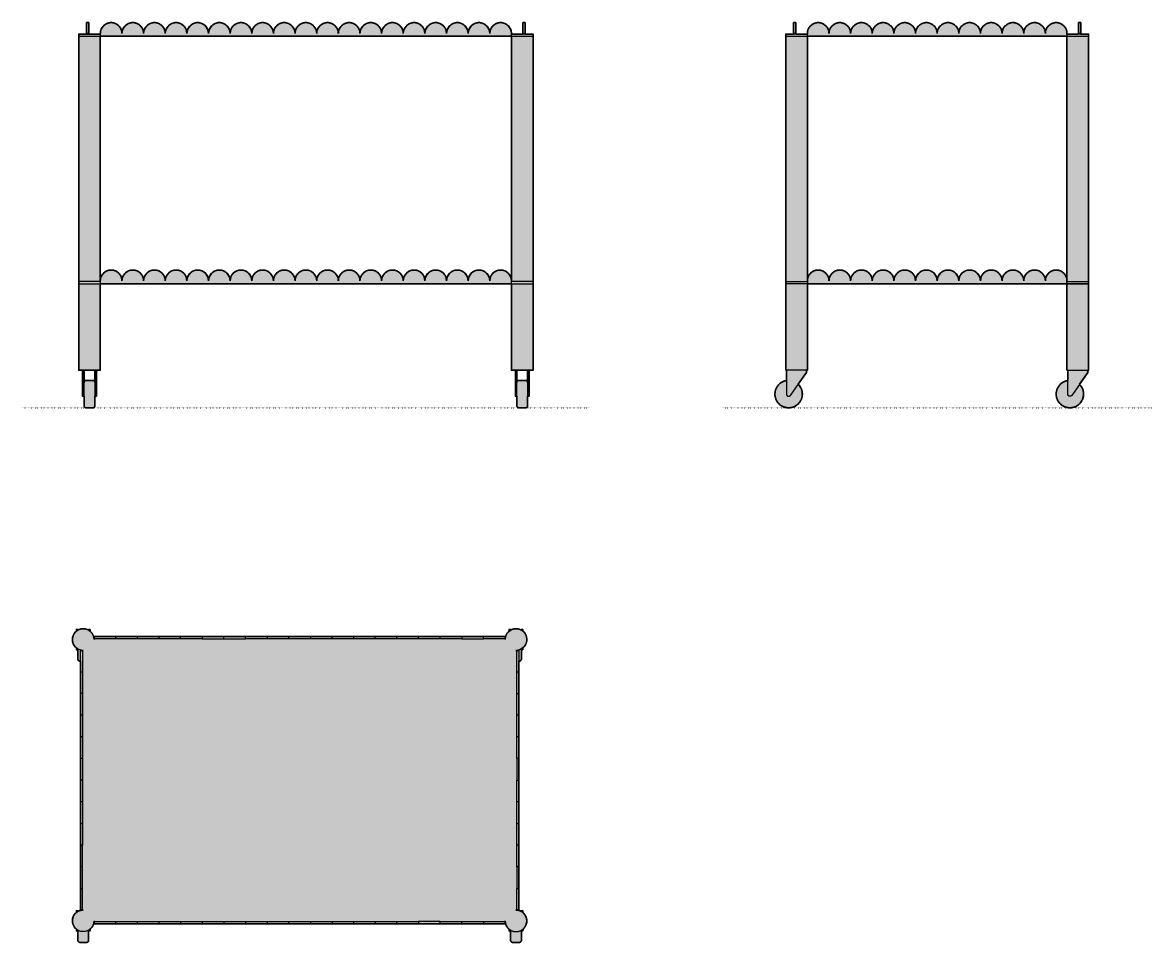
# Model space of a CAD drawing. Header units: millimetres. Extents: x 0 to 1565, y -741 to 534.
import ezdxf

# ---------------------------------------------------------------- set-up
doc = ezdxf.new("R2010")
doc.units = ezdxf.units.MM
doc.linetypes.add('Dots', pattern=[1, 0, -1])
doc.layers.add('Blocks', color=7, linetype='Continuous')
doc.layers.add('Blocks$Fill', color=7, linetype='Continuous', true_color=0xffffff)
for name, color, linetype, lineweight, true_color in [('Blocks$Inner', 7, 'Continuous', 25, 0x007f00), ('Blocks$Outline', 7, 'Continuous', 35, 0xff3f3f), ('Groud', 7, 'Dots', 25, 0x243775)]:
    doc.layers.add(name, color=color, linetype=linetype, lineweight=lineweight, true_color=true_color)

# ---------------------------------------------------------------- blocks, each defined once
blk = doc.blocks.new('Arcs Low Trolley Top')
at = {"layer": 'Blocks$Fill'}
blk.add_hatch(color=256, dxfattribs=at).paths.add_polyline_path([(164.3, -203.6), (164, -203.4), (163.7, -203.1), (163.4, -202.8), (163.1, -202.5), (162.8, -202.1), (162.6, -201.9), (162.4, -201.7), (162.2, -201.5), (162.1, -201.3), (161.9, -201.1), (161.7, -200.9), (161.6, -200.7), (161.4, -200.5), (161.3, -200.2), (161.1, -200), (161, -199.8), (160.9, -199.5), (160.7, -199.3), (160.6, -199), (160.5, -198.8), (160.3, -198.6), (160.2, -198.3), (160.1, -198), (160, -197.8), (159.9, -197.5), (159.8, -197.3), (159.7, -197), (159.6, -196.7), (159.5, -196.5), (159.4, -196.2), (159.4, -195.9), (159.3, -195.7), (159.2, -195.4), (159.2, -195.1), (159.1, -194.8), (159.1, -194.5), (159, -194.3), (159, -194), (158.9, -193.7), (158.9, -193.4), (158.9, -193.1), (158.9, -192.9), (158.9, -192.6), (158.8, -192.3), (158.8, -192), (158.8, -191.7), (158.9, -191.5), (158.9, -191.2), (158.9, -190.9), (158.9, -190.6), (158.9, -190.4), (159, -190.1), (159, -189.8), (159.1, -189.5), (159.1, -189.3), (159.2, -189), (159.2, -188.7), (159.3, -188.5), (159.3, -188.2), (159.4, -187.9), (159.5, -187.7), (159.6, -187.4), (159.7, -187.2), (159.7, -186.9), (159.8, -186.7), (160, -186.2), (160.2, -185.8), (160.4, -185.4), (160.6, -185), (160.8, -184.6), (161, -184.2), (161.3, -183.9), (161.5, -183.5), (161.8, -183.1), (162.1, -182.8), (162.4, -182.4), (162.7, -182), (163, -181.7), (163.3, -181.4), (163.6, -181), (164, -180.7), (164.3, -180.4), (164.3, -178), (166.3, -178), (166.3, -179), (166.8, -178.8), (167.2, -178.6), (167.7, -178.4), (168.1, -178.2), (168.6, -178), (169.1, -177.8), (169.5, -177.7), (170, -177.5), (170.5, -177.4), (170.9, -177.3), (171.4, -177.2), (171.9, -177.2), (172.3, -177.1), (172.8, -177.1), (173.3, -177), (173.7, -177), (172.8, -177), (169.8, -177), (169.8, -147), (169.8, -117), (169.8, -87), (169.8, -27), (169.8, 3), (169.8, 33), (169.8, 93), (169.8, 123), (169.8, 153), (169.8, 168), (169.2, 168), (169.1, 168), (169, 168), (168.9, 168), (168.8, 168), (168.7, 168.1), (168.6, 168.1), (168.5, 168.1), (168.4, 168.1), (168.3, 168.2), (168.2, 168.2), (168.2, 168.2), (168.1, 168.3), (168, 168.3), (167.9, 168.4), (167.8, 168.4), (167.7, 168.5), (167.6, 168.6), (167.5, 168.6), (167.5, 168.7), (167.4, 168.7), (167.3, 168.8), (167.2, 168.9), (167.2, 169), (167.1, 169), (167, 169.1), (167, 169.2), (166.9, 169.3), (166.8, 169.4), (166.8, 169.4), (166.7, 169.5), (166.7, 169.6), (166.6, 169.7), (166.6, 169.8), (166.6, 169.9), (166.5, 170), (166.5, 170.1), (166.5, 170.2), (166.4, 170.3), (166.4, 170.4), (166.4, 170.5), (166.4, 170.6), (166.4, 170.7), (166.4, 170.8), (166.3, 170.9), (166.3, 171), (166.3, 183.9), (164.3, 183.9), (164.3, 186.4), (164, 186.7), (163.6, 187), (163.3, 187.3), (163, 187.6), (162.7, 188), (162.4, 188.3), (162.1, 188.7), (161.8, 189), (161.5, 189.4), (161.3, 189.8), (161, 190.2), (160.8, 190.6), (160.6, 191), (160.4, 191.3), (160.2, 191.7), (160, 192.1), (159.8, 192.6), (159.7, 192.9), (159.7, 193.1), (159.6, 193.4), (159.5, 193.6), (159.4, 193.9), (159.3, 194.1), (159.3, 194.4), (159.2, 194.7), (159.2, 194.9), (159.1, 195.2), (159.1, 195.5), (159, 195.7), (159, 196), (158.9, 196.3), (158.9, 196.6), (158.9, 196.8), (158.9, 197.1), (158.9, 197.4), (158.8, 197.7), (158.8, 198), (158.8, 198.2), (158.9, 198.5), (158.9, 198.8), (158.9, 199.1), (158.9, 199.4), (158.9, 199.6), (159, 199.9), (159, 200.2), (159.1, 200.5), (159.1, 200.8), (159.2, 201), (159.2, 201.3), (159.3, 201.6), (159.4, 201.9), (159.4, 202.1), (159.5, 202.4), (159.6, 202.7), (159.7, 202.9), (159.8, 203.2), (159.9, 203.5), (160, 203.7), (160.1, 204), (160.2, 204.2), (160.3, 204.5), (160.5, 204.7), (160.6, 205), (160.7, 205.2), (160.9, 205.5), (161, 205.7), (161.1, 205.9), (161.3, 206.2), (161.4, 206.4), (161.6, 206.6), (161.7, 206.8), (161.9, 207), (162.1, 207.3), (162.2, 207.5), (162.4, 207.7), (162.6, 207.9), (162.8, 208.1), (163.1, 208.4), (163.4, 208.7), (163.7, 209), (164, 209.3), (164.3, 209.6), (164.3, 212), (166.3, 212), (166.3, 211), (166.7, 211.2), (167.1, 211.4), (167.5, 211.5), (167.9, 211.7), (168.3, 211.9), (168.7, 212), (169.1, 212.2), (169.5, 212.3), (169.9, 212.4), (170.3, 212.5), (170.7, 212.6), (171.1, 212.7), (171.6, 212.8), (172, 212.8), (172.4, 212.9), (172.8, 212.9), (173.3, 213), (173.7, 213), (174.1, 213), (174.5, 213), (175, 212.9), (175.4, 212.9), (175.8, 212.8), (176.2, 212.8), (176.6, 212.7), (177, 212.6), (177.4, 212.5), (177.8, 212.4), (178.2, 212.3), (178.6, 212.2), (179, 212.1), (179.3, 211.9), (179.6, 211.8), (179.8, 211.7), (180.1, 211.6), (180.3, 211.5), (180.6, 211.4), (180.9, 211.2), (181.1, 211.1), (181.3, 211), (181.3, 212), (183.3, 212), (183.3, 209.6), (183.7, 209.3), (184, 209), (184.3, 208.8), (184.5, 208.5), (184.8, 208.2), (185.1, 207.9), (185.4, 207.6), (185.6, 207.2), (185.9, 206.9), (186.1, 206.6), (186.4, 206.2), (186.6, 205.9), (186.8, 205.5), (187, 205.2), (187.2, 204.8), (187.4, 204.5), (187.5, 204.1), (187.7, 203.7), (187.9, 203.3), (188, 202.9), (188.1, 202.6), (188.2, 202.2), (188.4, 201.8), (188.4, 201.4), (188.5, 201), (188.6, 200.6), (188.7, 200.2), (188.7, 199.9), (188.8, 199.5), (188.8, 199.1), (188.8, 198.7), (188.8, 198.3), (188.8, 199), (188.8, 202), (218.8, 202), (278.8, 202), (338.8, 202), (428.8, 202), (458.8, 202), (488.8, 202), (518.8, 202), (548.8, 202), (578.8, 202), (668.8, 202), (698.8, 202), (728.8, 202), (758.8, 202), (758.8, 199), (758.8, 198.3), (758.9, 198.7), (758.9, 199.1), (758.9, 199.5), (759, 199.9), (759, 200.2), (759.1, 200.6), (759.2, 201), (759.2, 201.4), (759.3, 201.8), (759.4, 202.2), (759.6, 202.6), (759.7, 202.9), (759.8, 203.3), (760, 203.7), (760.1, 204.1), (760.3, 204.5), (760.5, 204.8), (760.7, 205.2), (760.9, 205.5), (761.1, 205.9), (761.3, 206.2), (761.6, 206.6), (761.8, 206.9), (762.1, 207.2), (762.3, 207.6), (762.6, 207.9), (762.9, 208.2), (763.1, 208.5), (763.4, 208.8), (763.7, 209), (764, 209.3), (764.3, 209.6), (764.3, 212), (766.3, 212), (766.3, 211), (766.6, 211.1), (766.8, 211.2), (767.1, 211.4), (767.3, 211.5), (767.6, 211.6), (767.8, 211.7), (768.1, 211.8), (768.4, 211.9), (768.7, 212.1), (769.1, 212.2), (769.5, 212.3), (769.9, 212.4), (770.3, 212.5), (770.7, 212.6), (771.1, 212.7), (771.5, 212.8), (771.9, 212.8), (772.3, 212.9), (772.7, 212.9), (773.1, 213), (773.6, 213), (774, 213), (774.4, 213), (774.8, 212.9), (775.3, 212.9), (775.7, 212.8), (776.1, 212.8), (776.6, 212.7), (777, 212.6), (777.4, 212.5), (777.8, 212.4), (778.2, 212.3), (778.6, 212.2), (779, 212), (779.4, 211.9), (779.8, 211.7), (780.2, 211.5), (780.6, 211.4), (781, 211.2), (781.3, 211), (781.3, 212), (783.3, 212), (783.3, 209.6), (783.7, 209.3), (784, 209), (784.3, 208.7), (784.6, 208.4), (784.9, 208.1), (785.1, 207.9), (785.3, 207.7), (785.4, 207.5), (785.6, 207.3), (785.8, 207), (785.9, 206.8), (786.1, 206.6), (786.3, 206.4), (786.4, 206.2), (786.5, 205.9), (786.7, 205.7), (786.8, 205.5), (787, 205.2), (787.1, 205), (787.2, 204.7), (787.3, 204.5), (787.5, 204.2), (787.6, 204), (787.7, 203.7), (787.8, 203.5), (787.9, 203.2), (788, 202.9), (788.1, 202.7), (788.2, 202.4), (788.2, 202.1), (788.3, 201.9), (788.4, 201.6), (788.5, 201.3), (788.5, 201), (788.6, 200.8), (788.6, 200.5), (788.7, 200.2), (788.7, 199.9), (788.7, 199.6), (788.8, 199.4), (788.8, 199.1), (788.8, 198.8), (788.8, 198.5), (788.8, 198.2), (788.8, 198), (788.8, 197.7), (788.8, 197.4), (788.8, 197.1), (788.8, 196.8), (788.8, 196.6), (788.7, 196.3), (788.7, 196), (788.7, 195.7), (788.6, 195.5), (788.6, 195.2), (788.5, 194.9), (788.5, 194.7), (788.4, 194.4), (788.3, 194.1), (788.3, 193.9), (788.2, 193.6), (788.1, 193.4), (788, 193.1), (787.9, 192.9), (787.9, 192.6), (787.7, 192.1), (787.5, 191.7), (787.3, 191.3), (787.1, 191), (786.9, 190.6), (786.7, 190.2), (786.4, 189.8), (786.2, 189.4), (785.9, 189), (785.6, 188.7), (785.3, 188.3), (785, 188), (784.7, 187.6), (784.4, 187.3), (784, 187), (783.7, 186.7), (783.3, 186.4), (783.3, 183.9), (781.3, 183.9), (781.3, 170.9), (781.3, 170.8), (781.3, 170.7), (781.3, 170.6), (781.3, 170.5), (781.3, 170.4), (781.3, 170.3), (781.2, 170.2), (781.2, 170.1), (781.2, 170), (781.1, 169.9), (781.1, 169.8), (781, 169.7), (781, 169.6), (781, 169.5), (780.9, 169.4), (780.8, 169.4), (780.8, 169.3), (780.7, 169.2), (780.7, 169.1), (780.6, 169), (780.5, 169), (780.5, 168.9), (780.4, 168.8), (780.3, 168.7), (780.2, 168.7), (780.2, 168.6), (780.1, 168.6), (780, 168.5), (779.9, 168.4), (779.8, 168.4), (779.7, 168.3), (779.6, 168.3), (779.5, 168.2), (779.4, 168.2), (779.3, 168.2), (779.2, 168.1), (779.1, 168.1), (779, 168.1), (778.9, 168.1), (778.8, 168), (778.7, 168), (778.6, 168), (778.5, 168), (778.4, 168), (778.3, 168), (777.8, 168), (777.8, 153), (777.8, 93), (777.8, 63), (777.8, 33), (777.8, -27), (777.8, -87), (777.8, -117), (777.8, -177), (774.8, -177), (774, -177), (774.4, -177), (774.9, -177.1), (775.3, -177.1), (775.8, -177.2), (776.3, -177.2), (776.8, -177.3), (777.2, -177.4), (777.7, -177.5), (778.2, -177.7), (778.6, -177.8), (779.1, -178), (779.6, -178.2), (780, -178.4), (780.5, -178.6), (780.9, -178.8), (781.3, -179), (781.3, -178), (783.3, -178), (783.3, -180.4), (783.7, -180.7), (784, -181), (784.4, -181.4), (784.7, -181.7), (785, -182), (785.3, -182.4), (785.6, -182.8), (785.9, -183.1), (786.2, -183.5), (786.4, -183.9), (786.7, -184.2), (786.9, -184.6), (787.1, -185), (787.3, -185.4), (787.5, -185.8), (787.7, -186.2), (787.9, -186.7), (787.9, -186.9), (788, -187.2), (788.1, -187.4), (788.2, -187.7), (788.3, -187.9), (788.3, -188.2), (788.4, -188.5), (788.5, -188.7), (788.5, -189), (788.6, -189.3), (788.6, -189.5), (788.7, -189.8), (788.7, -190.1), (788.7, -190.3), (788.8, -190.6), (788.8, -190.9), (788.8, -191.2), (788.8, -191.4), (788.8, -191.7), (788.8, -192), (788.8, -192.3), (788.8, -192.6), (788.8, -192.8), (788.8, -193.1), (788.8, -193.4), (788.7, -193.7), (788.7, -194), (788.7, -194.2), (788.6, -194.5), (788.6, -194.8), (788.5, -195.1), (788.5, -195.3), (788.4, -195.6), (788.3, -195.9), (788.3, -196.2), (788.2, -196.4), (788.1, -196.7), (788, -197), (787.9, -197.2), (787.8, -197.5), (787.7, -197.7), (787.6, -198), (787.5, -198.3), (787.4, -198.5), (787.2, -198.8), (787.1, -199), (787, -199.2), (786.9, -199.5), (786.7, -199.7), (786.6, -200), (786.4, -200.2), (786.3, -200.4), (786.1, -200.6), (786, -200.8), (785.8, -201.1), (785.7, -201.3), (785.5, -201.5), (785.3, -201.7), (785.1, -201.9), (785, -202.1), (784.6, -202.5), (784.6, -202.5), (784.6, -202.5), (784.6, -202.5), (784.6, -202.5), (784.6, -202.5), (784.6, -202.5), (784.6, -202.5), (784.6, -202.5), (784.3, -202.8), (784.2, -202.9), (783.9, -203.2), (783.8, -203.2), (783.5, -203.5), (783.5, -203.5), (783.3, -203.6), (783.3, -206.1), (781.3, -206.1), (781.3, -219.1), (781.3, -219.2), (781.3, -219.3), (781.3, -219.4), (781.3, -219.5), (781.3, -219.6), (781.3, -219.7), (781.2, -219.8), (781.2, -219.9), (781.2, -220), (781.1, -220.1), (781.1, -220.2), (781, -220.3), (781, -220.4), (781, -220.5), (780.9, -220.6), (780.8, -220.6), (780.8, -220.7), (780.7, -220.8), (780.7, -220.9), (780.6, -221), (780.5, -221), (780.5, -221.1), (780.4, -221.2), (780.3, -221.3), (780.2, -221.3), (780.2, -221.4), (780.1, -221.4), (780, -221.5), (779.9, -221.6), (779.8, -221.6), (779.7, -221.7), (779.6, -221.7), (779.5, -221.8), (779.4, -221.8), (779.3, -221.8), (779.2, -221.9), (779.1, -221.9), (779, -221.9), (778.9, -221.9), (778.8, -222), (778.7, -222), (778.6, -222), (778.5, -222), (778.4, -222), (778.3, -222), (769.2, -222), (769.1, -222), (769, -222), (768.9, -222), (768.8, -222), (768.7, -221.9), (768.6, -221.9), (768.5, -221.9), (768.4, -221.9), (768.3, -221.8), (768.2, -221.8), (768.1, -221.8), (768, -221.7), (768, -221.7), (767.9, -221.6), (767.8, -221.6), (767.7, -221.5), (767.6, -221.4), (767.5, -221.4), (767.4, -221.3), (767.4, -221.3), (767.3, -221.2), (767.2, -221.1), (767.1, -221), (767.1, -221), (767, -220.9), (766.9, -220.8), (766.9, -220.7), (766.8, -220.6), (766.8, -220.6), (766.7, -220.5), (766.7, -220.4), (766.6, -220.3), (766.6, -220.2), (766.5, -220.1), (766.5, -220), (766.5, -219.9), (766.4, -219.8), (766.4, -219.7), (766.4, -219.6), (766.4, -219.5), (766.4, -219.4), (766.4, -219.3), (766.3, -219.2), (766.3, -219.1), (766.3, -219), (766.3, -206.1), (764.3, -206.1), (764.3, -203.6), (764.3, -203.6), (764, -203.3), (763.9, -203.3), (763.6, -203), (763.5, -202.9), (763.2, -202.6), (763.1, -202.5), (762.9, -202.2), (762.8, -202.2), (762.5, -201.9), (762.4, -201.8), (762.2, -201.5), (762.1, -201.4), (761.9, -201.1), (761.8, -201), (761.6, -200.7), (761.5, -200.6), (761.3, -200.2), (761.2, -200.1), (761, -199.8), (760.9, -199.7), (760.7, -199.3), (760.7, -199.3), (760.5, -198.9), (760.5, -198.8), (760.3, -198.4), (760.2, -198.3), (760.1, -198), (760, -197.9), (759.9, -197.5), (759.8, -197.4), (759.7, -196.9), (759.7, -196.9), (759.5, -196.5), (759.5, -196.4), (759.4, -196), (759.4, -196), (759.2, -195.5), (759.2, -195.5), (759.1, -195), (759.1, -194.9), (759, -194.5), (759, -194.4), (759, -193.9), (759, -193.9), (758.9, -193.5), (758.9, -193.4), (758.9, -193), (758.9, -192.9), (758.8, -192.4), (758.8, -193), (758.8, -196), (728.8, -196), (668.8, -196), (608.8, -196), (548.8, -196), (488.8, -196), (458.8, -196), (428.8, -196), (398.8, -196), (368.8, -196), (308.8, -196), (278.8, -196), (248.8, -196), (218.8, -196), (188.8, -196), (188.8, -193), (188.8, -192.4), (188.8, -192.8), (188.8, -193.2), (188.8, -193.5), (188.7, -193.9), (188.7, -194.3), (188.6, -194.7), (188.5, -195.1), (188.4, -195.5), (188.4, -195.9), (188.2, -196.2), (188.1, -196.6), (188, -197), (187.9, -197.4), (187.7, -197.8), (187.5, -198.1), (187.4, -198.5), (187.2, -198.9), (187, -199.3), (186.8, -199.6), (186.6, -200), (186.4, -200.3), (186.1, -200.6), (185.9, -201), (185.6, -201.3), (185.4, -201.6), (185.1, -201.9), (184.8, -202.2), (184.5, -202.5), (184.3, -202.8), (184, -203.1), (183.7, -203.4), (183.3, -203.6), (183.3, -206.1), (181.3, -206.1), (181.3, -219.1), (181.3, -219.2), (181.3, -219.3), (181.3, -219.4), (181.3, -219.5), (181.3, -219.6), (181.3, -219.7), (181.2, -219.8), (181.2, -219.9), (181.2, -220), (181.1, -220.1), (181.1, -220.2), (181.1, -220.3), (181, -220.4), (181, -220.5), (180.9, -220.6), (180.9, -220.6), (180.8, -220.7), (180.7, -220.8), (180.7, -220.9), (180.6, -221), (180.5, -221), (180.5, -221.1), (180.4, -221.2), (180.3, -221.3), (180.2, -221.3), (180.2, -221.4), (180.1, -221.4), (180, -221.5), (179.9, -221.6), (179.8, -221.6), (179.7, -221.7), (179.6, -221.7), (179.5, -221.8), (179.4, -221.8), (179.4, -221.8), (179.3, -221.9), (179.2, -221.9), (179.1, -221.9), (179, -221.9), (178.9, -222), (178.8, -222), (178.7, -222), (178.6, -222), (178.4, -222), (178.3, -222), (169.2, -222), (169.1, -222), (169, -222), (168.9, -222), (168.8, -222), (168.7, -221.9), (168.6, -221.9), (168.5, -221.9), (168.4, -221.9), (168.3, -221.8), (168.2, -221.8), (168.2, -221.8), (168.1, -221.7), (168, -221.7), (167.9, -221.6), (167.8, -221.6), (167.7, -221.5), (167.6, -221.4), (167.5, -221.4), (167.5, -221.3), (167.4, -221.3), (167.3, -221.2), (167.2, -221.1), (167.2, -221), (167.1, -221), (167, -220.9), (167, -220.8), (166.9, -220.7), (166.8, -220.6), (166.8, -220.6), (166.7, -220.5), (166.7, -220.4), (166.6, -220.3), (166.6, -220.2), (166.6, -220.1), (166.5, -220), (166.5, -219.9), (166.5, -219.8), (166.4, -219.7), (166.4, -219.6), (166.4, -219.5), (166.4, -219.4), (166.4, -219.3), (166.4, -219.2), (166.3, -219.1), (166.3, -219), (166.3, -206.1), (164.3, -206.1)], flags=0)
at = {"layer": 'Blocks$Inner'}
for p, q in [((188.8, 199), (188.8, 198)), ((308.8, 199), (308.8, 202)), ((428.8, 202), (458.8, 202)), ((458.8, 199), (428.8, 199)), ((488.8, 202), (518.8, 202)), ((518.8, 199), (488.8, 199)), ((758.8, 198), (758.8, 199)), ((172.8, 183), (173.8, 183)), ((774.8, 153), (774.8, 183)), ((774.8, 123), (777.8, 123)), ((169.8, -57), (172.8, -57)), ((774.8, -57), (777.8, -57)), ((188.8, -192), (188.8, -193)), ((458.8, -196), (428.8, -196)), ((518.8, -193), (518.8, -196)), ((578.8, -193), (578.8, -196)), ((758.8, -193), (758.8, -192))]:
    blk.add_line(p, q, dxfattribs=at)
for points in [[(164.3, 209.6), (164.3, 212), (166.3, 212), (166.3, 211)], [(181.3, 211), (181.3, 212), (183.3, 212), (183.3, 209.6)], [(764.3, 209.6), (764.3, 212), (766.3, 212), (766.3, 211)], [(781.3, 211), (781.3, 212), (783.3, 212), (783.3, 209.6)], [(218.8, 199), (188.8, 199), (188.8, 202), (218.8, 202)], [(248.8, 202), (248.8, 199), (218.8, 199), (218.8, 202), (248.8, 202), (278.8, 202), (278.8, 199), (248.8, 199)], [(278.8, 202), (308.8, 202), (338.8, 202), (338.8, 199), (308.8, 199), (278.8, 199)], [(338.8, 199), (368.8, 199), (368.8, 202)], [(338.8, 202), (368.8, 202), (398.8, 202), (428.8, 202), (428.8, 199), (398.8, 199)], [(368.8, 199), (398.8, 199), (398.8, 202)], [(548.8, 199), (518.8, 199), (518.8, 202), (548.8, 202)], [(608.8, 199), (578.8, 199), (548.8, 199), (548.8, 202), (578.8, 202)], [(578.8, 199), (578.8, 202), (608.8, 202), (638.8, 202), (668.8, 202)], [(638.8, 199), (608.8, 199), (608.8, 202)], [(668.8, 199), (638.8, 199), (638.8, 202)], [(698.8, 199), (668.8, 199), (668.8, 202), (698.8, 202)], [(728.8, 202), (758.8, 202), (758.8, 199), (728.8, 199)], [(169.8, 168), (169.3, 168), (169.2, 168), (169.1, 168), (169, 168), (168.9, 168), (168.8, 168), (168.7, 168.1), (168.6, 168.1), (168.5, 168.1), (168.4, 168.1), (168.3, 168.2), (168.2, 168.2), (168.2, 168.2), (168.1, 168.3), (168, 168.3), (167.9, 168.4), (167.8, 168.4), (167.7, 168.5), (167.6, 168.6), (167.5, 168.6), (167.5, 168.7), (167.4, 168.7), (167.3, 168.8), (167.2, 168.9), (167.2, 169), (167.1, 169), (167, 169.1), (167, 169.2), (166.9, 169.3), (166.8, 169.4), (166.8, 169.4), (166.7, 169.5), (166.7, 169.6), (166.6, 169.7), (166.6, 169.8), (166.6, 169.9), (166.5, 170), (166.5, 170.1), (166.5, 170.2), (166.4, 170.3), (166.4, 170.4), (166.4, 170.5), (166.4, 170.6), (166.4, 170.7), (166.4, 170.8), (166.3, 170.9), (166.3, 171), (166.3, 185), (166.3, 183.9), (164.3, 183.9), (164.3, 186.4)], [(169.8, 153), (169.8, 183), (172.8, 183), (172.8, 153)], [(773.8, 183), (774.8, 183), (777.8, 183), (777.8, 153)], [(777.8, 168), (778.3, 168), (778.4, 168), (778.5, 168), (778.6, 168), (778.7, 168), (778.8, 168), (778.9, 168.1), (779, 168.1), (779.1, 168.1), (779.2, 168.1), (779.3, 168.2), (779.4, 168.2), (779.5, 168.2), (779.6, 168.3), (779.7, 168.3), (779.8, 168.4), (779.9, 168.4), (780, 168.5), (780.1, 168.6), (780.2, 168.6), (780.2, 168.7), (780.3, 168.7), (780.4, 168.8), (780.5, 168.9), (780.5, 169), (780.6, 169), (780.7, 169.1), (780.7, 169.2), (780.8, 169.3), (780.8, 169.4), (780.9, 169.4), (781, 169.5), (781, 169.6), (781, 169.7), (781.1, 169.8), (781.1, 169.9), (781.2, 170), (781.2, 170.1), (781.2, 170.2), (781.3, 170.3), (781.3, 170.4), (781.3, 170.5), (781.3, 170.6), (781.3, 170.7), (781.3, 170.8), (781.3, 170.9), (781.3, 171), (781.3, 185), (781.3, 183.9), (783.3, 183.9), (783.3, 186.4)], [(777.8, 93), (777.8, 63), (774.8, 63), (774.8, 93), (774.8, 123), (774.8, 153), (777.8, 153), (777.8, 123), (777.8, 93), (774.8, 93)], [(172.8, 123), (172.8, 93), (172.8, 63), (169.8, 63)], [(172.8, 93), (169.8, 93), (169.8, 123)], [(172.8, 63), (172.8, 33), (169.8, 33), (169.8, 63), (169.8, 93)], [(777.8, 63), (777.8, 33), (774.8, 33), (774.8, 63)], [(172.8, 33), (172.8, 3), (169.8, 3), (169.8, 33)], [(777.8, 33), (777.8, 3), (777.8, -27), (774.8, -27)], [(774.8, 33), (774.8, 3), (777.8, 3)], [(172.8, 3), (172.8, -27), (169.8, -27), (169.8, 3)], [(777.8, -27), (777.8, -57), (777.8, -87), (774.8, -87), (774.8, -57), (774.8, -27), (774.8, 3)], [(172.8, -27), (172.8, -57), (172.8, -87), (169.8, -87), (169.8, -57), (169.8, -27)], [(172.8, -177), (169.8, -177), (169.8, -147), (172.8, -147), (172.8, -117), (172.8, -87)], [(172.8, -117), (169.8, -117), (169.8, -87)], [(777.8, -87), (777.8, -117), (774.8, -117), (774.8, -87)], [(774.8, -117), (774.8, -147), (777.8, -147)], [(777.8, -117), (777.8, -147), (777.8, -177), (774.8, -177)], [(173.8, -177), (172.8, -177), (172.8, -147)], [(773.8, -177), (774.8, -177), (774.8, -147)], [(781.3, -179), (781.3, -178), (783.3, -178), (783.3, -180.4)], [(218.8, -196), (188.8, -196), (188.8, -193), (218.8, -193)], [(248.8, -193), (278.8, -193), (308.8, -193), (338.8, -193), (338.8, -196)], [(278.8, -193), (278.8, -196), (248.8, -196)], [(308.8, -193), (308.8, -196), (278.8, -196)], [(368.8, -193), (368.8, -196), (338.8, -196), (308.8, -196)], [(338.8, -193), (368.8, -193), (398.8, -193), (428.8, -193), (458.8, -193)], [(398.8, -193), (398.8, -196), (368.8, -196)], [(428.8, -193), (428.8, -196), (398.8, -196)], [(488.8, -193), (518.8, -193), (548.8, -193)], [(548.8, -196), (518.8, -196), (488.8, -196)], [(608.8, -196), (578.8, -196), (548.8, -196), (548.8, -193), (578.8, -193), (608.8, -193)], [(668.8, -196), (638.8, -196), (608.8, -196), (608.8, -193), (638.8, -193)], [(668.8, -193), (638.8, -193), (638.8, -196)], [(698.8, -196), (698.8, -193), (728.8, -193), (728.8, -196), (698.8, -196), (668.8, -196), (668.8, -193), (698.8, -193)], [(728.8, -193), (758.8, -193), (758.8, -196), (728.8, -196)], [(758.8, -192.4), (758.9, -192.9), (758.9, -193.4), (759, -193.9), (759, -194.5), (759.1, -195), (759.2, -195.5), (759.4, -196), (759.5, -196.5), (759.7, -196.9), (759.8, -197.4), (760, -197.9), (760.2, -198.4), (760.5, -198.8), (760.7, -199.3), (761, -199.7), (761.2, -200.2), (761.5, -200.6), (761.8, -201), (762.2, -201.4), (762.5, -201.8), (762.8, -202.2), (763.2, -202.6), (763.5, -202.9), (763.9, -203.3), (764.3, -203.6), (764.7, -203.9), (765.1, -204.3), (765.6, -204.5), (766, -204.8), (766.4, -205.1), (766.9, -205.3), (767.4, -205.6), (767.8, -205.8), (768.3, -206), (768.8, -206.2), (769.3, -206.3), (769.8, -206.5), (770.3, -206.6), (770.8, -206.7), (771.3, -206.8), (771.8, -206.9), (772.3, -207), (772.8, -207), (773.3, -207), (773.8, -207), (774.4, -207), (774.9, -207), (775.4, -207), (775.9, -206.9), (776.4, -206.8), (777, -206.7), (777.5, -206.6), (778, -206.5), (778.5, -206.3), (779, -206.1), (779.5, -205.9), (779.9, -205.7), (780.4, -205.5), (780.9, -205.3), (781.3, -205), (781.8, -204.8), (782.2, -204.5), (782.6, -204.2), (783.1, -203.9), (783.5, -203.5), (783.9, -203.2), (784.2, -202.8), (784.6, -202.5)], [(183.3, -203.6), (183.3, -206.1), (181.3, -206.1), (181.3, -205), (181.3, -219), (181.3, -219.1), (181.3, -219.2), (181.3, -219.3), (181.3, -219.4), (181.3, -219.5), (181.3, -219.6), (181.3, -219.7), (181.2, -219.8), (181.2, -219.9), (181.2, -220), (181.1, -220.1), (181.1, -220.2), (181.1, -220.3), (181, -220.4), (181, -220.5), (180.9, -220.6), (180.9, -220.6), (180.8, -220.7), (180.7, -220.8), (180.7, -220.9), (180.6, -221), (180.5, -221), (180.5, -221.1), (180.4, -221.2), (180.3, -221.3), (180.2, -221.3), (180.2, -221.4), (180.1, -221.4), (180, -221.5), (179.9, -221.6), (179.8, -221.6), (179.7, -221.7), (179.6, -221.7), (179.5, -221.8), (179.4, -221.8), (179.4, -221.8), (179.3, -221.9), (179.2, -221.9), (179.1, -221.9), (179, -221.9), (178.9, -222), (178.8, -222), (178.7, -222), (178.6, -222), (178.4, -222), (178.3, -222), (169.3, -222), (169.2, -222), (169.1, -222), (169, -222), (168.9, -222), (168.8, -222), (168.7, -221.9), (168.6, -221.9), (168.5, -221.9), (168.4, -221.9), (168.3, -221.8), (168.2, -221.8), (168.2, -221.8), (168.1, -221.7), (168, -221.7), (167.9, -221.6), (167.8, -221.6), (167.7, -221.5), (167.6, -221.4), (167.5, -221.4), (167.5, -221.3), (167.4, -221.3), (167.3, -221.2), (167.2, -221.1), (167.2, -221), (167.1, -221), (167, -220.9), (167, -220.8), (166.9, -220.7), (166.8, -220.6), (166.8, -220.6), (166.7, -220.5), (166.7, -220.4), (166.6, -220.3), (166.6, -220.2), (166.6, -220.1), (166.5, -220), (166.5, -219.9), (166.5, -219.8), (166.4, -219.7), (166.4, -219.6), (166.4, -219.5), (166.4, -219.4), (166.4, -219.3), (166.4, -219.2), (166.3, -219.1), (166.3, -219), (166.3, -205), (166.3, -206.1), (164.3, -206.1), (164.3, -203.6)], [(783.3, -203.6), (783.3, -206.1), (781.3, -206.1), (781.3, -205), (781.3, -219), (781.3, -219.1), (781.3, -219.2), (781.3, -219.3), (781.3, -219.4), (781.3, -219.5), (781.3, -219.6), (781.3, -219.7), (781.2, -219.8), (781.2, -219.9), (781.2, -220), (781.1, -220.1), (781.1, -220.2), (781, -220.3), (781, -220.4), (781, -220.5), (780.9, -220.6), (780.8, -220.6), (780.8, -220.7), (780.7, -220.8), (780.7, -220.9), (780.6, -221), (780.5, -221), (780.5, -221.1), (780.4, -221.2), (780.3, -221.3), (780.2, -221.3), (780.2, -221.4), (780.1, -221.4), (780, -221.5), (779.9, -221.6), (779.8, -221.6), (779.7, -221.7), (779.6, -221.7), (779.5, -221.8), (779.4, -221.8), (779.3, -221.8), (779.2, -221.9), (779.1, -221.9), (779, -221.9), (778.9, -221.9), (778.8, -222), (778.7, -222), (778.6, -222), (778.5, -222), (778.4, -222), (778.3, -222), (769.3, -222), (769.2, -222), (769.1, -222), (769, -222), (768.9, -222), (768.8, -222), (768.7, -221.9), (768.6, -221.9), (768.5, -221.9), (768.4, -221.9), (768.3, -221.8), (768.2, -221.8), (768.1, -221.8), (768, -221.7), (768, -221.7), (767.9, -221.6), (767.8, -221.6), (767.7, -221.5), (767.6, -221.4), (767.5, -221.4), (767.4, -221.3), (767.4, -221.3), (767.3, -221.2), (767.2, -221.1), (767.1, -221), (767.1, -221), (767, -220.9), (766.9, -220.8), (766.9, -220.7), (766.8, -220.6), (766.8, -220.6), (766.7, -220.5), (766.7, -220.4), (766.6, -220.3), (766.6, -220.2), (766.5, -220.1), (766.5, -220), (766.5, -219.9), (766.4, -219.8), (766.4, -219.7), (766.4, -219.6), (766.4, -219.5), (766.4, -219.4), (766.4, -219.3), (766.3, -219.2), (766.3, -219.1), (766.3, -219), (766.3, -205), (766.3, -206.1), (764.3, -206.1), (764.3, -203.6)]]:
    blk.add_lwpolyline(points, dxfattribs=at)
for points in [[(488.8, 202), (488.8, 199), (473.8, 199), (458.8, 199), (458.8, 202), (473.8, 202)], [(728.8, 199), (728.8, 202), (698.8, 202), (698.8, 199)], [(169.8, 153), (172.8, 153), (172.8, 123), (169.8, 123)], [(218.8, -196), (218.8, -193), (248.8, -193), (248.8, -196)], [(488.8, -193), (488.8, -196), (473.8, -196), (458.8, -196), (458.8, -193), (473.8, -193)]]:
    blk.add_lwpolyline(points, close=True, dxfattribs=at)
at = {"layer": 'Blocks$Inner', "extrusion": (0, 0, -1)}
for centre, start, end in [((-173.8, 198), 270.0001, 178.5976), ((-773.8, 198), 1.4024, 269.9999), ((-173.8, -192), 181.4024, 89.9999)]:
    blk.add_arc(centre, 15, start, end, dxfattribs=at)
at = {"layer": 'Blocks$Inner'}
blk.add_arc((773.8, -192), 15, 181.4024, 89.9999, dxfattribs=at)
blk.add_open_spline([(169.8, -147), (169.8, -117)], degree=1, dxfattribs=at)
blk.add_open_spline([(166.3, -179), (166.3, -178), (164.3, -178), (164.3, -180.4)], degree=1, knots=[0, 0, 1.044856, 3.044856, 8.274057, 8.274057], dxfattribs=at)
at = {"layer": 'Blocks$Outline'}
for points in [[(164.3, 209.6), (164.3, 212), (166.3, 212), (166.3, 211)], [(181.3, 211), (181.3, 212), (183.3, 212), (183.3, 209.6)], [(764.3, 209.6), (764.3, 212), (766.3, 212), (766.3, 211)], [(781.3, 211), (781.3, 212), (783.3, 212), (783.3, 209.6)], [(188.8, 199), (188.8, 202), (218.8, 202)], [(188.8, 198.3), (188.8, 199)], [(218.8, 202), (248.8, 202), (278.8, 202)], [(278.8, 202), (308.8, 202), (338.8, 202)], [(338.8, 202), (368.8, 202), (398.8, 202), (428.8, 202)], [(428.8, 202), (458.8, 202)], [(458.8, 202), (473.8, 202), (488.8, 202)], [(488.8, 202), (518.8, 202)], [(518.8, 202), (548.8, 202)], [(548.8, 202), (578.8, 202)], [(578.8, 202), (608.8, 202), (638.8, 202), (668.8, 202)], [(668.8, 202), (698.8, 202)], [(698.8, 202), (728.8, 202)], [(728.8, 202), (758.8, 202), (758.8, 199)], [(758.8, 199), (758.8, 198.3)], [(166.3, 183.9), (164.3, 183.9), (164.3, 186.4)], [(169.8, 168), (169.3, 168), (169.2, 168), (169.1, 168), (169, 168), (168.9, 168), (168.8, 168), (168.7, 168.1), (168.6, 168.1), (168.5, 168.1), (168.4, 168.1), (168.3, 168.2), (168.2, 168.2), (168.2, 168.2), (168.1, 168.3), (168, 168.3), (167.9, 168.4), (167.8, 168.4), (167.7, 168.5), (167.6, 168.6), (167.5, 168.6), (167.5, 168.7), (167.4, 168.7), (167.3, 168.8), (167.2, 168.9), (167.2, 169), (167.1, 169), (167, 169.1), (167, 169.2), (166.9, 169.3), (166.8, 169.4), (166.8, 169.4), (166.7, 169.5), (166.7, 169.6), (166.6, 169.7), (166.6, 169.8), (166.6, 169.9), (166.5, 170), (166.5, 170.1), (166.5, 170.2), (166.4, 170.3), (166.4, 170.4), (166.4, 170.5), (166.4, 170.6), (166.4, 170.7), (166.4, 170.8), (166.3, 170.9), (166.3, 171), (166.3, 183.9)], [(781.3, 183.9), (781.3, 171), (781.3, 170.9), (781.3, 170.8), (781.3, 170.7), (781.3, 170.6), (781.3, 170.5), (781.3, 170.4), (781.3, 170.3), (781.2, 170.2), (781.2, 170.1), (781.2, 170), (781.1, 169.9), (781.1, 169.8), (781, 169.7), (781, 169.6), (781, 169.5), (780.9, 169.4), (780.8, 169.4), (780.8, 169.3), (780.7, 169.2), (780.7, 169.1), (780.6, 169), (780.5, 169), (780.5, 168.9), (780.4, 168.8), (780.3, 168.7), (780.2, 168.7), (780.2, 168.6), (780.1, 168.6), (780, 168.5), (779.9, 168.4), (779.8, 168.4), (779.7, 168.3), (779.6, 168.3), (779.5, 168.2), (779.4, 168.2), (779.3, 168.2), (779.2, 168.1), (779.1, 168.1), (779, 168.1), (778.9, 168.1), (778.8, 168), (778.7, 168), (778.6, 168), (778.5, 168), (778.4, 168), (778.3, 168), (777.8, 168)], [(783.3, 186.4), (783.3, 183.9), (781.3, 183.9)], [(169.8, 153), (169.8, 168)], [(777.8, 168), (777.8, 153)], [(169.8, 123), (169.8, 153)], [(777.8, 153), (777.8, 123), (777.8, 93)], [(169.8, 93), (169.8, 123)], [(169.8, 33), (169.8, 63), (169.8, 93)], [(777.8, 93), (777.8, 63)], [(777.8, 63), (777.8, 33)], [(169.8, 3), (169.8, 33)], [(777.8, 33), (777.8, 3), (777.8, -27)], [(169.8, -27), (169.8, 3)], [(169.8, -87), (169.8, -57), (169.8, -27)], [(777.8, -27), (777.8, -57), (777.8, -87)], [(169.8, -117), (169.8, -87)], [(777.8, -87), (777.8, -117)], [(169.8, -147), (169.8, -117)], [(777.8, -117), (777.8, -147), (777.8, -177), (774.8, -177)], [(169.8, -177), (169.8, -147)], [(164.3, -180.4), (164.3, -178), (166.3, -178), (166.3, -179)], [(172.8, -177), (169.8, -177)], [(173.7, -177), (172.8, -177)], [(774.8, -177), (774, -177)], [(781.3, -179), (781.3, -178), (783.3, -178), (783.3, -180.4)], [(188.8, -193), (188.8, -192.4)], [(218.8, -196), (188.8, -196), (188.8, -193)], [(248.8, -196), (218.8, -196)], [(278.8, -196), (248.8, -196)], [(308.8, -196), (278.8, -196)], [(368.8, -196), (338.8, -196), (308.8, -196)], [(398.8, -196), (368.8, -196)], [(428.8, -196), (398.8, -196)], [(458.8, -196), (428.8, -196)], [(488.8, -196), (473.8, -196), (458.8, -196)], [(548.8, -196), (518.8, -196), (488.8, -196)], [(608.8, -196), (578.8, -196), (548.8, -196)], [(668.8, -196), (638.8, -196), (608.8, -196)], [(728.8, -196), (698.8, -196), (668.8, -196)], [(758.8, -193), (758.8, -196), (728.8, -196)], [(758.8, -192.4), (758.8, -193)], [(758.9, -193), (758.9, -192.9), (758.9, -192.9)], [(758.9, -193.5), (758.9, -193.4)], [(759, -193.9), (759, -193.9)], [(759, -194.5), (759, -194.5), (759, -194.4)], [(759.1, -195), (759.1, -195), (759.1, -194.9)], [(759.2, -195.5), (759.2, -195.5)], [(759.4, -196), (759.4, -196)], [(759.5, -196.5), (759.5, -196.4)], [(759.7, -196.9), (759.7, -196.9)], [(759.9, -197.5), (759.8, -197.4), (759.8, -197.4)], [(760.1, -198), (760, -197.9), (760, -197.9)], [(760.3, -198.4), (760.2, -198.4), (760.2, -198.3)], [(760.5, -198.9), (760.5, -198.8), (760.5, -198.8)], [(760.7, -199.3), (760.7, -199.3), (760.7, -199.3)], [(761, -199.8), (761, -199.7), (760.9, -199.7)], [(761.3, -200.2), (761.2, -200.2), (761.2, -200.1)], [(761.6, -200.7), (761.5, -200.6), (761.5, -200.6)], [(761.9, -201.1), (761.8, -201), (761.8, -201)], [(762.2, -201.5), (762.2, -201.4), (762.1, -201.4)], [(762.5, -201.9), (762.5, -201.8), (762.4, -201.8)], [(762.9, -202.2), (762.8, -202.2), (762.8, -202.2)], [(763.2, -202.6), (763.2, -202.6), (763.1, -202.5)], [(763.6, -203), (763.5, -202.9), (763.5, -202.9)], [(764, -203.3), (763.9, -203.3)], [(783.9, -203.2), (783.9, -203.2), (783.8, -203.2)], [(784.3, -202.8), (784.2, -202.8), (784.2, -202.9)], [(784.6, -202.5), (784.6, -202.5)], [(166.3, -206.1), (164.3, -206.1), (164.3, -203.6)], [(181.3, -206.1), (181.3, -219), (181.3, -219.1), (181.3, -219.2), (181.3, -219.3), (181.3, -219.4), (181.3, -219.5), (181.3, -219.6), (181.3, -219.7), (181.2, -219.8), (181.2, -219.9), (181.2, -220), (181.1, -220.1), (181.1, -220.2), (181.1, -220.3), (181, -220.4), (181, -220.5), (180.9, -220.6), (180.9, -220.6), (180.8, -220.7), (180.7, -220.8), (180.7, -220.9), (180.6, -221), (180.5, -221), (180.5, -221.1), (180.4, -221.2), (180.3, -221.3), (180.2, -221.3), (180.2, -221.4), (180.1, -221.4), (180, -221.5), (179.9, -221.6), (179.8, -221.6), (179.7, -221.7), (179.6, -221.7), (179.5, -221.8), (179.4, -221.8), (179.4, -221.8), (179.3, -221.9), (179.2, -221.9), (179.1, -221.9), (179, -221.9), (178.9, -222), (178.8, -222), (178.7, -222), (178.6, -222), (178.4, -222), (178.3, -222), (169.3, -222), (169.2, -222), (169.1, -222), (169, -222), (168.9, -222), (168.8, -222), (168.7, -221.9), (168.6, -221.9), (168.5, -221.9), (168.4, -221.9), (168.3, -221.8), (168.2, -221.8), (168.2, -221.8), (168.1, -221.7), (168, -221.7), (167.9, -221.6), (167.8, -221.6), (167.7, -221.5), (167.6, -221.4), (167.5, -221.4), (167.5, -221.3), (167.4, -221.3), (167.3, -221.2), (167.2, -221.1), (167.2, -221), (167.1, -221), (167, -220.9), (167, -220.8), (166.9, -220.7), (166.8, -220.6), (166.8, -220.6), (166.7, -220.5), (166.7, -220.4), (166.6, -220.3), (166.6, -220.2), (166.6, -220.1), (166.5, -220), (166.5, -219.9), (166.5, -219.8), (166.4, -219.7), (166.4, -219.6), (166.4, -219.5), (166.4, -219.4), (166.4, -219.3), (166.4, -219.2), (166.3, -219.1), (166.3, -219), (166.3, -206.1)], [(183.3, -203.6), (183.3, -206.1), (181.3, -206.1)], [(766.3, -206.1), (764.3, -206.1), (764.3, -203.6)], [(764.3, -203.6), (764.3, -203.6)], [(781.3, -206.1), (781.3, -219), (781.3, -219.1), (781.3, -219.2), (781.3, -219.3), (781.3, -219.4), (781.3, -219.5), (781.3, -219.6), (781.3, -219.7), (781.2, -219.8), (781.2, -219.9), (781.2, -220), (781.1, -220.1), (781.1, -220.2), (781, -220.3), (781, -220.4), (781, -220.5), (780.9, -220.6), (780.8, -220.6), (780.8, -220.7), (780.7, -220.8), (780.7, -220.9), (780.6, -221), (780.5, -221), (780.5, -221.1), (780.4, -221.2), (780.3, -221.3), (780.2, -221.3), (780.2, -221.4), (780.1, -221.4), (780, -221.5), (779.9, -221.6), (779.8, -221.6), (779.7, -221.7), (779.6, -221.7), (779.5, -221.8), (779.4, -221.8), (779.3, -221.8), (779.2, -221.9), (779.1, -221.9), (779, -221.9), (778.9, -221.9), (778.8, -222), (778.7, -222), (778.6, -222), (778.5, -222), (778.4, -222), (778.3, -222), (769.3, -222), (769.2, -222), (769.1, -222), (769, -222), (768.9, -222), (768.8, -222), (768.7, -221.9), (768.6, -221.9), (768.5, -221.9), (768.4, -221.9), (768.3, -221.8), (768.2, -221.8), (768.1, -221.8), (768, -221.7), (768, -221.7), (767.9, -221.6), (767.8, -221.6), (767.7, -221.5), (767.6, -221.4), (767.5, -221.4), (767.4, -221.3), (767.4, -221.3), (767.3, -221.2), (767.2, -221.1), (767.1, -221), (767.1, -221), (767, -220.9), (766.9, -220.8), (766.9, -220.7), (766.8, -220.6), (766.8, -220.6), (766.7, -220.5), (766.7, -220.4), (766.6, -220.3), (766.6, -220.2), (766.5, -220.1), (766.5, -220), (766.5, -219.9), (766.4, -219.8), (766.4, -219.7), (766.4, -219.6), (766.4, -219.5), (766.4, -219.4), (766.4, -219.3), (766.3, -219.2), (766.3, -219.1), (766.3, -219), (766.3, -206.1)], [(783.3, -203.6), (783.3, -206.1), (781.3, -206.1)], [(783.5, -203.5), (783.5, -203.5)]]:
    blk.add_lwpolyline(points, dxfattribs=at)
for points, weights, knots in [([(164.3, 186.4), (161.5, 188.7), (160, 192.1), (156.2, 201.3), (163.1, 208.4), (163.7, 209), (164.3, 209.6), (164.3, 209.6)], [0.918870962717, 0.930398371023, 1, 0.833165673157, 1, 0.983399522867, 0.970102320845, 0.970102009145], [-60.44036, -60.44036, -60.44036, -53.106279, -53.106279, -35.526567, -35.526567, -33.777337, -33.777296, -33.777296, -33.777296]), ([(166.3, 211), (172.6, 214.6), (179.3, 211.9), (180.4, 211.5), (181.3, 211)], [0.939246610441, 0.873102407325, 1, 0.977940444462, 0.961714508417], [-31.318343, -31.318343, -31.318343, -17.946855, -17.946855, -15.62239, -15.62239, -15.62239]), ([(183.3, 209.6), (183.3, 209.6), (188.7, 205.2), (188.8, 198.3)], [0.934063846973, 0.934063506218, 0.878396987007, 0.999999980308], [-13.180808, -13.180808, -13.180808, -13.18073, -0.367145, -0.367145, -0.367145]), ([(758.8, 198.3), (759, 205.2), (764.3, 209.6), (764.3, 209.6)], [0.999999980308, 0.878392001726, 0.934068060607, 0.934068391231], [0.367145, 0.367145, 0.367145, 13.181255, 13.181331, 13.181331, 13.181331]), ([(766.3, 211), (767.3, 211.5), (768.4, 211.9), (775.1, 214.6), (781.3, 211)], [0.961721226134, 0.977945010743, 1, 0.873097947713, 0.939251259743], [15.622871, 15.622871, 15.622871, 17.946855, 17.946855, 31.318813, 31.318813, 31.318813]), ([(783.3, 209.6), (783.3, 209.6), (784, 209), (784.6, 208.4), (791.5, 201.3), (787.7, 192.1), (786.2, 188.7), (783.3, 186.4)], [0.970110266993, 0.970110556519, 0.983404649734, 1, 0.833165673157, 1, 0.930403253708, 0.918872580341], [33.777839, 33.777839, 33.777839, 33.777877, 35.526567, 35.526567, 53.106279, 53.106279, 60.439846, 60.439846, 60.439846]), ([(164.3, -203.6), (163.7, -203.1), (163.1, -202.5), (156.2, -195.4), (160, -186.2), (161.5, -182.8), (164.3, -180.4)], [0.970101222255, 0.983398642523, 1, 0.833165673157, 1, 0.930398470838, 0.918870995779], [33.777244, 33.777244, 33.777244, 35.526567, 35.526567, 53.106279, 53.106279, 60.44035, 60.44035, 60.44035]), ([(783.3, -180.4), (786.2, -182.8), (787.7, -186.2), (791.5, -195.3), (784.6, -202.5)], [0.918872577582, 0.930403245381, 1, 0.833820099997, 0.998696280449], [-60.439846, -60.439846, -60.439846, -53.106279, -53.106279, -35.595525, -35.595525, -35.595525]), ([(188.8, -192.4), (188.7, -199.3), (183.3, -203.6), (183.3, -203.6)], [0.999999980308, 0.878396880619, 0.93406355492, 0.934063846973], [0.367145, 0.367145, 0.367145, 13.180741, 13.180808, 13.180808, 13.180808]), ([(784.6, -202.5), (784.6, -202.5), (784.6, -202.5), (784.4, -202.7), (784.3, -202.8)], [0.999999878126, 0.999999939063, 1, 0.995851116086, 0.991908583444], [-35.5265734, -35.5265734, -35.5265734, -35.526567, -35.526567, -35.0893896, -35.0893896, -35.0893896]), ([(783.5, -203.5), (783.4, -203.6), (783.3, -203.6), (783.3, -203.6)], [0.972843794712, 0.971460332867, 0.970110578731, 0.970110266993], [-33.9553881, -33.9553881, -33.9553881, -33.7778802, -33.7778392, -33.7778392, -33.7778392])]:
    blk.add_rational_spline(points, weights, degree=2, knots=knots, dxfattribs=at)
for points, weights in [([(166.3, -179), (169.8, -177.1), (173.7, -177)], [0.917475852881, 0.925092859576, 0.997679330809]), ([(774, -177), (777.9, -177.1), (781.3, -179)], [0.997679167565, 0.925088635286, 0.917474968328]), ([(758.9, -192.9), (758.8, -192.6), (758.8, -192.4)], [0.990711955064, 0.995188111078, 0.999934551874]), ([(758.9, -193.4), (758.9, -193.2), (758.9, -193)], [0.980682438407, 0.984682508902, 0.988932199729]), ([(759, -193.9), (758.9, -193.7), (758.9, -193.5)], [0.972322235606, 0.976204350689, 0.980356845752]), ([(759, -194.4), (759, -194.2), (759, -193.9)], [0.96482840395, 0.968345217926, 0.972118386657]), ([(759.1, -194.9), (759.1, -194.7), (759, -194.5)], [0.957875359674, 0.960548499212, 0.963394688844]), ([(759.2, -195.5), (759.2, -195.2), (759.1, -195)], [0.950416771697, 0.95335563348, 0.956549768808]), ([(759.4, -196), (759.3, -195.7), (759.2, -195.5)], [0.944482184762, 0.947228703024, 0.950245599022]), ([(759.5, -196.4), (759.4, -196.2), (759.4, -196)], [0.939259529881, 0.941722045117, 0.944451970651]), ([(759.7, -196.9), (759.6, -196.7), (759.5, -196.5)], [0.934577634874, 0.936710247071, 0.939095600906]), ([(759.8, -197.4), (759.7, -197.2), (759.7, -196.9)], [0.93043649633, 0.932264843932, 0.934334489142]), ([(760, -197.9), (759.9, -197.7), (759.9, -197.5)], [0.926836116487, 0.928168152528, 0.929673237588]), ([(760.2, -198.3), (760.1, -198.2), (760.1, -198)], [0.923776484396, 0.924892214481, 0.926180993574]), ([(760.5, -198.8), (760.4, -198.6), (760.3, -198.4)], [0.921257604332, 0.922157028381, 0.923229501373]), ([(760.7, -199.3), (760.6, -199.1), (760.5, -198.9)], [0.919279475752, 0.919962593873, 0.920818760866]), ([(760.9, -199.7), (760.8, -199.5), (760.7, -199.3)], [0.917842098314, 0.918308910639, 0.918948771774]), ([(761.2, -200.1), (761.1, -200), (761, -199.8)], [0.916945471778, 0.917195978411, 0.91761953381]), ([(761.5, -200.6), (761.4, -200.4), (761.3, -200.2)], [0.916589595999, 0.916623797011, 0.916831046763]), ([(761.8, -201), (761.7, -200.8), (761.6, -200.7)], [0.916774470924, 0.916592366336, 0.916583310482]), ([(762.1, -201.4), (762, -201.2), (761.9, -201.1)], [0.917500096581, 0.917101686377, 0.916876324916]), ([(762.4, -201.8), (762.3, -201.6), (762.2, -201.5)], [0.918766473087, 0.918151757211, 0.917710090104]), ([(762.8, -202.2), (762.6, -202), (762.5, -201.9)], [0.920573600616, 0.919742579005, 0.919084606192]), ([(763.1, -202.5), (763, -202.4), (762.9, -202.2)], [0.922921479431, 0.921874152018, 0.920999873433]), ([(763.5, -202.9), (763.4, -202.8), (763.2, -202.6)], [0.925810109755, 0.924546476576, 0.923455892225]), ([(763.9, -203.3), (763.7, -203.1), (763.6, -203)], [0.929776582331, 0.927994233656, 0.926452663215]), ([(764.3, -203.6), (764.1, -203.5), (764, -203.3)], [0.933897112689, 0.931818930995, 0.929990187345]), ([(783.8, -203.2), (783.7, -203.4), (783.5, -203.5)], [0.98054561113, 0.976912548729, 0.973485842955]), ([(784.2, -202.9), (784.1, -203), (783.9, -203.2)], [0.989950447782, 0.98605944256, 0.982374794358])]:
    blk.add_rational_spline(points, weights, degree=2, dxfattribs=at)
blk = doc.blocks.new('Arcs Low Trolley Side')
at = {"layer": 'Blocks$Fill'}
h = blk.add_hatch(color=256, dxfattribs=at)
h.paths.add_polyline_path([(507.1, 515), (507.1, 518), (496, 518), (496, 518.3), (496, 518.4), (496.1, 518.5), (496.1, 518.7), (496.1, 518.8), (496.1, 518.9), (496.1, 519), (496.1, 534), (493.1, 534), (493.1, 519), (493.1, 519), (493.1, 518.9), (493.1, 518.9), (493.1, 518.9), (493.1, 518.8), (493.1, 518.8), (493.1, 518.8), (493.1, 518.7), (493, 518.7), (493, 518.7), (493, 518.6), (493, 518.6), (493, 518.6), (493, 518.6), (493, 518.5), (492.9, 518.5), (492.9, 518.5), (492.9, 518.4), (492.9, 518.4), (492.9, 518.4), (492.8, 518.4), (492.8, 518.3), (492.8, 518.3), (492.8, 518.3), (492.7, 518.3), (492.7, 518.2), (492.7, 518.2), (492.6, 518.2), (492.6, 518.2), (492.6, 518.2), (492.6, 518.2), (492.5, 518.1), (492.5, 518.1), (492.5, 518.1), (492.4, 518.1), (492.4, 518.1), (492.4, 518.1), (492.3, 518.1), (492.3, 518.1), (492.3, 518.1), (492.2, 518.1), (492.2, 518), (492.2, 518), (492.1, 518), (492.1, 518), (477.1, 518), (477.1, 519), (477.1, 519.4), (477.1, 519.7), (477.1, 520), (477, 520.4), (477, 520.7), (477, 521.1), (476.9, 521.4), (476.8, 521.8), (476.8, 522.1), (476.7, 522.5), (476.6, 522.8), (476.5, 523.2), (476.4, 523.5), (476.3, 523.9), (476.2, 524.2), (476, 524.6), (475.9, 524.9), (475.8, 525.3), (475.6, 525.6), (475.4, 525.9), (475.2, 526.3), (475.1, 526.6), (474.9, 526.9), (474.7, 527.2), (474.4, 527.6), (474.2, 527.9), (474, 528.2), (473.7, 528.5), (473.5, 528.8), (473.2, 529.1), (473, 529.4), (472.7, 529.6), (472.4, 529.9), (472.1, 530.2), (471.8, 530.4), (471.6, 530.7), (471.2, 530.9), (470.9, 531.2), (470.6, 531.4), (470.3, 531.6), (470, 531.8), (469.7, 532), (469.3, 532.2), (469, 532.4), (468.6, 532.5), (468.3, 532.7), (468, 532.8), (467.6, 533), (467.3, 533.1), (466.9, 533.2), (466.6, 533.4), (466.2, 533.5), (465.9, 533.6), (465.5, 533.6), (465.2, 533.7), (464.8, 533.8), (464.5, 533.9), (464.1, 533.9), (463.8, 533.9), (463.4, 534), (463.1, 534), (462.8, 534), (462.4, 534), (462.1, 534), (461.8, 534), (461.4, 534), (461.1, 534), (460.8, 534), (460.4, 533.9), (460.1, 533.9), (459.7, 533.9), (459.4, 533.8), (459, 533.7), (458.7, 533.6), (458.3, 533.6), (458, 533.5), (457.6, 533.4), (457.3, 533.3), (456.9, 533.1), (456.6, 533), (456.3, 532.9), (455.9, 532.7), (455.6, 532.5), (455.2, 532.4), (454.9, 532.2), (454.6, 532), (454.2, 531.8), (453.9, 531.6), (453.6, 531.4), (453.3, 531.2), (453, 531), (452.7, 530.7), (452.4, 530.5), (452.1, 530.2), (451.8, 530), (451.5, 529.7), (451.3, 529.4), (451, 529.1), (450.7, 528.8), (450.5, 528.5), (450.2, 528.2), (450, 527.9), (449.8, 527.6), (449.6, 527.3), (449.4, 527), (449.2, 526.7), (449, 526.3), (448.8, 526), (448.6, 525.7), (448.5, 525.3), (448.3, 525), (448.2, 524.6), (448, 524.3), (447.9, 523.9), (447.8, 523.6), (447.7, 523.2), (447.6, 522.9), (447.5, 522.5), (447.4, 522.2), (447.4, 521.8), (447.3, 521.5), (447.2, 521.2), (447.2, 520.8), (447.2, 520.5), (447.1, 520.1), (447.1, 519.8), (447.1, 519.5), (447.1, 519.1), (447.1, 519.5), (447.1, 519.8), (447.1, 520.1), (447, 520.5), (447, 520.8), (446.9, 521.2), (446.9, 521.5), (446.8, 521.8), (446.8, 522.2), (446.7, 522.5), (446.6, 522.9), (446.5, 523.2), (446.4, 523.6), (446.3, 523.9), (446.2, 524.3), (446, 524.6), (445.9, 525), (445.7, 525.3), (445.6, 525.7), (445.4, 526), (445.2, 526.3), (445, 526.7), (444.8, 527), (444.6, 527.3), (444.4, 527.6), (444.2, 527.9), (443.9, 528.2), (443.7, 528.5), (443.5, 528.8), (443.2, 529.1), (442.9, 529.4), (442.7, 529.7), (442.4, 530), (442.1, 530.2), (441.8, 530.5), (441.5, 530.7), (441.2, 531), (440.9, 531.2), (440.6, 531.4), (440.3, 531.6), (440, 531.8), (439.6, 532), (439.3, 532.2), (439, 532.4), (438.6, 532.5), (438.3, 532.7), (437.9, 532.9), (437.6, 533), (437.3, 533.1), (436.9, 533.3), (436.6, 533.4), (436.2, 533.5), (435.9, 533.6), (435.5, 533.6), (435.2, 533.7), (434.8, 533.8), (434.5, 533.9), (434.1, 533.9), (433.8, 533.9), (433.4, 534), (433.1, 534), (432.8, 534), (432.4, 534), (432.1, 534), (431.8, 534), (431.4, 534), (431.1, 534), (430.8, 534), (430.4, 533.9), (430.1, 533.9), (429.7, 533.9), (429.4, 533.8), (429, 533.7), (428.7, 533.6), (428.3, 533.6), (428, 533.5), (427.6, 533.4), (427.3, 533.3), (426.9, 533.1), (426.6, 533), (426.3, 532.9), (425.9, 532.7), (425.6, 532.5), (425.2, 532.4), (424.9, 532.2), (424.6, 532), (424.2, 531.8), (423.9, 531.6), (423.6, 531.4), (423.3, 531.2), (423, 531), (422.7, 530.7), (422.4, 530.5), (422.1, 530.2), (421.8, 530), (421.5, 529.7), (421.3, 529.4), (421, 529.1), (420.7, 528.8), (420.5, 528.5), (420.2, 528.2), (420, 527.9), (419.8, 527.6), (419.6, 527.3), (419.4, 527), (419.2, 526.7), (419, 526.3), (418.8, 526), (418.6, 525.7), (418.5, 525.3), (418.3, 525), (418.2, 524.6), (418, 524.3), (417.9, 523.9), (417.8, 523.6), (417.7, 523.2), (417.6, 522.9), (417.5, 522.5), (417.4, 522.2), (417.4, 521.8), (417.3, 521.5), (417.2, 521.2), (417.2, 520.8), (417.2, 520.5), (417.1, 520.1), (417.1, 519.8), (417.1, 519.5), (417.1, 519.1), (417.1, 519.5), (417.1, 519.8), (417.1, 520.1), (417, 520.5), (417, 520.8), (416.9, 521.2), (416.9, 521.5), (416.8, 521.8), (416.8, 522.2), (416.7, 522.5), (416.6, 522.9), (416.5, 523.2), (416.4, 523.6), (416.3, 523.9), (416.2, 524.3), (416, 524.6), (415.9, 525), (415.7, 525.3), (415.6, 525.7), (415.4, 526), (415.2, 526.3), (415, 526.7), (414.8, 527), (414.6, 527.3), (414.4, 527.6), (414.2, 527.9), (413.9, 528.2), (413.7, 528.5), (413.5, 528.8), (413.2, 529.1), (412.9, 529.4), (412.7, 529.7), (412.4, 530), (412.1, 530.2), (411.8, 530.5), (411.5, 530.7), (411.2, 531), (410.9, 531.2), (410.6, 531.4), (410.3, 531.6), (410, 531.8), (409.6, 532), (409.3, 532.2), (409, 532.4), (408.6, 532.5), (408.3, 532.7), (407.9, 532.9), (407.6, 533), (407.3, 533.1), (406.9, 533.3), (406.6, 533.4), (406.2, 533.5), (405.9, 533.6), (405.5, 533.6), (405.2, 533.7), (404.8, 533.8), (404.5, 533.9), (404.1, 533.9), (403.8, 533.9), (403.4, 534), (403.1, 534), (402.8, 534), (402.4, 534), (402.1, 534), (401.8, 534), (401.4, 534), (401.1, 534), (400.8, 534), (400.4, 533.9), (400.1, 533.9), (399.7, 533.9), (399.4, 533.8), (399, 533.7), (398.7, 533.6), (398.3, 533.6), (398, 533.5), (397.6, 533.4), (397.3, 533.3), (396.9, 533.1), (396.6, 533), (396.3, 532.9), (395.9, 532.7), (395.6, 532.5), (395.2, 532.4), (394.9, 532.2), (394.6, 532), (394.2, 531.8), (393.9, 531.6), (393.6, 531.4), (393.3, 531.2), (393, 531), (392.7, 530.7), (392.4, 530.5), (392.1, 530.2), (391.8, 530), (391.5, 529.7), (391.3, 529.4), (391, 529.1), (390.7, 528.8), (390.5, 528.5), (390.2, 528.2), (390, 527.9), (389.8, 527.6), (389.6, 527.3), (389.4, 527), (389.2, 526.7), (389, 526.3), (388.8, 526), (388.6, 525.7), (388.5, 525.3), (388.3, 525), (388.2, 524.6), (388, 524.3), (387.9, 523.9), (387.8, 523.6), (387.7, 523.2), (387.6, 522.9), (387.5, 522.5), (387.4, 522.2), (387.4, 521.8), (387.3, 521.5), (387.2, 521.2), (387.2, 520.8), (387.2, 520.5), (387.1, 520.1), (387.1, 519.8), (387.1, 519.5), (387.1, 519.1), (387.1, 519.5), (387.1, 519.8), (387.1, 520.1), (387, 520.5), (387, 520.8), (386.9, 521.2), (386.9, 521.5), (386.8, 521.8), (386.8, 522.2), (386.7, 522.5), (386.6, 522.9), (386.5, 523.2), (386.4, 523.6), (386.3, 523.9), (386.2, 524.3), (386, 524.6), (385.9, 525), (385.7, 525.3), (385.6, 525.7), (385.4, 526), (385.2, 526.3), (385, 526.7), (384.8, 527), (384.6, 527.3), (384.4, 527.6), (384.2, 527.9), (383.9, 528.2), (383.7, 528.5), (383.5, 528.8), (383.2, 529.1), (382.9, 529.4), (382.7, 529.7), (382.4, 530), (382.1, 530.2), (381.8, 530.5), (381.5, 530.7), (381.2, 531), (380.9, 531.2), (380.6, 531.4), (380.3, 531.6), (380, 531.8), (379.6, 532), (379.3, 532.2), (379, 532.4), (378.6, 532.5), (378.3, 532.7), (377.9, 532.9), (377.6, 533), (377.3, 533.1), (376.9, 533.3), (376.6, 533.4), (376.2, 533.5), (375.9, 533.6), (375.5, 533.6), (375.2, 533.7), (374.8, 533.8), (374.5, 533.9), (374.1, 533.9), (373.8, 533.9), (373.4, 534), (373.1, 534), (372.8, 534), (372.4, 534), (372.1, 534), (371.8, 534), (371.4, 534), (371.1, 534), (370.8, 534), (370.4, 533.9), (370.1, 533.9), (369.7, 533.9), (369.4, 533.8), (369, 533.7), (368.7, 533.6), (368.3, 533.6), (368, 533.5), (367.6, 533.4), (367.3, 533.3), (366.9, 533.1), (366.6, 533), (366.3, 532.9), (365.9, 532.7), (365.6, 532.5), (365.2, 532.4), (364.9, 532.2), (364.6, 532), (364.2, 531.8), (363.9, 531.6), (363.6, 531.4), (363.3, 531.2), (363, 531), (362.7, 530.7), (362.4, 530.5), (362.1, 530.2), (361.8, 530), (361.5, 529.7), (361.3, 529.4), (361, 529.1), (360.7, 528.8), (360.5, 528.5), (360.2, 528.2), (360, 527.9), (359.8, 527.6), (359.6, 527.3), (359.4, 527), (359.2, 526.7), (359, 526.3), (358.8, 526), (358.6, 525.7), (358.5, 525.3), (358.3, 525), (358.2, 524.6), (358, 524.3), (357.9, 523.9), (357.8, 523.6), (357.7, 523.2), (357.6, 522.9), (357.5, 522.5), (357.4, 522.2), (357.4, 521.8), (357.3, 521.5), (357.2, 521.2), (357.2, 520.8), (357.2, 520.5), (357.1, 520.1), (357.1, 519.8), (357.1, 519.5), (357.1, 519.1), (357.1, 519.5), (357.1, 519.8), (357.1, 520.1), (357, 520.5), (357, 520.8), (356.9, 521.2), (356.9, 521.5), (356.8, 521.8), (356.8, 522.2), (356.7, 522.5), (356.6, 522.9), (356.5, 523.2), (356.4, 523.6), (356.3, 523.9), (356.2, 524.3), (356, 524.6), (355.9, 525), (355.7, 525.3), (355.6, 525.7), (355.4, 526), (355.2, 526.3), (355, 526.7), (354.8, 527), (354.6, 527.3), (354.4, 527.6), (354.2, 527.9), (353.9, 528.2), (353.7, 528.5), (353.5, 528.8), (353.2, 529.1), (352.9, 529.4), (352.7, 529.7), (352.4, 530), (352.1, 530.2), (351.8, 530.5), (351.5, 530.7), (351.2, 531), (350.9, 531.2), (350.6, 531.4), (350.3, 531.6), (350, 531.8), (349.6, 532), (349.3, 532.2), (349, 532.4), (348.6, 532.5), (348.3, 532.7), (347.9, 532.9), (347.6, 533), (347.3, 533.1), (346.9, 533.3), (346.6, 533.4), (346.2, 533.5), (345.9, 533.6), (345.5, 533.6), (345.2, 533.7), (344.8, 533.8), (344.5, 533.9), (344.1, 533.9), (343.8, 533.9), (343.4, 534), (343.1, 534), (342.8, 534), (342.4, 534), (342.1, 534), (341.8, 534), (341.4, 534), (341.1, 534), (340.8, 534), (340.4, 533.9), (340.1, 533.9), (339.7, 533.9), (339.4, 533.8), (339, 533.7), (338.7, 533.6), (338.3, 533.6), (338, 533.5), (337.6, 533.4), (337.3, 533.3), (336.9, 533.1), (336.6, 533), (336.3, 532.9), (335.9, 532.7), (335.6, 532.5), (335.2, 532.4), (334.9, 532.2), (334.6, 532), (334.2, 531.8), (333.9, 531.6), (333.6, 531.4), (333.3, 531.2), (333, 531), (332.7, 530.7), (332.4, 530.5), (332.1, 530.2), (331.8, 530), (331.5, 529.7), (331.3, 529.4), (331, 529.1), (330.7, 528.8), (330.5, 528.5), (330.2, 528.2), (330, 527.9), (329.8, 527.6), (329.6, 527.3), (329.4, 527), (329.2, 526.7), (329, 526.3), (328.8, 526), (328.6, 525.7), (328.5, 525.3), (328.3, 525), (328.2, 524.6), (328, 524.3), (327.9, 523.9), (327.8, 523.6), (327.7, 523.2), (327.6, 522.9), (327.5, 522.5), (327.4, 522.2), (327.4, 521.8), (327.3, 521.5), (327.2, 521.2), (327.2, 520.8), (327.2, 520.5), (327.1, 520.1), (327.1, 519.8), (327.1, 519.5), (327.1, 519.1), (327.1, 519.5), (327.1, 519.8), (327.1, 520.1), (327, 520.5), (327, 520.8), (326.9, 521.2), (326.9, 521.5), (326.8, 521.8), (326.8, 522.2), (326.7, 522.5), (326.6, 522.9), (326.5, 523.2), (326.4, 523.6), (326.3, 523.9), (326.2, 524.3), (326, 524.6), (325.9, 525), (325.7, 525.3), (325.6, 525.7), (325.4, 526), (325.2, 526.3), (325, 526.7), (324.8, 527), (324.6, 527.3), (324.4, 527.6), (324.2, 527.9), (323.9, 528.2), (323.7, 528.5), (323.5, 528.8), (323.2, 529.1), (322.9, 529.4), (322.7, 529.7), (322.4, 530), (322.1, 530.2), (321.8, 530.5), (321.5, 530.7), (321.2, 531), (320.9, 531.2), (320.6, 531.4), (320.3, 531.6), (320, 531.8), (319.6, 532), (319.3, 532.2), (319, 532.4), (318.6, 532.5), (318.3, 532.7), (317.9, 532.9), (317.6, 533), (317.3, 533.1), (316.9, 533.3), (316.6, 533.4), (316.2, 533.5), (315.9, 533.6), (315.5, 533.6), (315.2, 533.7), (314.8, 533.8), (314.5, 533.9), (314.1, 533.9), (313.8, 533.9), (313.4, 534), (313.1, 534), (312.8, 534), (312.4, 534), (312.1, 534), (311.8, 534), (311.4, 534), (311.1, 534), (310.8, 534), (310.4, 533.9), (310.1, 533.9), (309.7, 533.9), (309.4, 533.8), (309, 533.7), (308.7, 533.6), (308.3, 533.6), (308, 533.5), (307.6, 533.4), (307.3, 533.3), (306.9, 533.1), (306.6, 533), (306.3, 532.9), (305.9, 532.7), (305.6, 532.5), (305.2, 532.4), (304.9, 532.2), (304.6, 532), (304.2, 531.8), (303.9, 531.6), (303.6, 531.4), (303.3, 531.2), (303, 531), (302.7, 530.7), (302.4, 530.5), (302.1, 530.2), (301.8, 530), (301.5, 529.7), (301.3, 529.4), (301, 529.1), (300.7, 528.8), (300.5, 528.5), (300.2, 528.2), (300, 527.9), (299.8, 527.6), (299.6, 527.3), (299.4, 527), (299.2, 526.7), (299, 526.3), (298.8, 526), (298.6, 525.7), (298.5, 525.3), (298.3, 525), (298.2, 524.6), (298, 524.3), (297.9, 523.9), (297.8, 523.6), (297.7, 523.2), (297.6, 522.9), (297.5, 522.5), (297.4, 522.2), (297.4, 521.8), (297.3, 521.5), (297.2, 521.2), (297.2, 520.8), (297.2, 520.5), (297.1, 520.1), (297.1, 519.8), (297.1, 519.5), (297.1, 519.1), (297.1, 519.5), (297.1, 519.8), (297.1, 520.1), (297, 520.5), (297, 520.8), (296.9, 521.2), (296.9, 521.5), (296.8, 521.8), (296.8, 522.2), (296.7, 522.5), (296.6, 522.9), (296.5, 523.2), (296.4, 523.6), (296.3, 523.9), (296.2, 524.3), (296, 524.6), (295.9, 525), (295.7, 525.3), (295.6, 525.7), (295.4, 526), (295.2, 526.3), (295, 526.7), (294.8, 527), (294.6, 527.3), (294.4, 527.6), (294.2, 527.9), (293.9, 528.2), (293.7, 528.5), (293.5, 528.8), (293.2, 529.1), (292.9, 529.4), (292.7, 529.7), (292.4, 530), (292.1, 530.2), (291.8, 530.5), (291.5, 530.7), (291.2, 531), (290.9, 531.2), (290.6, 531.4), (290.3, 531.6), (290, 531.8), (289.6, 532), (289.3, 532.2), (289, 532.4), (288.6, 532.5), (288.3, 532.7), (287.9, 532.9), (287.6, 533), (287.3, 533.1), (286.9, 533.3), (286.6, 533.4), (286.2, 533.5), (285.9, 533.6), (285.5, 533.6), (285.2, 533.7), (284.8, 533.8), (284.5, 533.9), (284.1, 533.9), (283.8, 533.9), (283.4, 534), (283.1, 534), (282.8, 534), (282.4, 534), (282.1, 534), (281.8, 534), (281.4, 534), (281.1, 534), (280.8, 534), (280.4, 533.9), (280.1, 533.9), (279.7, 533.9), (279.4, 533.8), (279, 533.7), (278.7, 533.6), (278.3, 533.6), (278, 533.5), (277.6, 533.4), (277.3, 533.3), (276.9, 533.1), (276.6, 533), (276.3, 532.9), (275.9, 532.7), (275.6, 532.5), (275.2, 532.4), (274.9, 532.2), (274.6, 532), (274.2, 531.8), (273.9, 531.6), (273.6, 531.4), (273.3, 531.2), (273, 531), (272.7, 530.7), (272.4, 530.5), (272.1, 530.2), (271.8, 530), (271.5, 529.7), (271.3, 529.4), (271, 529.1), (270.7, 528.8), (270.5, 528.5), (270.2, 528.2), (270, 527.9), (269.8, 527.6), (269.6, 527.3), (269.4, 527), (269.2, 526.7), (269, 526.3), (268.8, 526), (268.6, 525.7), (268.5, 525.3), (268.3, 525), (268.2, 524.6), (268, 524.3), (267.9, 523.9), (267.8, 523.6), (267.7, 523.2), (267.6, 522.9), (267.5, 522.5), (267.4, 522.2), (267.4, 521.8), (267.3, 521.5), (267.2, 521.2), (267.2, 520.8), (267.2, 520.5), (267.1, 520.1), (267.1, 519.8), (267.1, 519.5), (267.1, 519.1), (267.1, 519.5), (267.1, 519.8), (267.1, 520.1), (267, 520.5), (267, 520.8), (266.9, 521.2), (266.9, 521.5), (266.8, 521.8), (266.8, 522.2), (266.7, 522.5), (266.6, 522.9), (266.5, 523.2), (266.4, 523.6), (266.3, 523.9), (266.2, 524.3), (266, 524.6), (265.9, 525), (265.7, 525.3), (265.6, 525.7), (265.4, 526), (265.2, 526.3), (265, 526.7), (264.8, 527), (264.6, 527.3), (264.4, 527.6), (264.2, 527.9), (263.9, 528.2), (263.7, 528.5), (263.5, 528.8), (263.2, 529.1), (262.9, 529.4), (262.7, 529.7), (262.4, 530), (262.1, 530.2), (261.8, 530.5), (261.5, 530.7), (261.2, 531), (260.9, 531.2), (260.6, 531.4), (260.3, 531.6), (260, 531.8), (259.6, 532), (259.3, 532.2), (259, 532.4), (258.6, 532.5), (258.3, 532.7), (257.9, 532.9), (257.6, 533), (257.3, 533.1), (256.9, 533.3), (256.6, 533.4), (256.2, 533.5), (255.9, 533.6), (255.5, 533.6), (255.2, 533.7), (254.8, 533.8), (254.5, 533.9), (254.1, 533.9), (253.8, 533.9), (253.4, 534), (253.1, 534), (252.8, 534), (252.4, 534), (252.1, 534), (251.8, 534), (251.4, 534), (251.1, 534), (250.8, 534), (250.4, 533.9), (250.1, 533.9), (249.7, 533.9), (249.4, 533.8), (249, 533.7), (248.7, 533.6), (248.3, 533.6), (248, 533.5), (247.6, 533.4), (247.3, 533.3), (246.9, 533.1), (246.6, 533), (246.3, 532.9), (245.9, 532.7), (245.6, 532.5), (245.2, 532.4), (244.9, 532.2), (244.6, 532), (244.2, 531.8), (243.9, 531.6), (243.6, 531.4), (243.3, 531.2), (243, 531), (242.7, 530.7), (242.4, 530.5), (242.1, 530.2), (241.8, 530), (241.5, 529.7), (241.3, 529.4), (241, 529.1), (240.7, 528.8), (240.5, 528.5), (240.2, 528.2), (240, 527.9), (239.8, 527.6), (239.6, 527.3), (239.4, 527), (239.2, 526.7), (239, 526.3), (238.8, 526), (238.6, 525.7), (238.5, 525.3), (238.3, 525), (238.2, 524.6), (238, 524.3), (237.9, 523.9), (237.8, 523.6), (237.7, 523.2), (237.6, 522.9), (237.5, 522.5), (237.4, 522.2), (237.4, 521.8), (237.3, 521.5), (237.2, 521.2), (237.2, 520.8), (237.2, 520.5), (237.1, 520.1), (237.1, 519.8), (237.1, 519.5), (237.1, 519.1), (237.1, 519.5), (237.1, 519.8), (237.1, 520.1), (237, 520.5), (237, 520.8), (236.9, 521.2), (236.9, 521.5), (236.8, 521.8), (236.8, 522.2), (236.7, 522.5), (236.6, 522.9), (236.5, 523.2), (236.4, 523.6), (236.3, 523.9), (236.2, 524.3), (236, 524.6), (235.9, 525), (235.7, 525.3), (235.6, 525.7), (235.4, 526), (235.2, 526.3), (235, 526.7), (234.8, 527), (234.6, 527.3), (234.4, 527.6), (234.2, 527.9), (233.9, 528.2), (233.7, 528.5), (233.5, 528.8), (233.2, 529.1), (232.9, 529.4), (232.7, 529.7), (232.4, 530), (232.1, 530.2), (231.8, 530.5), (231.5, 530.7), (231.2, 531), (230.9, 531.2), (230.6, 531.4), (230.3, 531.6), (230, 531.8), (229.6, 532), (229.3, 532.2), (229, 532.4), (228.6, 532.5), (228.3, 532.7), (227.9, 532.9), (227.6, 533), (227.3, 533.1), (226.9, 533.3), (226.6, 533.4), (226.2, 533.5), (225.9, 533.6), (225.5, 533.6), (225.2, 533.7), (224.8, 533.8), (224.5, 533.9), (224.1, 533.9), (223.8, 533.9), (223.4, 534), (223.1, 534), (222.8, 534), (222.4, 534), (222.1, 534), (221.8, 534), (221.4, 534), (221.1, 534), (220.8, 534), (220.4, 533.9), (220.1, 533.9), (219.7, 533.9), (219.4, 533.8), (219, 533.7), (218.7, 533.6), (218.3, 533.6), (218, 533.5), (217.6, 533.4), (217.3, 533.3), (216.9, 533.1), (216.6, 533), (216.3, 532.9), (215.9, 532.7), (215.6, 532.5), (215.2, 532.4), (214.9, 532.2), (214.6, 532), (214.2, 531.8), (213.9, 531.6), (213.6, 531.4), (213.3, 531.2), (213, 531), (212.7, 530.7), (212.4, 530.5), (212.1, 530.2), (211.8, 530), (211.5, 529.7), (211.3, 529.4), (211, 529.1), (210.7, 528.8), (210.5, 528.5), (210.2, 528.2), (210, 527.9), (209.8, 527.6), (209.6, 527.3), (209.4, 527), (209.2, 526.7), (209, 526.3), (208.8, 526), (208.6, 525.7), (208.5, 525.3), (208.3, 525), (208.2, 524.6), (208, 524.3), (207.9, 523.9), (207.8, 523.6), (207.7, 523.2), (207.6, 522.9), (207.5, 522.5), (207.4, 522.2), (207.4, 521.8), (207.3, 521.5), (207.2, 521.2), (207.2, 520.8), (207.2, 520.5), (207.1, 520.1), (207.1, 519.8), (207.1, 519.5), (207.1, 519.1), (207.1, 519.5), (207.1, 519.8), (207.1, 520.1), (207, 520.5), (207, 520.8), (206.9, 521.2), (206.9, 521.5), (206.8, 521.8), (206.8, 522.2), (206.7, 522.5), (206.6, 522.9), (206.5, 523.2), (206.4, 523.6), (206.3, 523.9), (206.2, 524.3), (206, 524.6), (205.9, 525), (205.7, 525.3), (205.6, 525.7), (205.4, 526), (205.2, 526.3), (205, 526.7), (204.8, 527), (204.6, 527.3), (204.4, 527.6), (204.2, 527.9), (203.9, 528.2), (203.7, 528.5), (203.5, 528.8), (203.2, 529.1), (202.9, 529.4), (202.7, 529.7), (202.4, 530), (202.1, 530.2), (201.8, 530.5), (201.5, 530.7), (201.2, 531), (200.9, 531.2), (200.6, 531.4), (200.3, 531.6), (200, 531.8), (199.6, 532), (199.3, 532.2), (199, 532.4), (198.6, 532.5), (198.3, 532.7), (197.9, 532.9), (197.6, 533), (197.3, 533.1), (196.9, 533.3), (196.6, 533.4), (196.2, 533.5), (195.9, 533.6), (195.5, 533.6), (195.2, 533.7), (194.8, 533.8), (194.5, 533.9), (194.1, 533.9), (193.8, 533.9), (193.4, 534), (193.1, 534), (192.8, 534), (192.4, 534), (192.1, 534), (191.8, 534), (191.4, 534), (191.1, 534), (190.8, 534), (190.4, 533.9), (190.1, 533.9), (189.7, 533.9), (189.4, 533.8), (189, 533.7), (188.7, 533.6), (188.3, 533.6), (188, 533.5), (187.6, 533.4), (187.3, 533.3), (186.9, 533.1), (186.6, 533), (186.3, 532.9), (185.9, 532.7), (185.6, 532.5), (185.2, 532.4), (184.9, 532.2), (184.6, 532), (184.2, 531.8), (183.9, 531.6), (183.6, 531.4), (183.3, 531.2), (183, 531), (182.7, 530.7), (182.4, 530.5), (182.1, 530.2), (181.8, 530), (181.5, 529.7), (181.3, 529.4), (181, 529.1), (180.7, 528.8), (180.5, 528.5), (180.2, 528.2), (180, 527.9), (179.8, 527.6), (179.6, 527.3), (179.4, 527), (179.2, 526.7), (179, 526.3), (178.8, 526), (178.6, 525.7), (178.5, 525.3), (178.3, 525), (178.2, 524.6), (178, 524.3), (177.9, 523.9), (177.8, 523.6), (177.7, 523.2), (177.6, 522.9), (177.5, 522.5), (177.4, 522.2), (177.4, 521.8), (177.3, 521.5), (177.2, 521.2), (177.2, 520.8), (177.2, 520.5), (177.1, 520.1), (177.1, 519.8), (177.1, 519.5), (177.1, 519.1), (177.1, 519.5), (177.1, 519.8), (177.1, 520.1), (177, 520.5), (177, 520.8), (176.9, 521.2), (176.9, 521.5), (176.8, 521.8), (176.8, 522.2), (176.7, 522.5), (176.6, 522.9), (176.5, 523.2), (176.4, 523.6), (176.3, 523.9), (176.2, 524.3), (176, 524.6), (175.9, 525), (175.7, 525.3), (175.6, 525.7), (175.4, 526), (175.2, 526.3), (175, 526.7), (174.8, 527), (174.6, 527.3), (174.4, 527.6), (174.2, 527.9), (173.9, 528.2), (173.7, 528.5), (173.5, 528.8), (173.2, 529.1), (172.9, 529.4), (172.7, 529.7), (172.4, 530), (172.1, 530.2), (171.8, 530.5), (171.5, 530.7), (171.2, 531), (170.9, 531.2), (170.6, 531.4), (170.3, 531.6), (170, 531.8), (169.6, 532), (169.3, 532.2), (169, 532.4), (168.6, 532.5), (168.3, 532.7), (167.9, 532.9), (167.6, 533), (167.3, 533.1), (166.9, 533.3), (166.6, 533.4), (166.2, 533.5), (165.9, 533.6), (165.5, 533.6), (165.2, 533.7), (164.8, 533.8), (164.5, 533.9), (164.1, 533.9), (163.8, 533.9), (163.4, 534), (163.1, 534), (162.8, 534), (162.4, 534), (162.1, 534), (161.8, 534), (161.4, 534), (161.1, 534), (160.8, 534), (160.4, 533.9), (160.1, 533.9), (159.7, 533.9), (159.4, 533.8), (159, 533.7), (158.7, 533.6), (158.3, 533.6), (158, 533.5), (157.6, 533.4), (157.3, 533.3), (156.9, 533.1), (156.6, 533), (156.3, 532.9), (155.9, 532.7), (155.6, 532.5), (155.2, 532.4), (154.9, 532.2), (154.6, 532), (154.2, 531.8), (153.9, 531.6), (153.6, 531.4), (153.3, 531.2), (153, 531), (152.7, 530.7), (152.4, 530.5), (152.1, 530.2), (151.8, 530), (151.5, 529.7), (151.3, 529.4), (151, 529.1), (150.7, 528.8), (150.5, 528.5), (150.2, 528.2), (150, 527.9), (149.8, 527.6), (149.6, 527.3), (149.4, 527), (149.2, 526.7), (149, 526.3), (148.8, 526), (148.6, 525.7), (148.5, 525.3), (148.3, 525), (148.2, 524.6), (148, 524.3), (147.9, 523.9), (147.8, 523.6), (147.7, 523.2), (147.6, 522.9), (147.5, 522.5), (147.4, 522.2), (147.4, 521.8), (147.3, 521.5), (147.2, 521.2), (147.2, 520.8), (147.2, 520.5), (147.1, 520.1), (147.1, 519.8), (147.1, 519.5), (147.1, 519.1), (147.1, 519.5), (147.1, 519.8), (147.1, 520.1), (147, 520.5), (147, 520.8), (146.9, 521.2), (146.9, 521.5), (146.8, 521.8), (146.8, 522.2), (146.7, 522.5), (146.6, 522.9), (146.5, 523.2), (146.4, 523.6), (146.3, 523.9), (146.2, 524.3), (146, 524.6), (145.9, 525), (145.7, 525.3), (145.6, 525.7), (145.4, 526), (145.2, 526.3), (145, 526.7), (144.8, 527), (144.6, 527.3), (144.4, 527.6), (144.2, 527.9), (143.9, 528.2), (143.7, 528.5), (143.5, 528.8), (143.2, 529.1), (142.9, 529.4), (142.7, 529.7), (142.4, 530), (142.1, 530.2), (141.8, 530.5), (141.5, 530.7), (141.2, 531), (140.9, 531.2), (140.6, 531.4), (140.3, 531.6), (140, 531.8), (139.6, 532), (139.3, 532.2), (139, 532.4), (138.6, 532.5), (138.3, 532.7), (137.9, 532.9), (137.6, 533), (137.3, 533.1), (136.9, 533.3), (136.6, 533.4), (136.2, 533.5), (135.9, 533.6), (135.5, 533.6), (135.2, 533.7), (134.8, 533.8), (134.5, 533.9), (134.1, 533.9), (133.8, 533.9), (133.4, 534), (133.1, 534), (132.8, 534), (132.4, 534), (132.1, 534), (131.8, 534), (131.4, 534), (131.1, 534), (130.8, 534), (130.4, 533.9), (130.1, 533.9), (129.7, 533.9), (129.4, 533.8), (129, 533.7), (128.7, 533.6), (128.3, 533.6), (128, 533.5), (127.6, 533.4), (127.3, 533.2), (126.9, 533.1), (126.6, 533), (126.2, 532.8), (125.9, 532.7), (125.5, 532.5), (125.2, 532.4), (124.9, 532.2), (124.5, 532), (124.2, 531.8), (123.9, 531.6), (123.6, 531.4), (123.3, 531.2), (122.9, 530.9), (122.6, 530.7), (122.3, 530.4), (122.1, 530.2), (121.8, 529.9), (121.5, 529.6), (121.2, 529.4), (121, 529.1), (120.7, 528.8), (120.5, 528.5), (120.2, 528.2), (120, 527.9), (119.8, 527.6), (119.5, 527.2), (119.3, 526.9), (119.1, 526.6), (119, 526.3), (118.8, 525.9), (118.6, 525.6), (118.4, 525.3), (118.3, 524.9), (118.2, 524.6), (118, 524.2), (117.9, 523.9), (117.8, 523.5), (117.7, 523.2), (117.6, 522.8), (117.5, 522.5), (117.4, 522.1), (117.3, 521.8), (117.3, 521.4), (117.2, 521.1), (117.2, 520.7), (117.2, 520.4), (117.1, 520), (117.1, 519.7), (117.1, 519.4), (117.1, 519), (117.1, 518), (102.1, 518), (102, 518), (102, 518), (102, 518.1), (101.9, 518.1), (101.9, 518.1), (101.9, 518.1), (101.8, 518.1), (101.8, 518.1), (101.8, 518.1), (101.7, 518.1), (101.7, 518.1), (101.7, 518.1), (101.6, 518.2), (101.6, 518.2), (101.6, 518.2), (101.5, 518.2), (101.5, 518.2), (101.5, 518.2), (101.5, 518.3), (101.4, 518.3), (101.4, 518.3), (101.4, 518.3), (101.4, 518.4), (101.3, 518.4), (101.3, 518.4), (101.3, 518.4), (101.3, 518.5), (101.3, 518.5), (101.2, 518.5), (101.2, 518.6), (101.2, 518.6), (101.2, 518.6), (101.2, 518.6), (101.2, 518.7), (101.2, 518.7), (101.1, 518.7), (101.1, 518.8), (101.1, 518.8), (101.1, 518.8), (101.1, 518.9), (101.1, 518.9), (101.1, 518.9), (101.1, 519), (101.1, 519), (101.1, 519), (101.1, 534), (98.1, 534), (98.1, 519), (98.1, 518.9), (98.1, 518.8), (98.1, 518.7), (98.1, 518.5), (98.1, 518.4), (98.2, 518.3), (98.2, 518.2), (98.2, 518), (87.1, 518), (87.1, 515), (87.1, 483), (87.1, 175), (87.1, 172), (87.1, 52), (88.1, 52), (88.1, 37.7), (87.7, 37.7), (87.3, 37.6), (87, 37.5), (86.6, 37.4), (86.2, 37.3), (85.9, 37.2), (85.5, 37.1), (85.1, 37), (84.8, 36.9), (84.4, 36.8), (84, 36.6), (83.7, 36.5), (83.3, 36.3), (83, 36.1), (82.6, 36), (82.2, 35.8), (81.9, 35.6), (81.5, 35.4), (81.2, 35.2), (80.9, 35), (80.5, 34.7), (80.2, 34.5), (79.9, 34.3), (79.5, 34), (79.2, 33.8), (78.9, 33.5), (78.6, 33.2), (78.3, 33), (78, 32.7), (77.7, 32.4), (77.4, 32.1), (77.1, 31.8), (76.8, 31.5), (76.6, 31.2), (76.3, 30.9), (76.1, 30.5), (75.8, 30.2), (75.6, 29.9), (75.3, 29.5), (75.1, 29.2), (74.9, 28.8), (74.7, 28.5), (74.5, 28.1), (74.3, 27.8), (74.1, 27.4), (73.9, 27.1), (73.8, 26.7), (73.6, 26.3), (73.5, 26), (73.3, 25.6), (73.2, 25.2), (73.1, 24.8), (72.9, 24.5), (72.8, 24.1), (72.7, 23.7), (72.6, 23.3), (72.6, 23), (72.5, 22.6), (72.4, 22.2), (72.4, 21.8), (72.3, 21.5), (72.3, 21.1), (72.2, 20.7), (72.2, 20.4), (72.2, 20), (72.1, 19.6), (72.1, 19.2), (72.1, 18.9), (72.1, 18.5), (72.2, 18.1), (72.2, 17.7), (72.2, 17.3), (72.2, 17), (72.3, 16.6), (72.3, 16.2), (72.4, 15.8), (72.5, 15.4), (72.6, 15), (72.6, 14.6), (72.7, 14.2), (72.8, 13.9), (73, 13.5), (73.1, 13.1), (73.2, 12.7), (73.3, 12.3), (73.5, 11.9), (73.6, 11.6), (73.8, 11.2), (74, 10.8), (74.2, 10.5), (74.3, 10.1), (74.5, 9.7), (74.7, 9.4), (75, 9), (75.2, 8.7), (75.4, 8.3), (75.6, 8), (75.9, 7.7), (76.1, 7.3), (76.4, 7), (76.7, 6.7), (76.9, 6.4), (77.2, 6.1), (77.5, 5.8), (77.8, 5.5), (78.1, 5.2), (78.4, 4.9), (78.7, 4.7), (79, 4.4), (79.3, 4.1), (79.6, 3.9), (79.9, 3.6), (80.2, 3.4), (80.6, 3.2), (80.9, 3), (81.2, 2.8), (81.6, 2.6), (81.9, 2.4), (82.3, 2.2), (82.6, 2), (82.9, 1.8), (83.3, 1.7), (83.6, 1.5), (84, 1.4), (84.3, 1.2), (84.7, 1.1), (85, 1), (85.4, 0.9), (85.7, 0.8), (86.1, 0.7), (86.5, 0.6), (86.8, 0.5), (87.2, 0.4), (87.6, 0.3), (87.9, 0.3), (88.3, 0.2), (88.7, 0.1), (89.1, 0.1), (89.5, 0.1), (89.9, 0), (90.3, 0), (90.7, 0), (91.1, 0), (91.5, 0), (91.9, 0), (92.3, 0), (92.7, 0), (93.1, 0.1), (93.5, 0.1), (93.9, 0.2), (94.3, 0.2), (94.7, 0.3), (95.1, 0.4), (95.5, 0.5), (95.9, 0.6), (96.3, 0.7), (96.7, 0.8), (97.1, 0.9), (97.5, 1.1), (97.8, 1.2), (98.2, 1.4), (98.6, 1.5), (99, 1.7), (99.4, 1.9), (99.7, 2), (100.1, 2.2), (100.5, 2.4), (100.8, 2.6), (101.2, 2.8), (101.5, 3.1), (101.8, 3.3), (102.2, 3.5), (102.5, 3.8), (102.8, 4), (103.1, 4.2), (103.4, 4.5), (103.7, 4.8), (104, 5), (104.3, 5.3), (104.6, 5.6), (104.9, 5.9), (105.2, 6.1), (105.4, 6.4), (105.7, 6.7), (105.9, 7), (106.1, 7.3), (106.4, 7.6), (106.6, 7.9), (106.8, 8.2), (107, 8.6), (107.2, 8.9), (107.4, 9.2), (107.6, 9.5), (107.8, 9.8), (108, 10.2), (108.1, 10.5), (108.3, 10.8), (108.5, 11.2), (108.6, 11.5), (108.8, 11.9), (108.9, 12.2), (109, 12.6), (109.2, 13), (109.3, 13.3), (109.4, 13.7), (109.5, 14.1), (109.6, 14.5), (109.7, 14.9), (109.8, 15.3), (109.9, 15.7), (109.9, 16.1), (110, 16.5), (110, 16.9), (110.1, 17.3), (110.1, 17.7), (110.1, 18.1), (110.1, 18.5), (110.1, 18.9), (110.1, 19.3), (110.1, 19.7), (110.1, 20.1), (110.1, 20.6), (110, 21), (110, 21.4), (109.9, 21.8), (109.9, 22.2), (109.8, 22.6), (109.7, 23), (109.6, 23.4), (109.5, 23.8), (109.4, 24.2), (109.3, 24.6), (109.2, 25), (109, 25.4), (108.9, 25.7), (108.8, 26.1), (108.6, 26.5), (108.4, 26.9), (108.3, 27.2), (108.1, 27.6), (107.9, 27.9), (107.7, 28.3), (107.5, 28.6), (107.3, 29), (107.1, 29.3), (106.9, 29.6), (106.7, 29.9), (106.4, 30.3), (106.2, 30.6), (106, 30.9), (105.7, 31.2), (105.5, 31.5), (105.2, 31.7), (105, 32), (104.7, 32.3), (104.5, 32.5), (116.1, 49), (116.1, 52), (117.1, 52), (117.1, 172), (477.1, 172), (477.1, 52), (478.1, 52), (478.1, 37.7), (477.7, 37.7), (477.3, 37.6), (477, 37.5), (476.6, 37.4), (476.2, 37.3), (475.9, 37.2), (475.5, 37.1), (475.1, 37), (474.8, 36.9), (474.4, 36.8), (474, 36.6), (473.7, 36.5), (473.3, 36.3), (473, 36.1), (472.6, 36), (472.2, 35.8), (471.9, 35.6), (471.5, 35.4), (471.2, 35.2), (470.9, 35), (470.5, 34.7), (470.2, 34.5), (469.8, 34.3), (469.5, 34), (469.2, 33.8), (468.9, 33.5), (468.6, 33.2), (468.3, 33), (468, 32.7), (467.7, 32.4), (467.4, 32.1), (467.1, 31.8), (466.8, 31.5), (466.6, 31.2), (466.3, 30.9), (466, 30.5), (465.8, 30.2), (465.6, 29.9), (465.3, 29.5), (465.1, 29.2), (464.9, 28.8), (464.7, 28.5), (464.5, 28.1), (464.3, 27.8), (464.1, 27.4), (463.9, 27.1), (463.8, 26.7), (463.6, 26.3), (463.5, 26), (463.3, 25.6), (463.2, 25.2), (463.1, 24.8), (462.9, 24.5), (462.8, 24.1), (462.7, 23.7), (462.6, 23.3), (462.6, 23), (462.5, 22.6), (462.4, 22.2), (462.3, 21.8), (462.3, 21.5), (462.3, 21.1), (462.2, 20.7), (462.2, 20.4), (462.2, 20), (462.1, 19.6), (462.1, 19.2), (462.1, 18.9), (462.1, 18.5), (462.2, 18.1), (462.2, 17.7), (462.2, 17.3), (462.2, 17), (462.3, 16.6), (462.3, 16.2), (462.4, 15.8), (462.5, 15.4), (462.6, 15), (462.6, 14.6), (462.7, 14.2), (462.8, 13.9), (463, 13.5), (463.1, 13.1), (463.2, 12.7), (463.3, 12.3), (463.5, 11.9), (463.6, 11.6), (463.8, 11.2), (464, 10.8), (464.2, 10.5), (464.3, 10.1), (464.5, 9.7), (464.7, 9.4), (465, 9), (465.2, 8.7), (465.4, 8.3), (465.6, 8), (465.9, 7.7), (466.1, 7.3), (466.4, 7), (466.7, 6.7), (466.9, 6.4), (467.2, 6.1), (467.5, 5.8), (467.8, 5.5), (468.1, 5.2), (468.4, 4.9), (468.7, 4.7), (469, 4.4), (469.3, 4.1), (469.6, 3.9), (469.9, 3.6), (470.2, 3.4), (470.6, 3.2), (470.9, 3), (471.2, 2.8), (471.6, 2.6), (471.9, 2.4), (472.3, 2.2), (472.6, 2), (472.9, 1.8), (473.3, 1.7), (473.6, 1.5), (474, 1.4), (474.3, 1.2), (474.7, 1.1), (475, 1), (475.4, 0.9), (475.7, 0.8), (476.1, 0.7), (476.5, 0.6), (476.8, 0.5), (477.2, 0.4), (477.6, 0.3), (477.9, 0.3), (478.3, 0.2), (478.7, 0.1), (479.1, 0.1), (479.5, 0.1), (479.9, 0), (480.3, 0), (480.7, 0), (481.1, 0), (481.5, 0), (481.9, 0), (482.3, 0), (482.7, 0), (483.1, 0.1), (483.5, 0.1), (483.9, 0.2), (484.3, 0.2), (484.7, 0.3), (485.1, 0.4), (485.5, 0.5), (485.9, 0.6), (486.3, 0.7), (486.7, 0.8), (487.1, 0.9), (487.5, 1.1), (487.8, 1.2), (488.2, 1.4), (488.6, 1.5), (489, 1.7), (489.4, 1.9), (489.7, 2), (490.1, 2.2), (490.5, 2.4), (490.8, 2.6), (491.2, 2.8), (491.5, 3.1), (491.8, 3.3), (492.2, 3.5), (492.5, 3.8), (492.8, 4), (493.1, 4.2), (493.4, 4.5), (493.7, 4.8), (494, 5), (494.3, 5.3), (494.6, 5.6), (494.9, 5.9), (495.1, 6.1), (495.4, 6.4), (495.7, 6.7), (495.9, 7), (496.1, 7.3), (496.4, 7.6), (496.6, 7.9), (496.8, 8.2), (497, 8.6), (497.2, 8.9), (497.4, 9.2), (497.6, 9.5), (497.8, 9.8), (498, 10.2), (498.1, 10.5), (498.3, 10.8), (498.5, 11.2), (498.6, 11.5), (498.8, 11.9), (498.9, 12.2), (499, 12.6), (499.2, 13), (499.3, 13.3), (499.4, 13.7), (499.5, 14.1), (499.6, 14.5), (499.7, 14.9), (499.8, 15.3), (499.8, 15.7), (499.9, 16.1), (500, 16.5), (500, 16.9), (500.1, 17.3), (500.1, 17.7), (500.1, 18.1), (500.1, 18.5), (500.1, 18.9), (500.1, 19.3), (500.1, 19.7), (500.1, 20.1), (500.1, 20.6), (500, 21), (500, 21.4), (499.9, 21.8), (499.9, 22.2), (499.8, 22.6), (499.7, 23), (499.6, 23.4), (499.5, 23.8), (499.4, 24.2), (499.3, 24.6), (499.2, 25), (499, 25.4), (498.9, 25.7), (498.8, 26.1), (498.6, 26.5), (498.4, 26.9), (498.3, 27.2), (498.1, 27.6), (497.9, 27.9), (497.7, 28.3), (497.5, 28.6), (497.3, 29), (497.1, 29.3), (496.9, 29.6), (496.7, 29.9), (496.4, 30.3), (496.2, 30.6), (496, 30.9), (495.7, 31.2), (495.5, 31.4), (495.2, 31.7), (495, 32), (494.7, 32.3), (494.5, 32.5), (506.1, 49), (506.1, 52), (507.1, 52), (507.1, 172), (507.1, 175), (507.1, 483)], flags=0)
h.paths.add_polyline_path([(267.1, 176.1), (267.1, 176.5), (267.1, 176.8), (267.1, 177.1), (267, 177.5), (267, 177.8), (266.9, 178.2), (266.9, 178.5), (266.8, 178.8), (266.8, 179.2), (266.7, 179.5), (266.6, 179.9), (266.5, 180.2), (266.4, 180.6), (266.3, 180.9), (266.2, 181.3), (266, 181.6), (265.9, 182), (265.7, 182.3), (265.6, 182.7), (265.4, 183), (265.2, 183.3), (265, 183.7), (264.8, 184), (264.6, 184.3), (264.4, 184.6), (264.2, 184.9), (263.9, 185.2), (263.7, 185.5), (263.5, 185.8), (263.2, 186.1), (262.9, 186.4), (262.7, 186.7), (262.4, 187), (262.1, 187.2), (261.8, 187.5), (261.5, 187.7), (261.2, 188), (260.9, 188.2), (260.6, 188.4), (260.3, 188.6), (260, 188.8), (259.6, 189), (259.3, 189.2), (259, 189.4), (258.6, 189.5), (258.3, 189.7), (257.9, 189.9), (257.6, 190), (257.3, 190.1), (256.9, 190.3), (256.6, 190.4), (256.2, 190.5), (255.9, 190.6), (255.5, 190.6), (255.2, 190.7), (254.8, 190.8), (254.5, 190.9), (254.1, 190.9), (253.8, 190.9), (253.4, 191), (253.1, 191), (252.8, 191), (252.4, 191), (252.1, 191), (251.8, 191), (251.4, 191), (251.1, 191), (250.8, 191), (250.4, 190.9), (250.1, 190.9), (249.7, 190.9), (249.4, 190.8), (249, 190.7), (248.7, 190.6), (248.3, 190.6), (248, 190.5), (247.6, 190.4), (247.3, 190.3), (246.9, 190.1), (246.6, 190), (246.3, 189.9), (245.9, 189.7), (245.6, 189.5), (245.2, 189.4), (244.9, 189.2), (244.6, 189), (244.2, 188.8), (243.9, 188.6), (243.6, 188.4), (243.3, 188.2), (243, 188), (242.7, 187.7), (242.4, 187.5), (242.1, 187.2), (241.8, 187), (241.5, 186.7), (241.3, 186.4), (241, 186.1), (240.7, 185.8), (240.5, 185.5), (240.2, 185.2), (240, 184.9), (239.8, 184.6), (239.6, 184.3), (239.4, 184), (239.2, 183.7), (239, 183.3), (238.8, 183), (238.6, 182.7), (238.5, 182.3), (238.3, 182), (238.2, 181.6), (238, 181.3), (237.9, 180.9), (237.8, 180.6), (237.7, 180.2), (237.6, 179.9), (237.5, 179.5), (237.4, 179.2), (237.4, 178.8), (237.3, 178.5), (237.2, 178.2), (237.2, 177.8), (237.2, 177.5), (237.1, 177.1), (237.1, 176.8), (237.1, 176.5), (237.1, 176.1), (237.1, 176.5), (237.1, 176.8), (237.1, 177.1), (237, 177.5), (237, 177.8), (236.9, 178.2), (236.9, 178.5), (236.8, 178.8), (236.8, 179.2), (236.7, 179.5), (236.6, 179.9), (236.5, 180.2), (236.4, 180.6), (236.3, 180.9), (236.2, 181.3), (236, 181.6), (235.9, 182), (235.7, 182.3), (235.6, 182.7), (235.4, 183), (235.2, 183.3), (235, 183.7), (234.8, 184), (234.6, 184.3), (234.4, 184.6), (234.2, 184.9), (233.9, 185.2), (233.7, 185.5), (233.5, 185.8), (233.2, 186.1), (232.9, 186.4), (232.7, 186.7), (232.4, 187), (232.1, 187.2), (231.8, 187.5), (231.5, 187.7), (231.2, 188), (230.9, 188.2), (230.6, 188.4), (230.3, 188.6), (230, 188.8), (229.6, 189), (229.3, 189.2), (229, 189.4), (228.6, 189.5), (228.3, 189.7), (227.9, 189.9), (227.6, 190), (227.3, 190.1), (226.9, 190.3), (226.6, 190.4), (226.2, 190.5), (225.9, 190.6), (225.5, 190.6), (225.2, 190.7), (224.8, 190.8), (224.5, 190.9), (224.1, 190.9), (223.8, 190.9), (223.4, 191), (223.1, 191), (222.8, 191), (222.4, 191), (222.1, 191), (221.8, 191), (221.4, 191), (221.1, 191), (220.8, 191), (220.4, 190.9), (220.1, 190.9), (219.7, 190.9), (219.4, 190.8), (219, 190.7), (218.7, 190.6), (218.3, 190.6), (218, 190.5), (217.6, 190.4), (217.3, 190.3), (216.9, 190.1), (216.6, 190), (216.3, 189.9), (215.9, 189.7), (215.6, 189.5), (215.2, 189.4), (214.9, 189.2), (214.6, 189), (214.2, 188.8), (213.9, 188.6), (213.6, 188.4), (213.3, 188.2), (213, 188), (212.7, 187.7), (212.4, 187.5), (212.1, 187.2), (211.8, 187), (211.5, 186.7), (211.3, 186.4), (211, 186.1), (210.7, 185.8), (210.5, 185.5), (210.2, 185.2), (210, 184.9), (209.8, 184.6), (209.6, 184.3), (209.4, 184), (209.2, 183.7), (209, 183.3), (208.8, 183), (208.6, 182.7), (208.5, 182.3), (208.3, 182), (208.2, 181.6), (208, 181.3), (207.9, 180.9), (207.8, 180.6), (207.7, 180.2), (207.6, 179.9), (207.5, 179.5), (207.4, 179.2), (207.4, 178.8), (207.3, 178.5), (207.2, 178.2), (207.2, 177.8), (207.2, 177.5), (207.1, 177.1), (207.1, 176.8), (207.1, 176.5), (207.1, 176.1), (207.1, 176.5), (207.1, 176.8), (207.1, 177.1), (207, 177.5), (207, 177.8), (206.9, 178.2), (206.9, 178.5), (206.8, 178.8), (206.8, 179.2), (206.7, 179.5), (206.6, 179.9), (206.5, 180.2), (206.4, 180.6), (206.3, 180.9), (206.2, 181.3), (206, 181.6), (205.9, 182), (205.7, 182.3), (205.6, 182.7), (205.4, 183), (205.2, 183.3), (205, 183.7), (204.8, 184), (204.6, 184.3), (204.4, 184.6), (204.2, 184.9), (203.9, 185.2), (203.7, 185.5), (203.5, 185.8), (203.2, 186.1), (202.9, 186.4), (202.7, 186.7), (202.4, 187), (202.1, 187.2), (201.8, 187.5), (201.5, 187.7), (201.2, 188), (200.9, 188.2), (200.6, 188.4), (200.3, 188.6), (200, 188.8), (199.6, 189), (199.3, 189.2), (199, 189.4), (198.6, 189.5), (198.3, 189.7), (197.9, 189.9), (197.6, 190), (197.3, 190.1), (196.9, 190.3), (196.6, 190.4), (196.2, 190.5), (195.9, 190.6), (195.5, 190.6), (195.2, 190.7), (194.8, 190.8), (194.5, 190.9), (194.1, 190.9), (193.8, 190.9), (193.4, 191), (193.1, 191), (192.8, 191), (192.4, 191), (192.1, 191), (191.8, 191), (191.4, 191), (191.1, 191), (190.8, 191), (190.4, 190.9), (190.1, 190.9), (189.7, 190.9), (189.4, 190.8), (189, 190.7), (188.7, 190.6), (188.3, 190.6), (188, 190.5), (187.6, 190.4), (187.3, 190.3), (186.9, 190.1), (186.6, 190), (186.3, 189.9), (185.9, 189.7), (185.6, 189.5), (185.2, 189.4), (184.9, 189.2), (184.6, 189), (184.2, 188.8), (183.9, 188.6), (183.6, 188.4), (183.3, 188.2), (183, 188), (182.7, 187.7), (182.4, 187.5), (182.1, 187.2), (181.8, 187), (181.5, 186.7), (181.3, 186.4), (181, 186.1), (180.7, 185.8), (180.5, 185.5), (180.2, 185.2), (180, 184.9), (179.8, 184.6), (179.6, 184.3), (179.4, 184), (179.2, 183.7), (179, 183.3), (178.8, 183), (178.6, 182.7), (178.5, 182.3), (178.3, 182), (178.2, 181.6), (178, 181.3), (177.9, 180.9), (177.8, 180.6), (177.7, 180.2), (177.6, 179.9), (177.5, 179.5), (177.4, 179.2), (177.4, 178.8), (177.3, 178.5), (177.2, 178.2), (177.2, 177.8), (177.2, 177.5), (177.1, 177.1), (177.1, 176.8), (177.1, 176.5), (177.1, 176.1), (177.1, 176.5), (177.1, 176.8), (177.1, 177.1), (177, 177.5), (177, 177.8), (176.9, 178.2), (176.9, 178.5), (176.8, 178.8), (176.8, 179.2), (176.7, 179.5), (176.6, 179.9), (176.5, 180.2), (176.4, 180.6), (176.3, 180.9), (176.2, 181.3), (176, 181.6), (175.9, 182), (175.7, 182.3), (175.6, 182.7), (175.4, 183), (175.2, 183.3), (175, 183.7), (174.8, 184), (174.6, 184.3), (174.4, 184.6), (174.2, 184.9), (173.9, 185.2), (173.7, 185.5), (173.5, 185.8), (173.2, 186.1), (172.9, 186.4), (172.7, 186.7), (172.4, 187), (172.1, 187.2), (171.8, 187.5), (171.5, 187.7), (171.2, 188), (170.9, 188.2), (170.6, 188.4), (170.3, 188.6), (170, 188.8), (169.6, 189), (169.3, 189.2), (169, 189.4), (168.6, 189.5), (168.3, 189.7), (167.9, 189.9), (167.6, 190), (167.3, 190.1), (166.9, 190.3), (166.6, 190.4), (166.2, 190.5), (165.9, 190.6), (165.5, 190.6), (165.2, 190.7), (164.8, 190.8), (164.5, 190.9), (164.1, 190.9), (163.8, 190.9), (163.4, 191), (163.1, 191), (162.8, 191), (162.4, 191), (162.1, 191), (161.8, 191), (161.4, 191), (161.1, 191), (160.8, 191), (160.4, 190.9), (160.1, 190.9), (159.7, 190.9), (159.4, 190.8), (159, 190.7), (158.7, 190.6), (158.3, 190.6), (158, 190.5), (157.6, 190.4), (157.3, 190.3), (156.9, 190.1), (156.6, 190), (156.3, 189.9), (155.9, 189.7), (155.6, 189.5), (155.2, 189.4), (154.9, 189.2), (154.6, 189), (154.2, 188.8), (153.9, 188.6), (153.6, 188.4), (153.3, 188.2), (153, 188), (152.7, 187.7), (152.4, 187.5), (152.1, 187.2), (151.8, 187), (151.5, 186.7), (151.3, 186.4), (151, 186.1), (150.7, 185.8), (150.5, 185.5), (150.2, 185.2), (150, 184.9), (149.8, 184.6), (149.6, 184.3), (149.4, 184), (149.2, 183.7), (149, 183.3), (148.8, 183), (148.6, 182.7), (148.5, 182.3), (148.3, 182), (148.2, 181.6), (148, 181.3), (147.9, 180.9), (147.8, 180.6), (147.7, 180.2), (147.6, 179.9), (147.5, 179.5), (147.4, 179.2), (147.4, 178.8), (147.3, 178.5), (147.2, 178.2), (147.2, 177.8), (147.2, 177.5), (147.1, 177.1), (147.1, 176.8), (147.1, 176.5), (147.1, 176.1), (147.1, 176.5), (147.1, 176.8), (147.1, 177.1), (147, 177.5), (147, 177.8), (146.9, 178.2), (146.9, 178.5), (146.8, 178.8), (146.8, 179.2), (146.7, 179.5), (146.6, 179.9), (146.5, 180.2), (146.4, 180.6), (146.3, 180.9), (146.2, 181.3), (146, 181.6), (145.9, 182), (145.7, 182.3), (145.6, 182.7), (145.4, 183), (145.2, 183.3), (145, 183.7), (144.8, 184), (144.6, 184.3), (144.4, 184.6), (144.2, 184.9), (143.9, 185.2), (143.7, 185.5), (143.5, 185.8), (143.2, 186.1), (142.9, 186.4), (142.7, 186.7), (142.4, 187), (142.1, 187.2), (141.8, 187.5), (141.5, 187.7), (141.2, 188), (140.9, 188.2), (140.6, 188.4), (140.3, 188.6), (140, 188.8), (139.6, 189), (139.3, 189.2), (139, 189.4), (138.6, 189.5), (138.3, 189.7), (137.9, 189.9), (137.6, 190), (137.3, 190.1), (136.9, 190.3), (136.6, 190.4), (136.2, 190.5), (135.9, 190.6), (135.5, 190.6), (135.2, 190.7), (134.8, 190.8), (134.5, 190.9), (134.1, 190.9), (133.8, 190.9), (133.4, 191), (133.1, 191), (132.8, 191), (132.4, 191), (132.1, 191), (131.8, 191), (131.4, 191), (131.1, 191), (130.8, 191), (130.4, 190.9), (130.1, 190.9), (129.7, 190.9), (129.4, 190.8), (129, 190.7), (128.7, 190.7), (128.4, 190.6), (128, 190.5), (127.7, 190.4), (127.3, 190.3), (127, 190.1), (126.6, 190), (126.3, 189.9), (125.9, 189.7), (125.6, 189.6), (125.3, 189.4), (124.9, 189.2), (124.6, 189), (124.3, 188.8), (124, 188.6), (123.6, 188.4), (123.3, 188.2), (123, 188), (122.7, 187.7), (122.4, 187.5), (122.1, 187.2), (121.8, 187), (121.6, 186.7), (121.3, 186.4), (121, 186.2), (120.8, 185.9), (120.5, 185.6), (120.3, 185.3), (120, 185), (119.8, 184.7), (119.6, 184.4), (119.4, 184), (119.2, 183.7), (119, 183.4), (118.8, 183), (118.7, 182.7), (118.5, 182.4), (118.3, 182), (118.2, 181.7), (118.1, 181.3), (117.9, 181), (117.8, 180.7), (117.7, 180.3), (117.6, 180), (117.5, 179.6), (117.4, 179.3), (117.4, 178.9), (117.3, 178.6), (117.3, 178.2), (117.2, 177.9), (117.2, 177.6), (117.1, 177.2), (117.1, 176.9), (117.1, 176.5), (117.1, 176.2), (117.1, 483), (117.1, 515), (477.1, 515), (477.1, 483), (477.1, 176.2), (477.1, 176.5), (477.1, 176.9), (477.1, 177.2), (477, 177.6), (477, 177.9), (476.9, 178.2), (476.9, 178.6), (476.8, 178.9), (476.7, 179.3), (476.7, 179.6), (476.6, 180), (476.5, 180.3), (476.4, 180.7), (476.3, 181), (476.1, 181.3), (476, 181.7), (475.8, 182), (475.7, 182.4), (475.5, 182.7), (475.4, 183), (475.2, 183.4), (475, 183.7), (474.8, 184), (474.6, 184.4), (474.4, 184.7), (474.1, 185), (473.9, 185.3), (473.7, 185.6), (473.4, 185.9), (473.2, 186.2), (472.9, 186.4), (472.6, 186.7), (472.4, 187), (472.1, 187.2), (471.8, 187.5), (471.5, 187.7), (471.2, 188), (470.9, 188.2), (470.6, 188.4), (470.2, 188.6), (469.9, 188.8), (469.6, 189), (469.3, 189.2), (468.9, 189.4), (468.6, 189.6), (468.3, 189.7), (467.9, 189.9), (467.6, 190), (467.2, 190.1), (466.9, 190.3), (466.5, 190.4), (466.2, 190.5), (465.8, 190.6), (465.5, 190.7), (465.2, 190.7), (464.8, 190.8), (464.5, 190.9), (464.1, 190.9), (463.8, 190.9), (463.4, 191), (463.1, 191), (462.8, 191), (462.4, 191), (462.1, 191), (461.8, 191), (461.4, 191), (461.1, 191), (460.8, 191), (460.4, 190.9), (460.1, 190.9), (459.7, 190.9), (459.4, 190.8), (459, 190.7), (458.7, 190.6), (458.3, 190.6), (458, 190.5), (457.6, 190.4), (457.3, 190.3), (456.9, 190.1), (456.6, 190), (456.3, 189.9), (455.9, 189.7), (455.6, 189.5), (455.2, 189.4), (454.9, 189.2), (454.6, 189), (454.2, 188.8), (453.9, 188.6), (453.6, 188.4), (453.3, 188.2), (453, 188), (452.7, 187.7), (452.4, 187.5), (452.1, 187.2), (451.8, 187), (451.5, 186.7), (451.3, 186.4), (451, 186.1), (450.7, 185.8), (450.5, 185.5), (450.2, 185.2), (450, 184.9), (449.8, 184.6), (449.6, 184.3), (449.4, 184), (449.2, 183.7), (449, 183.3), (448.8, 183), (448.6, 182.7), (448.5, 182.3), (448.3, 182), (448.2, 181.6), (448, 181.3), (447.9, 180.9), (447.8, 180.6), (447.7, 180.2), (447.6, 179.9), (447.5, 179.5), (447.4, 179.2), (447.4, 178.8), (447.3, 178.5), (447.2, 178.2), (447.2, 177.8), (447.2, 177.5), (447.1, 177.1), (447.1, 176.8), (447.1, 176.5), (447.1, 176.1), (447.1, 176.5), (447.1, 176.8), (447.1, 177.1), (447, 177.5), (447, 177.8), (446.9, 178.2), (446.9, 178.5), (446.8, 178.8), (446.8, 179.2), (446.7, 179.5), (446.6, 179.9), (446.5, 180.2), (446.4, 180.6), (446.3, 180.9), (446.2, 181.3), (446, 181.6), (445.9, 182), (445.7, 182.3), (445.6, 182.7), (445.4, 183), (445.2, 183.3), (445, 183.7), (444.8, 184), (444.6, 184.3), (444.4, 184.6), (444.2, 184.9), (443.9, 185.2), (443.7, 185.5), (443.5, 185.8), (443.2, 186.1), (442.9, 186.4), (442.7, 186.7), (442.4, 187), (442.1, 187.2), (441.8, 187.5), (441.5, 187.7), (441.2, 188), (440.9, 188.2), (440.6, 188.4), (440.3, 188.6), (440, 188.8), (439.6, 189), (439.3, 189.2), (439, 189.4), (438.6, 189.5), (438.3, 189.7), (437.9, 189.9), (437.6, 190), (437.3, 190.1), (436.9, 190.3), (436.6, 190.4), (436.2, 190.5), (435.9, 190.6), (435.5, 190.6), (435.2, 190.7), (434.8, 190.8), (434.5, 190.9), (434.1, 190.9), (433.8, 190.9), (433.4, 191), (433.1, 191), (432.8, 191), (432.4, 191), (432.1, 191), (431.8, 191), (431.4, 191), (431.1, 191), (430.8, 191), (430.4, 190.9), (430.1, 190.9), (429.7, 190.9), (429.4, 190.8), (429, 190.7), (428.7, 190.6), (428.3, 190.6), (428, 190.5), (427.6, 190.4), (427.3, 190.3), (426.9, 190.1), (426.6, 190), (426.3, 189.9), (425.9, 189.7), (425.6, 189.5), (425.2, 189.4), (424.9, 189.2), (424.6, 189), (424.2, 188.8), (423.9, 188.6), (423.6, 188.4), (423.3, 188.2), (423, 188), (422.7, 187.7), (422.4, 187.5), (422.1, 187.2), (421.8, 187), (421.5, 186.7), (421.3, 186.4), (421, 186.1), (420.7, 185.8), (420.5, 185.5), (420.2, 185.2), (420, 184.9), (419.8, 184.6), (419.6, 184.3), (419.4, 184), (419.2, 183.7), (419, 183.3), (418.8, 183), (418.6, 182.7), (418.5, 182.3), (418.3, 182), (418.2, 181.6), (418, 181.3), (417.9, 180.9), (417.8, 180.6), (417.7, 180.2), (417.6, 179.9), (417.5, 179.5), (417.4, 179.2), (417.4, 178.8), (417.3, 178.5), (417.2, 178.2), (417.2, 177.8), (417.2, 177.5), (417.1, 177.1), (417.1, 176.8), (417.1, 176.5), (417.1, 176.1), (417.1, 176.5), (417.1, 176.8), (417.1, 177.1), (417, 177.5), (417, 177.8), (416.9, 178.2), (416.9, 178.5), (416.8, 178.8), (416.8, 179.2), (416.7, 179.5), (416.6, 179.9), (416.5, 180.2), (416.4, 180.6), (416.3, 180.9), (416.2, 181.3), (416, 181.6), (415.9, 182), (415.7, 182.3), (415.6, 182.7), (415.4, 183), (415.2, 183.3), (415, 183.7), (414.8, 184), (414.6, 184.3), (414.4, 184.6), (414.2, 184.9), (413.9, 185.2), (413.7, 185.5), (413.5, 185.8), (413.2, 186.1), (412.9, 186.4), (412.7, 186.7), (412.4, 187), (412.1, 187.2), (411.8, 187.5), (411.5, 187.7), (411.2, 188), (410.9, 188.2), (410.6, 188.4), (410.3, 188.6), (410, 188.8), (409.6, 189), (409.3, 189.2), (409, 189.4), (408.6, 189.5), (408.3, 189.7), (407.9, 189.9), (407.6, 190), (407.3, 190.1), (406.9, 190.3), (406.6, 190.4), (406.2, 190.5), (405.9, 190.6), (405.5, 190.6), (405.2, 190.7), (404.8, 190.8), (404.5, 190.9), (404.1, 190.9), (403.8, 190.9), (403.4, 191), (403.1, 191), (402.8, 191), (402.4, 191), (402.1, 191), (401.8, 191), (401.4, 191), (401.1, 191), (400.8, 191), (400.4, 190.9), (400.1, 190.9), (399.7, 190.9), (399.4, 190.8), (399, 190.7), (398.7, 190.6), (398.3, 190.6), (398, 190.5), (397.6, 190.4), (397.3, 190.3), (396.9, 190.1), (396.6, 190), (396.3, 189.9), (395.9, 189.7), (395.6, 189.5), (395.2, 189.4), (394.9, 189.2), (394.6, 189), (394.2, 188.8), (393.9, 188.6), (393.6, 188.4), (393.3, 188.2), (393, 188), (392.7, 187.7), (392.4, 187.5), (392.1, 187.2), (391.8, 187), (391.5, 186.7), (391.3, 186.4), (391, 186.1), (390.7, 185.8), (390.5, 185.5), (390.2, 185.2), (390, 184.9), (389.8, 184.6), (389.6, 184.3), (389.4, 184), (389.2, 183.7), (389, 183.3), (388.8, 183), (388.6, 182.7), (388.5, 182.3), (388.3, 182), (388.2, 181.6), (388, 181.3), (387.9, 180.9), (387.8, 180.6), (387.7, 180.2), (387.6, 179.9), (387.5, 179.5), (387.4, 179.2), (387.4, 178.8), (387.3, 178.5), (387.2, 178.2), (387.2, 177.8), (387.2, 177.5), (387.1, 177.1), (387.1, 176.8), (387.1, 176.5), (387.1, 176.1), (387.1, 176.5), (387.1, 176.8), (387.1, 177.1), (387, 177.5), (387, 177.8), (386.9, 178.2), (386.9, 178.5), (386.8, 178.8), (386.8, 179.2), (386.7, 179.5), (386.6, 179.9), (386.5, 180.2), (386.4, 180.6), (386.3, 180.9), (386.2, 181.3), (386, 181.6), (385.9, 182), (385.7, 182.3), (385.6, 182.7), (385.4, 183), (385.2, 183.3), (385, 183.7), (384.8, 184), (384.6, 184.3), (384.4, 184.6), (384.2, 184.9), (383.9, 185.2), (383.7, 185.5), (383.5, 185.8), (383.2, 186.1), (382.9, 186.4), (382.7, 186.7), (382.4, 187), (382.1, 187.2), (381.8, 187.5), (381.5, 187.7), (381.2, 188), (380.9, 188.2), (380.6, 188.4), (380.3, 188.6), (380, 188.8), (379.6, 189), (379.3, 189.2), (379, 189.4), (378.6, 189.5), (378.3, 189.7), (377.9, 189.9), (377.6, 190), (377.3, 190.1), (376.9, 190.3), (376.6, 190.4), (376.2, 190.5), (375.9, 190.6), (375.5, 190.6), (375.2, 190.7), (374.8, 190.8), (374.5, 190.9), (374.1, 190.9), (373.8, 190.9), (373.4, 191), (373.1, 191), (372.8, 191), (372.4, 191), (372.1, 191), (371.8, 191), (371.4, 191), (371.1, 191), (370.8, 191), (370.4, 190.9), (370.1, 190.9), (369.7, 190.9), (369.4, 190.8), (369, 190.7), (368.7, 190.6), (368.3, 190.6), (368, 190.5), (367.6, 190.4), (367.3, 190.3), (366.9, 190.1), (366.6, 190), (366.3, 189.9), (365.9, 189.7), (365.6, 189.5), (365.2, 189.4), (364.9, 189.2), (364.6, 189), (364.2, 188.8), (363.9, 188.6), (363.6, 188.4), (363.3, 188.2), (363, 188), (362.7, 187.7), (362.4, 187.5), (362.1, 187.2), (361.8, 187), (361.5, 186.7), (361.3, 186.4), (361, 186.1), (360.7, 185.8), (360.5, 185.5), (360.2, 185.2), (360, 184.9), (359.8, 184.6), (359.6, 184.3), (359.4, 184), (359.2, 183.7), (359, 183.3), (358.8, 183), (358.6, 182.7), (358.5, 182.3), (358.3, 182), (358.2, 181.6), (358, 181.3), (357.9, 180.9), (357.8, 180.6), (357.7, 180.2), (357.6, 179.9), (357.5, 179.5), (357.4, 179.2), (357.4, 178.8), (357.3, 178.5), (357.2, 178.2), (357.2, 177.8), (357.2, 177.5), (357.1, 177.1), (357.1, 176.8), (357.1, 176.5), (357.1, 176.1), (357.1, 176.5), (357.1, 176.8), (357.1, 177.1), (357, 177.5), (357, 177.8), (356.9, 178.2), (356.9, 178.5), (356.8, 178.8), (356.8, 179.2), (356.7, 179.5), (356.6, 179.9), (356.5, 180.2), (356.4, 180.6), (356.3, 180.9), (356.2, 181.3), (356, 181.6), (355.9, 182), (355.7, 182.3), (355.6, 182.7), (355.4, 183), (355.2, 183.3), (355, 183.7), (354.8, 184), (354.6, 184.3), (354.4, 184.6), (354.2, 184.9), (353.9, 185.2), (353.7, 185.5), (353.5, 185.8), (353.2, 186.1), (352.9, 186.4), (352.7, 186.7), (352.4, 187), (352.1, 187.2), (351.8, 187.5), (351.5, 187.7), (351.2, 188), (350.9, 188.2), (350.6, 188.4), (350.3, 188.6), (350, 188.8), (349.6, 189), (349.3, 189.2), (349, 189.4), (348.6, 189.5), (348.3, 189.7), (347.9, 189.9), (347.6, 190), (347.3, 190.1), (346.9, 190.3), (346.6, 190.4), (346.2, 190.5), (345.9, 190.6), (345.5, 190.6), (345.2, 190.7), (344.8, 190.8), (344.5, 190.9), (344.1, 190.9), (343.8, 190.9), (343.4, 191), (343.1, 191), (342.8, 191), (342.4, 191), (342.1, 191), (341.8, 191), (341.4, 191), (341.1, 191), (340.8, 191), (340.4, 190.9), (340.1, 190.9), (339.7, 190.9), (339.4, 190.8), (339, 190.7), (338.7, 190.6), (338.3, 190.6), (338, 190.5), (337.6, 190.4), (337.3, 190.3), (336.9, 190.1), (336.6, 190), (336.3, 189.9), (335.9, 189.7), (335.6, 189.5), (335.2, 189.4), (334.9, 189.2), (334.6, 189), (334.2, 188.8), (333.9, 188.6), (333.6, 188.4), (333.3, 188.2), (333, 188), (332.7, 187.7), (332.4, 187.5), (332.1, 187.2), (331.8, 187), (331.5, 186.7), (331.3, 186.4), (331, 186.1), (330.7, 185.8), (330.5, 185.5), (330.2, 185.2), (330, 184.9), (329.8, 184.6), (329.6, 184.3), (329.4, 184), (329.2, 183.7), (329, 183.3), (328.8, 183), (328.6, 182.7), (328.5, 182.3), (328.3, 182), (328.2, 181.6), (328, 181.3), (327.9, 180.9), (327.8, 180.6), (327.7, 180.2), (327.6, 179.9), (327.5, 179.5), (327.4, 179.2), (327.4, 178.8), (327.3, 178.5), (327.2, 178.2), (327.2, 177.8), (327.2, 177.5), (327.1, 177.1), (327.1, 176.8), (327.1, 176.5), (327.1, 176.1), (327.1, 176.5), (327.1, 176.8), (327.1, 177.1), (327, 177.5), (327, 177.8), (326.9, 178.2), (326.9, 178.5), (326.8, 178.8), (326.8, 179.2), (326.7, 179.5), (326.6, 179.9), (326.5, 180.2), (326.4, 180.6), (326.3, 180.9), (326.2, 181.3), (326, 181.6), (325.9, 182), (325.7, 182.3), (325.6, 182.7), (325.4, 183), (325.2, 183.3), (325, 183.7), (324.8, 184), (324.6, 184.3), (324.4, 184.6), (324.2, 184.9), (323.9, 185.2), (323.7, 185.5), (323.5, 185.8), (323.2, 186.1), (322.9, 186.4), (322.7, 186.7), (322.4, 187), (322.1, 187.2), (321.8, 187.5), (321.5, 187.7), (321.2, 188), (320.9, 188.2), (320.6, 188.4), (320.3, 188.6), (320, 188.8), (319.6, 189), (319.3, 189.2), (319, 189.4), (318.6, 189.5), (318.3, 189.7), (317.9, 189.9), (317.6, 190), (317.3, 190.1), (316.9, 190.3), (316.6, 190.4), (316.2, 190.5), (315.9, 190.6), (315.5, 190.6), (315.2, 190.7), (314.8, 190.8), (314.5, 190.9), (314.1, 190.9), (313.8, 190.9), (313.4, 191), (313.1, 191), (312.8, 191), (312.4, 191), (312.1, 191), (311.8, 191), (311.4, 191), (311.1, 191), (310.8, 191), (310.4, 190.9), (310.1, 190.9), (309.7, 190.9), (309.4, 190.8), (309, 190.7), (308.7, 190.6), (308.3, 190.6), (308, 190.5), (307.6, 190.4), (307.3, 190.3), (306.9, 190.1), (306.6, 190), (306.3, 189.9), (305.9, 189.7), (305.6, 189.5), (305.2, 189.4), (304.9, 189.2), (304.6, 189), (304.2, 188.8), (303.9, 188.6), (303.6, 188.4), (303.3, 188.2), (303, 188), (302.7, 187.7), (302.4, 187.5), (302.1, 187.2), (301.8, 187), (301.5, 186.7), (301.3, 186.4), (301, 186.1), (300.7, 185.8), (300.5, 185.5), (300.2, 185.2), (300, 184.9), (299.8, 184.6), (299.6, 184.3), (299.4, 184), (299.2, 183.7), (299, 183.3), (298.8, 183), (298.6, 182.7), (298.5, 182.3), (298.3, 182), (298.2, 181.6), (298, 181.3), (297.9, 180.9), (297.8, 180.6), (297.7, 180.2), (297.6, 179.9), (297.5, 179.5), (297.4, 179.2), (297.4, 178.8), (297.3, 178.5), (297.2, 178.2), (297.2, 177.8), (297.2, 177.5), (297.1, 177.1), (297.1, 176.8), (297.1, 176.5), (297.1, 176.1), (297.1, 176.5), (297.1, 176.8), (297.1, 177.1), (297, 177.5), (297, 177.8), (296.9, 178.2), (296.9, 178.5), (296.8, 178.8), (296.8, 179.2), (296.7, 179.5), (296.6, 179.9), (296.5, 180.2), (296.4, 180.6), (296.3, 180.9), (296.2, 181.3), (296, 181.6), (295.9, 182), (295.7, 182.3), (295.6, 182.7), (295.4, 183), (295.2, 183.3), (295, 183.7), (294.8, 184), (294.6, 184.3), (294.4, 184.6), (294.2, 184.9), (293.9, 185.2), (293.7, 185.5), (293.5, 185.8), (293.2, 186.1), (292.9, 186.4), (292.7, 186.7), (292.4, 187), (292.1, 187.2), (291.8, 187.5), (291.5, 187.7), (291.2, 188), (290.9, 188.2), (290.6, 188.4), (290.3, 188.6), (290, 188.8), (289.6, 189), (289.3, 189.2), (289, 189.4), (288.6, 189.5), (288.3, 189.7), (287.9, 189.9), (287.6, 190), (287.3, 190.1), (286.9, 190.3), (286.6, 190.4), (286.2, 190.5), (285.9, 190.6), (285.5, 190.6), (285.2, 190.7), (284.8, 190.8), (284.5, 190.9), (284.1, 190.9), (283.8, 190.9), (283.4, 191), (283.1, 191), (282.8, 191), (282.4, 191), (282.1, 191), (281.8, 191), (281.4, 191), (281.1, 191), (280.8, 191), (280.4, 190.9), (280.1, 190.9), (279.7, 190.9), (279.4, 190.8), (279, 190.7), (278.7, 190.6), (278.3, 190.6), (278, 190.5), (277.6, 190.4), (277.3, 190.3), (276.9, 190.1), (276.6, 190), (276.3, 189.9), (275.9, 189.7), (275.6, 189.5), (275.2, 189.4), (274.9, 189.2), (274.6, 189), (274.2, 188.8), (273.9, 188.6), (273.6, 188.4), (273.3, 188.2), (273, 188), (272.7, 187.7), (272.4, 187.5), (272.1, 187.2), (271.8, 187), (271.5, 186.7), (271.3, 186.4), (271, 186.1), (270.7, 185.8), (270.5, 185.5), (270.2, 185.2), (270, 184.9), (269.8, 184.6), (269.6, 184.3), (269.4, 184), (269.2, 183.7), (269, 183.3), (268.8, 183), (268.6, 182.7), (268.5, 182.3), (268.3, 182), (268.2, 181.6), (268, 181.3), (267.9, 180.9), (267.8, 180.6), (267.7, 180.2), (267.6, 179.9), (267.5, 179.5), (267.4, 179.2), (267.4, 178.8), (267.3, 178.5), (267.2, 178.2), (267.2, 177.8), (267.2, 177.5), (267.1, 177.1), (267.1, 176.8), (267.1, 176.5)], flags=0)
at = {"layer": 'Blocks$Inner'}
for p, q in [((101.7, 515.1), (102.1, 515)), ((492.1, 515), (492.5, 515.1)), ((101.7, 172.1), (102.1, 172)), ((492.1, 172), (492.5, 172.1))]:
    blk.add_line(p, q, dxfattribs=at)
for points in [[(98.2, 518), (98.2, 518.2), (98.2, 518.3), (98.1, 518.4), (98.1, 518.5), (98.1, 518.7), (98.1, 518.8), (98.1, 518.9), (98.1, 519), (98.1, 534), (101.1, 534), (101.1, 519), (98.1, 519)], [(496.1, 519), (493.1, 519), (493.1, 534), (496.1, 534), (496.1, 519), (496.1, 518.9), (496.1, 518.8), (496.1, 518.7), (496.1, 518.5), (496, 518.4), (496, 518.3), (496, 518.2), (496, 518)], [(87.1, 515), (117.1, 515), (117.1, 519)], [(117.1, 518), (87.1, 518), (87.1, 515), (87.1, 483), (87.1, 175)], [(101.1, 519), (101.1, 519), (101.1, 519), (101.1, 518.9), (101.1, 518.9), (101.1, 518.9), (101.1, 518.8), (101.1, 518.8), (101.1, 518.8), (101.1, 518.7), (101.2, 518.7), (101.2, 518.7), (101.2, 518.6), (101.2, 518.6), (101.2, 518.6), (101.2, 518.6), (101.2, 518.5), (101.3, 518.5), (101.3, 518.5), (101.3, 518.4), (101.3, 518.4), (101.3, 518.4), (101.4, 518.4), (101.4, 518.3), (101.4, 518.3), (101.4, 518.3), (101.5, 518.3), (101.5, 518.2), (101.5, 518.2), (101.5, 518.2), (101.6, 518.2), (101.6, 518.2), (101.6, 518.2), (101.7, 518.1), (101.7, 518.1), (101.7, 518.1), (101.8, 518.1), (101.8, 518.1), (101.8, 518.1), (101.9, 518.1), (101.9, 518.1), (101.9, 518.1), (102, 518.1), (102, 518), (102, 518), (102.1, 518), (102.1, 518)], [(477.1, 519), (477.1, 515), (477.1, 483), (477.1, 175), (507.1, 175)], [(506.1, 52), (506.1, 49), (483.6, 17.2), (483.6, 17.1), (483.5, 17.1), (483.4, 17), (483.4, 16.9), (483.3, 16.8), (483.2, 16.7), (483.1, 16.7), (483.1, 16.6), (483, 16.5), (482.9, 16.5), (482.8, 16.4), (482.7, 16.4), (482.6, 16.3), (482.5, 16.3), (482.4, 16.2), (482.3, 16.2), (482.2, 16.1), (482.1, 16.1), (482, 16.1), (481.9, 16), (481.8, 16), (481.7, 16), (481.6, 16), (481.5, 16), (481.4, 15.9), (481.3, 15.9), (481.2, 15.9), (481.1, 15.9), (481, 15.9), (480.9, 15.9), (480.8, 15.9), (480.7, 16), (480.6, 16), (480.5, 16), (480.4, 16), (480.3, 16.1), (480.2, 16.1), (480.1, 16.1), (480, 16.2), (479.9, 16.2), (479.8, 16.3), (479.7, 16.3), (479.6, 16.4), (479.5, 16.4), (479.4, 16.5), (479.3, 16.5), (479.2, 16.6), (479.1, 16.7), (479.1, 16.7), (479, 16.8), (478.9, 16.9), (478.8, 17), (478.8, 17), (478.7, 17.1), (478.6, 17.2), (478.6, 17.3), (478.5, 17.4), (478.5, 17.5), (478.4, 17.6), (478.4, 17.7), (478.3, 17.8), (478.3, 17.9), (478.2, 18), (478.2, 18.1), (478.2, 18.2), (478.2, 18.3), (478.1, 18.4), (478.1, 18.5), (478.1, 18.6), (478.1, 18.7), (478.1, 18.8), (478.1, 18.9), (478.1, 19), (478.1, 49), (478.1, 52), (506.1, 52), (507.1, 52), (507.1, 172), (507.1, 175), (507.1, 483), (507.1, 515), (507.1, 518), (477.1, 518)], [(492.1, 518), (492.1, 518), (492.2, 518), (492.2, 518), (492.2, 518.1), (492.3, 518.1), (492.3, 518.1), (492.3, 518.1), (492.4, 518.1), (492.4, 518.1), (492.4, 518.1), (492.5, 518.1), (492.5, 518.1), (492.5, 518.1), (492.6, 518.2), (492.6, 518.2), (492.6, 518.2), (492.6, 518.2), (492.7, 518.2), (492.7, 518.2), (492.7, 518.3), (492.8, 518.3), (492.8, 518.3), (492.8, 518.3), (492.8, 518.4), (492.9, 518.4), (492.9, 518.4), (492.9, 518.4), (492.9, 518.5), (492.9, 518.5), (493, 518.5), (493, 518.6), (493, 518.6), (493, 518.6), (493, 518.6), (493, 518.7), (493, 518.7), (493.1, 518.7), (493.1, 518.8), (493.1, 518.8), (493.1, 518.8), (493.1, 518.9), (493.1, 518.9), (493.1, 518.9), (493.1, 519), (493.1, 519), (493.1, 519)], [(88.1, 52), (87.1, 52), (87.1, 172), (87.1, 175), (117.1, 175), (117.1, 483), (117.1, 515), (477.1, 515), (507.1, 515)], [(117.1, 176), (117.1, 172), (87.1, 172)], [(478.1, 52), (477.1, 52), (477.1, 172), (477.1, 176)], [(477.1, 172), (507.1, 172), (477.1, 172), (117.1, 172), (117.1, 52), (116.1, 52), (88.1, 52), (88.1, 49), (88.1, 19), (88.1, 18.9), (88.1, 18.8), (88.1, 18.7), (88.1, 18.6), (88.1, 18.5), (88.1, 18.4), (88.2, 18.3), (88.2, 18.2), (88.2, 18.1), (88.2, 18), (88.3, 17.9), (88.3, 17.8), (88.4, 17.7), (88.4, 17.6), (88.5, 17.5), (88.5, 17.4), (88.6, 17.3), (88.6, 17.2), (88.7, 17.1), (88.8, 17), (88.8, 17), (88.9, 16.9), (89, 16.8), (89.1, 16.7), (89.1, 16.7), (89.2, 16.6), (89.3, 16.5), (89.4, 16.5), (89.5, 16.4), (89.6, 16.4), (89.7, 16.3), (89.8, 16.3), (89.9, 16.2), (90, 16.2), (90.1, 16.1), (90.2, 16.1), (90.3, 16.1), (90.4, 16), (90.5, 16), (90.6, 16), (90.7, 16), (90.8, 15.9), (90.9, 15.9), (91, 15.9), (91.1, 15.9), (91.2, 15.9), (91.3, 15.9), (91.4, 15.9), (91.5, 16), (91.6, 16), (91.7, 16), (91.8, 16), (91.9, 16), (92, 16.1), (92.1, 16.1), (92.2, 16.1), (92.3, 16.2), (92.4, 16.2), (92.5, 16.3), (92.6, 16.3), (92.7, 16.4), (92.8, 16.4), (92.9, 16.5), (93, 16.5), (93.1, 16.6), (93.1, 16.7), (93.2, 16.7), (93.3, 16.8), (93.4, 16.9), (93.4, 17), (93.5, 17.1), (93.6, 17.1), (93.6, 17.2), (116.1, 49), (116.1, 52)]]:
    blk.add_lwpolyline(points, dxfattribs=at)
at = {"layer": 'Blocks$Inner', "extrusion": (0, 0, -1)}
for centre in [(-132.1, 519), (-162.1, 519), (-192.1, 519), (-222.1, 519), (-252.1, 519), (-282.1, 519), (-312.1, 519), (-342.1, 519), (-372.1, 519), (-402.1, 519), (-432.1, 519), (-462.1, 519)]:
    blk.add_arc(centre, 15, 0, 180, dxfattribs=at)
at = {"layer": 'Blocks$Inner'}
for centre, radius, start, end in [((132.1, 176), 15, 0, 180), ((162.1, 176), 15, 0, 180), ((192.1, 176), 15, 0, 180), ((222.1, 176), 15, 0, 180), ((252.1, 176), 15, 0, 180), ((282.1, 176), 15, 0, 180), ((312.1, 176), 15, 0, 180), ((342.1, 176), 15, 0, 180), ((372.1, 176), 15, 0, 180), ((402.1, 176), 15, 0, 180), ((432.1, 176), 15, 0, 180), ((462.1, 176), 15, 0, 180), ((91.1, 19), 19, 99.3168, 45.4788), ((481.1, 19), 19, 99.3168, 45.4788)]:
    blk.add_arc(centre, radius, start, end, dxfattribs=at)
at = {"layer": 'Blocks$Outline'}
for points in [[(101.1, 519), (101.1, 534), (98.1, 534), (98.1, 519), (98.1, 518.9), (98.1, 518.8), (98.1, 518.7), (98.1, 518.5), (98.1, 518.4), (98.2, 518.3), (98.2, 518.2), (98.2, 518)], [(496, 518), (496, 518.2), (496, 518.3), (496, 518.4), (496.1, 518.5), (496.1, 518.7), (496.1, 518.8), (496.1, 518.9), (496.1, 519), (496.1, 534), (493.1, 534), (493.1, 519)], [(98.2, 518), (87.1, 518), (87.1, 515)], [(102.1, 518), (102.1, 518), (102, 518), (102, 518), (102, 518.1), (101.9, 518.1), (101.9, 518.1), (101.9, 518.1), (101.8, 518.1), (101.8, 518.1), (101.8, 518.1), (101.7, 518.1), (101.7, 518.1), (101.7, 518.1), (101.6, 518.2), (101.6, 518.2), (101.6, 518.2), (101.5, 518.2), (101.5, 518.2), (101.5, 518.2), (101.5, 518.3), (101.4, 518.3), (101.4, 518.3), (101.4, 518.3), (101.4, 518.4), (101.3, 518.4), (101.3, 518.4), (101.3, 518.4), (101.3, 518.5), (101.3, 518.5), (101.2, 518.5), (101.2, 518.6), (101.2, 518.6), (101.2, 518.6), (101.2, 518.6), (101.2, 518.7), (101.2, 518.7), (101.1, 518.7), (101.1, 518.8), (101.1, 518.8), (101.1, 518.8), (101.1, 518.9), (101.1, 518.9), (101.1, 518.9), (101.1, 519), (101.1, 519), (101.1, 519)], [(117.1, 518), (102.1, 518)], [(117.1, 519), (117.1, 518)], [(477.1, 518), (477.1, 519)], [(492.1, 518), (477.1, 518)], [(493.1, 519), (493.1, 519), (493.1, 519), (493.1, 518.9), (493.1, 518.9), (493.1, 518.9), (493.1, 518.8), (493.1, 518.8), (493.1, 518.8), (493.1, 518.7), (493, 518.7), (493, 518.7), (493, 518.6), (493, 518.6), (493, 518.6), (493, 518.6), (493, 518.5), (492.9, 518.5), (492.9, 518.5), (492.9, 518.4), (492.9, 518.4), (492.9, 518.4), (492.8, 518.4), (492.8, 518.3), (492.8, 518.3), (492.8, 518.3), (492.7, 518.3), (492.7, 518.2), (492.7, 518.2), (492.6, 518.2), (492.6, 518.2), (492.6, 518.2), (492.6, 518.2), (492.5, 518.1), (492.5, 518.1), (492.5, 518.1), (492.4, 518.1), (492.4, 518.1), (492.4, 518.1), (492.3, 518.1), (492.3, 518.1), (492.3, 518.1), (492.2, 518.1), (492.2, 518), (492.2, 518), (492.1, 518), (492.1, 518)], [(507.1, 515), (507.1, 518), (496, 518)], [(87.1, 515), (87.1, 483)], [(117.1, 483), (117.1, 515)], [(117.1, 515), (477.1, 515)], [(477.1, 515), (477.1, 483)], [(507.1, 483), (507.1, 515)], [(87.1, 483), (87.1, 175)], [(117.1, 176.2), (117.1, 483)], [(477.1, 483), (477.1, 176.2)], [(507.1, 175), (507.1, 483)], [(87.1, 175), (87.1, 172)], [(506.1, 52), (507.1, 52), (507.1, 172), (507.1, 175)], [(87.1, 172), (87.1, 52)], [(116.1, 52), (117.1, 52), (117.1, 172), (477.1, 172)], [(477.1, 172), (477.1, 52)], [(87.1, 52), (88.1, 52)], [(88.1, 52), (88.1, 49), (88.1, 37.7)], [(104.5, 32.5), (116.1, 49), (116.1, 52)], [(477.1, 52), (478.1, 52)], [(478.1, 52), (478.1, 49), (478.1, 37.7)], [(494.5, 32.5), (506.1, 49), (506.1, 52)]]:
    blk.add_lwpolyline(points, dxfattribs=at)
for points, weights, knots in [([(147.1, 519.1), (147, 534), (132.1, 534), (117.1, 534), (117.1, 519)], [0.99772071012, 0.708250895323, 1, 0.707106781187, 1], [0.092039, 0.092039, 0.092039, 23.561945, 23.561945, 47.12389, 47.12389, 47.12389]), ([(177.1, 519.1), (177, 534), (162.1, 534), (147.2, 534), (147.1, 519.1)], [0.99772071012, 0.708250895323, 1, 0.708250860368, 0.997720779482], [-47.031851, -47.031851, -47.031851, -23.561945, -23.561945, -0.092036, -0.092036, -0.092036]), ([(207.1, 519.1), (207, 534), (192.1, 534), (177.2, 534), (177.1, 519.1)], [0.99772077954, 0.708250860339, 1, 0.708250860368, 0.997720779482], [0.092036, 0.092036, 0.092036, 23.561945, 23.561945, 47.031854, 47.031854, 47.031854]), ([(237.1, 519.1), (237, 534), (222.1, 534), (207.2, 534), (207.1, 519.1)], [0.99772071012, 0.708250895323, 1, 0.708250895323, 0.99772071012], [-47.031851, -47.031851, -47.031851, -23.561945, -23.561945, -0.092039, -0.092039, -0.092039]), ([(267.1, 519.1), (267, 534), (252.1, 534), (237.2, 534), (237.1, 519.1)], [0.99772071012, 0.708250895323, 1, 0.708250860316, 0.997720779585], [0.092039, 0.092039, 0.092039, 23.561945, 23.561945, 47.031854, 47.031854, 47.031854]), ([(297.1, 519.1), (297, 534), (282.1, 534), (267.2, 534), (267.1, 519.1)], [0.997720779599, 0.70825086031, 1, 0.708250860368, 0.997720779482], [-47.031854, -47.031854, -47.031854, -23.561945, -23.561945, -0.092036, -0.092036, -0.092036]), ([(327.1, 519.1), (327, 534), (312.1, 534), (297.2, 534), (297.1, 519.1)], [0.997720779482, 0.708250860368, 1, 0.708250895323, 0.99772071012], [0.092036, 0.092036, 0.092036, 23.561945, 23.561945, 47.031851, 47.031851, 47.031851]), ([(357.1, 519.1), (357, 534), (342.1, 534), (327.2, 534), (327.1, 519.1)], [0.99772071012, 0.708250895323, 1, 0.708250895323, 0.99772071012], [-47.031851, -47.031851, -47.031851, -23.561945, -23.561945, -0.092039, -0.092039, -0.092039]), ([(387.1, 519.1), (387, 534), (372.1, 534), (357.2, 534), (357.1, 519.1)], [0.99772071012, 0.708250895323, 1, 0.708250860368, 0.997720779482], [0.092039, 0.092039, 0.092039, 23.561945, 23.561945, 47.031854, 47.031854, 47.031854]), ([(417.1, 519.1), (417, 534), (402.1, 534), (387.2, 534), (387.1, 519.1)], [0.997720779599, 0.708250860309, 1, 0.708250860368, 0.997720779482], [-47.031854, -47.031854, -47.031854, -23.561945, -23.561945, -0.092036, -0.092036, -0.092036]), ([(447.1, 519.1), (447, 534), (432.1, 534), (417.2, 534), (417.1, 519.1)], [0.997720779482, 0.708250860368, 1, 0.708250895323, 0.99772071012], [0.092036, 0.092036, 0.092036, 23.561945, 23.561945, 47.031851, 47.031851, 47.031851]), ([(477.1, 519), (477.1, 534), (462.1, 534), (447.2, 534), (447.1, 519.1)], [1, 0.707106781187, 1, 0.708250895323, 0.99772071012], [-47.12389, -47.12389, -47.12389, -23.561945, -23.561945, -0.092039, -0.092039, -0.092039]), ([(147.1, 176.1), (147, 191), (132.1, 191), (117.3, 191), (117.1, 176.2)], [0.997720779482, 0.708250860368, 1, 0.709394937912, 0.995459437881], [0.092036, 0.092036, 0.092036, 23.561945, 23.561945, 46.939818, 46.939818, 46.939818]), ([(177.1, 176.1), (177, 191), (162.1, 191), (147.2, 191), (147.1, 176.1)], [0.997720779482, 0.708250860368, 1, 0.708250895322, 0.99772071012], [-47.031854, -47.031854, -47.031854, -23.561945, -23.561945, -0.092039, -0.092039, -0.092039]), ([(207.1, 176.1), (207, 191), (192.1, 191), (177.2, 191), (177.1, 176.1)], [0.99772071012, 0.708250895322, 1, 0.708250895322, 0.99772071012], [0.092039, 0.092039, 0.092039, 23.561945, 23.561945, 47.031851, 47.031851, 47.031851]), ([(237.1, 176.1), (237, 191), (222.1, 191), (207.2, 191), (207.1, 176.1)], [0.997720779482, 0.708250860368, 1, 0.708250860368, 0.997720779482], [-47.031854, -47.031854, -47.031854, -23.561945, -23.561945, -0.092036, -0.092036, -0.092036]), ([(267.1, 176.1), (267, 191), (252.1, 191), (237.2, 191), (237.1, 176.1)], [0.997720779482, 0.708250860368, 1, 0.708250895322, 0.99772071012], [0.092036, 0.092036, 0.092036, 23.561945, 23.561945, 47.031851, 47.031851, 47.031851]), ([(297.1, 176.1), (297, 191), (282.1, 191), (267.2, 191), (267.1, 176.1)], [0.99772071012, 0.708250895322, 1, 0.708250895322, 0.99772071012], [-47.031851, -47.031851, -47.031851, -23.561945, -23.561945, -0.092039, -0.092039, -0.092039]), ([(327.1, 176.1), (327, 191), (312.1, 191), (297.2, 191), (297.1, 176.1)], [0.99772071012, 0.708250895322, 1, 0.708250860324, 0.99772077957], [0.092039, 0.092039, 0.092039, 23.561945, 23.561945, 47.031854, 47.031854, 47.031854]), ([(357.1, 176.1), (357, 191), (342.1, 191), (327.2, 191), (327.1, 176.1)], [0.997720779482, 0.708250860368, 1, 0.708250860368, 0.997720779482], [-47.031854, -47.031854, -47.031854, -23.561945, -23.561945, -0.092036, -0.092036, -0.092036]), ([(387.1, 176.1), (387, 191), (372.1, 191), (357.2, 191), (357.1, 176.1)], [0.997720779482, 0.708250860368, 1, 0.708250895322, 0.99772071012], [0.092036, 0.092036, 0.092036, 23.561945, 23.561945, 47.031851, 47.031851, 47.031851]), ([(417.1, 176.1), (417, 191), (402.1, 191), (387.2, 191), (387.1, 176.1)], [0.99772071012, 0.708250895322, 1, 0.708250895322, 0.99772071012], [-47.031851, -47.031851, -47.031851, -23.561945, -23.561945, -0.092039, -0.092039, -0.092039]), ([(447.1, 176.1), (447, 191), (432.1, 191), (417.2, 191), (417.1, 176.1)], [0.99772071012, 0.708250895322, 1, 0.708250860368, 0.997720779483], [0.092039, 0.092039, 0.092039, 23.561945, 23.561945, 47.031854, 47.031854, 47.031854]), ([(477.1, 176.2), (476.9, 191), (462.1, 191), (447.2, 191), (447.1, 176.1)], [0.995459428782, 0.709394942533, 1, 0.708250860342, 0.997720779534], [-46.939817, -46.939817, -46.939817, -23.561945, -23.561945, -0.092036, -0.092036, -0.092036]), ([(88.1, 37.7), (73.3, 35.3), (72.2, 20.4), (71.1, 5.4), (85.4, 0.9), (99.7, -3.7), (107.4, 9.2), (115.2, 22), (104.5, 32.5)], [0.999955765263, 0.785120230935, 1, 0.78509811129, 1, 0.78509811129, 1, 0.78509811129, 1], [32.944746, 32.944746, 32.944746, 58.329643, 58.329643, 83.717154, 83.717154, 109.104665, 109.104665, 134.492176, 134.492176, 134.492176]), ([(478.1, 37.7), (463.3, 35.3), (462.2, 20.4), (461.1, 5.4), (475.4, 0.9), (489.7, -3.7), (497.4, 9.2), (505.2, 22), (494.5, 32.5)], [1, 0.78509811129, 1, 0.78509811129, 1, 0.78509811129, 1, 0.785116170628, 0.999963884359], [32.942132, 32.942132, 32.942132, 58.329643, 58.329643, 83.717154, 83.717154, 109.104665, 109.104665, 134.490043, 134.490043, 134.490043])]:
    blk.add_rational_spline(points, weights, degree=2, knots=knots, dxfattribs=at)
blk = doc.blocks.new('Arcs Low Trolley Front')
at = {"layer": 'Blocks$Fill'}
h = blk.add_hatch(color=256, dxfattribs=at)
h.paths.add_polyline_path([(702.3, 52), (707.8, 52), (707.8, 172), (707.8, 175), (707.8, 515), (707.8, 518), (696.6, 518), (696.7, 518.3), (696.7, 518.4), (696.7, 518.5), (696.7, 518.7), (696.8, 518.8), (696.8, 518.9), (696.8, 519), (696.8, 534), (693.8, 534), (693.8, 519), (693.8, 519), (693.8, 519), (693.8, 518.9), (693.8, 518.9), (693.8, 518.9), (693.7, 518.8), (693.7, 518.8), (693.7, 518.8), (693.7, 518.7), (693.7, 518.7), (693.7, 518.7), (693.7, 518.6), (693.7, 518.6), (693.7, 518.6), (693.6, 518.6), (693.6, 518.5), (693.6, 518.5), (693.6, 518.5), (693.6, 518.4), (693.5, 518.4), (693.5, 518.4), (693.5, 518.4), (693.5, 518.3), (693.4, 518.3), (693.4, 518.3), (693.4, 518.3), (693.4, 518.2), (693.3, 518.2), (693.3, 518.2), (693.3, 518.2), (693.3, 518.2), (693.2, 518.2), (693.2, 518.1), (693.2, 518.1), (693.1, 518.1), (693.1, 518.1), (693.1, 518.1), (693, 518.1), (693, 518.1), (693, 518.1), (692.9, 518.1), (692.9, 518.1), (692.9, 518), (692.8, 518), (692.8, 518), (692.8, 518), (677.8, 518), (677.8, 519), (677.8, 519.4), (677.8, 519.7), (677.7, 520), (677.7, 520.4), (677.7, 520.7), (677.6, 521.1), (677.6, 521.4), (677.5, 521.8), (677.5, 522.1), (677.4, 522.5), (677.3, 522.8), (677.2, 523.2), (677.1, 523.5), (677, 523.9), (676.8, 524.2), (676.7, 524.6), (676.6, 524.9), (676.4, 525.3), (676.3, 525.6), (676.1, 525.9), (675.9, 526.3), (675.7, 526.6), (675.5, 526.9), (675.3, 527.2), (675.1, 527.6), (674.9, 527.9), (674.7, 528.2), (674.4, 528.5), (674.2, 528.8), (673.9, 529.1), (673.6, 529.4), (673.4, 529.6), (673.1, 529.9), (672.8, 530.2), (672.5, 530.4), (672.2, 530.7), (671.9, 530.9), (671.6, 531.2), (671.3, 531.4), (671, 531.6), (670.7, 531.8), (670.3, 532), (670, 532.2), (669.7, 532.4), (669.3, 532.5), (669, 532.7), (668.6, 532.8), (668.3, 533), (667.9, 533.1), (667.6, 533.2), (667.2, 533.4), (666.9, 533.5), (666.5, 533.6), (666.2, 533.6), (665.8, 533.7), (665.5, 533.8), (665.2, 533.9), (664.8, 533.9), (664.5, 533.9), (664.1, 534), (663.8, 534), (663.4, 534), (663.1, 534), (662.8, 534), (662.4, 534), (662.1, 534), (661.8, 534), (661.4, 534), (661.1, 533.9), (660.7, 533.9), (660.4, 533.9), (660.1, 533.8), (659.7, 533.7), (659.4, 533.6), (659, 533.6), (658.7, 533.5), (658.3, 533.4), (658, 533.3), (657.6, 533.1), (657.3, 533), (656.9, 532.9), (656.6, 532.7), (656.2, 532.5), (655.9, 532.4), (655.6, 532.2), (655.2, 532), (654.9, 531.8), (654.6, 531.6), (654.3, 531.4), (654, 531.2), (653.7, 531), (653.3, 530.7), (653.1, 530.5), (652.8, 530.2), (652.5, 530), (652.2, 529.7), (651.9, 529.4), (651.7, 529.1), (651.4, 528.8), (651.2, 528.5), (650.9, 528.2), (650.7, 527.9), (650.5, 527.6), (650.2, 527.3), (650, 527), (649.8, 526.7), (649.7, 526.3), (649.5, 526), (649.3, 525.7), (649.1, 525.3), (649, 525), (648.8, 524.6), (648.7, 524.3), (648.6, 523.9), (648.5, 523.6), (648.4, 523.2), (648.3, 522.9), (648.2, 522.5), (648.1, 522.2), (648, 521.8), (648, 521.5), (647.9, 521.2), (647.9, 520.8), (647.8, 520.5), (647.8, 520.1), (647.8, 519.8), (647.8, 519.5), (647.8, 519.1), (647.8, 519.5), (647.8, 519.8), (647.7, 520.1), (647.7, 520.5), (647.7, 520.8), (647.6, 521.2), (647.6, 521.5), (647.5, 521.8), (647.4, 522.2), (647.4, 522.5), (647.3, 522.9), (647.2, 523.2), (647.1, 523.6), (646.9, 523.9), (646.8, 524.3), (646.7, 524.6), (646.5, 525), (646.4, 525.3), (646.2, 525.7), (646.1, 526), (645.9, 526.3), (645.7, 526.7), (645.5, 527), (645.3, 527.3), (645.1, 527.6), (644.9, 527.9), (644.6, 528.2), (644.4, 528.5), (644.1, 528.8), (643.9, 529.1), (643.6, 529.4), (643.3, 529.7), (643.1, 530), (642.8, 530.2), (642.5, 530.5), (642.2, 530.7), (641.9, 531), (641.6, 531.2), (641.3, 531.4), (640.9, 531.6), (640.6, 531.8), (640.3, 532), (640, 532.2), (639.6, 532.4), (639.3, 532.5), (639, 532.7), (638.6, 532.9), (638.3, 533), (637.9, 533.1), (637.6, 533.3), (637.2, 533.4), (636.9, 533.5), (636.5, 533.6), (636.2, 533.6), (635.8, 533.7), (635.5, 533.8), (635.1, 533.9), (634.8, 533.9), (634.5, 533.9), (634.1, 534), (633.8, 534), (633.4, 534), (633.1, 534), (632.8, 534), (632.4, 534), (632.1, 534), (631.8, 534), (631.4, 534), (631.1, 533.9), (630.7, 533.9), (630.4, 533.9), (630.1, 533.8), (629.7, 533.7), (629.4, 533.6), (629, 533.6), (628.7, 533.5), (628.3, 533.4), (628, 533.3), (627.6, 533.1), (627.3, 533), (626.9, 532.9), (626.6, 532.7), (626.2, 532.5), (625.9, 532.4), (625.6, 532.2), (625.2, 532), (624.9, 531.8), (624.6, 531.6), (624.3, 531.4), (624, 531.2), (623.7, 531), (623.3, 530.7), (623.1, 530.5), (622.8, 530.2), (622.5, 530), (622.2, 529.7), (621.9, 529.4), (621.7, 529.1), (621.4, 528.8), (621.2, 528.5), (620.9, 528.2), (620.7, 527.9), (620.5, 527.6), (620.2, 527.3), (620, 527), (619.8, 526.7), (619.7, 526.3), (619.5, 526), (619.3, 525.7), (619.1, 525.3), (619, 525), (618.8, 524.6), (618.7, 524.3), (618.6, 523.9), (618.5, 523.6), (618.4, 523.2), (618.3, 522.9), (618.2, 522.5), (618.1, 522.2), (618, 521.8), (618, 521.5), (617.9, 521.2), (617.9, 520.8), (617.8, 520.5), (617.8, 520.1), (617.8, 519.8), (617.8, 519.5), (617.8, 519.1), (617.8, 519.5), (617.8, 519.8), (617.7, 520.1), (617.7, 520.5), (617.7, 520.8), (617.6, 521.2), (617.6, 521.5), (617.5, 521.8), (617.4, 522.2), (617.4, 522.5), (617.3, 522.9), (617.2, 523.2), (617.1, 523.6), (616.9, 523.9), (616.8, 524.3), (616.7, 524.6), (616.5, 525), (616.4, 525.3), (616.2, 525.7), (616.1, 526), (615.9, 526.3), (615.7, 526.7), (615.5, 527), (615.3, 527.3), (615.1, 527.6), (614.9, 527.9), (614.6, 528.2), (614.4, 528.5), (614.1, 528.8), (613.9, 529.1), (613.6, 529.4), (613.3, 529.7), (613.1, 530), (612.8, 530.2), (612.5, 530.5), (612.2, 530.7), (611.9, 531), (611.6, 531.2), (611.3, 531.4), (610.9, 531.6), (610.6, 531.8), (610.3, 532), (610, 532.2), (609.6, 532.4), (609.3, 532.5), (609, 532.7), (608.6, 532.9), (608.3, 533), (607.9, 533.1), (607.6, 533.3), (607.2, 533.4), (606.9, 533.5), (606.5, 533.6), (606.2, 533.6), (605.8, 533.7), (605.5, 533.8), (605.1, 533.9), (604.8, 533.9), (604.5, 533.9), (604.1, 534), (603.8, 534), (603.4, 534), (603.1, 534), (602.8, 534), (602.4, 534), (602.1, 534), (601.8, 534), (601.4, 534), (601.1, 533.9), (600.7, 533.9), (600.4, 533.9), (600.1, 533.8), (599.7, 533.7), (599.4, 533.6), (599, 533.6), (598.7, 533.5), (598.3, 533.4), (598, 533.3), (597.6, 533.1), (597.3, 533), (596.9, 532.9), (596.6, 532.7), (596.2, 532.5), (595.9, 532.4), (595.6, 532.2), (595.2, 532), (594.9, 531.8), (594.6, 531.6), (594.3, 531.4), (594, 531.2), (593.7, 531), (593.3, 530.7), (593.1, 530.5), (592.8, 530.2), (592.5, 530), (592.2, 529.7), (591.9, 529.4), (591.7, 529.1), (591.4, 528.8), (591.2, 528.5), (590.9, 528.2), (590.7, 527.9), (590.5, 527.6), (590.2, 527.3), (590, 527), (589.8, 526.7), (589.7, 526.3), (589.5, 526), (589.3, 525.7), (589.1, 525.3), (589, 525), (588.8, 524.6), (588.7, 524.3), (588.6, 523.9), (588.5, 523.6), (588.4, 523.2), (588.3, 522.9), (588.2, 522.5), (588.1, 522.2), (588, 521.8), (588, 521.5), (587.9, 521.2), (587.9, 520.8), (587.8, 520.5), (587.8, 520.1), (587.8, 519.8), (587.8, 519.5), (587.8, 519.1), (587.8, 519.5), (587.8, 519.8), (587.7, 520.1), (587.7, 520.5), (587.7, 520.8), (587.6, 521.2), (587.6, 521.5), (587.5, 521.8), (587.4, 522.2), (587.4, 522.5), (587.3, 522.9), (587.2, 523.2), (587.1, 523.6), (586.9, 523.9), (586.8, 524.3), (586.7, 524.6), (586.5, 525), (586.4, 525.3), (586.2, 525.7), (586.1, 526), (585.9, 526.3), (585.7, 526.7), (585.5, 527), (585.3, 527.3), (585.1, 527.6), (584.9, 527.9), (584.6, 528.2), (584.4, 528.5), (584.1, 528.8), (583.9, 529.1), (583.6, 529.4), (583.3, 529.7), (583.1, 530), (582.8, 530.2), (582.5, 530.5), (582.2, 530.7), (581.9, 531), (581.6, 531.2), (581.3, 531.4), (580.9, 531.6), (580.6, 531.8), (580.3, 532), (580, 532.2), (579.6, 532.4), (579.3, 532.5), (579, 532.7), (578.6, 532.9), (578.3, 533), (577.9, 533.1), (577.6, 533.3), (577.2, 533.4), (576.9, 533.5), (576.5, 533.6), (576.2, 533.6), (575.8, 533.7), (575.5, 533.8), (575.1, 533.9), (574.8, 533.9), (574.5, 533.9), (574.1, 534), (573.8, 534), (573.4, 534), (573.1, 534), (572.8, 534), (572.4, 534), (572.1, 534), (571.8, 534), (571.4, 534), (571.1, 533.9), (570.7, 533.9), (570.4, 533.9), (570.1, 533.8), (569.7, 533.7), (569.4, 533.6), (569, 533.6), (568.7, 533.5), (568.3, 533.4), (568, 533.3), (567.6, 533.1), (567.3, 533), (566.9, 532.9), (566.6, 532.7), (566.2, 532.5), (565.9, 532.4), (565.6, 532.2), (565.2, 532), (564.9, 531.8), (564.6, 531.6), (564.3, 531.4), (564, 531.2), (563.7, 531), (563.3, 530.7), (563.1, 530.5), (562.8, 530.2), (562.5, 530), (562.2, 529.7), (561.9, 529.4), (561.7, 529.1), (561.4, 528.8), (561.2, 528.5), (560.9, 528.2), (560.7, 527.9), (560.5, 527.6), (560.2, 527.3), (560, 527), (559.8, 526.7), (559.7, 526.3), (559.5, 526), (559.3, 525.7), (559.1, 525.3), (559, 525), (558.8, 524.6), (558.7, 524.3), (558.6, 523.9), (558.5, 523.6), (558.4, 523.2), (558.3, 522.9), (558.2, 522.5), (558.1, 522.2), (558, 521.8), (558, 521.5), (557.9, 521.2), (557.9, 520.8), (557.8, 520.5), (557.8, 520.1), (557.8, 519.8), (557.8, 519.5), (557.8, 519.1), (557.8, 519.5), (557.8, 519.8), (557.7, 520.1), (557.7, 520.5), (557.7, 520.8), (557.6, 521.2), (557.6, 521.5), (557.5, 521.8), (557.4, 522.2), (557.4, 522.5), (557.3, 522.9), (557.2, 523.2), (557.1, 523.6), (556.9, 523.9), (556.8, 524.3), (556.7, 524.6), (556.5, 525), (556.4, 525.3), (556.2, 525.7), (556.1, 526), (555.9, 526.3), (555.7, 526.7), (555.5, 527), (555.3, 527.3), (555.1, 527.6), (554.9, 527.9), (554.6, 528.2), (554.4, 528.5), (554.1, 528.8), (553.9, 529.1), (553.6, 529.4), (553.3, 529.7), (553.1, 530), (552.8, 530.2), (552.5, 530.5), (552.2, 530.7), (551.9, 531), (551.6, 531.2), (551.3, 531.4), (550.9, 531.6), (550.6, 531.8), (550.3, 532), (550, 532.2), (549.6, 532.4), (549.3, 532.5), (549, 532.7), (548.6, 532.9), (548.3, 533), (547.9, 533.1), (547.6, 533.3), (547.2, 533.4), (546.9, 533.5), (546.5, 533.6), (546.2, 533.6), (545.8, 533.7), (545.5, 533.8), (545.1, 533.9), (544.8, 533.9), (544.5, 533.9), (544.1, 534), (543.8, 534), (543.4, 534), (543.1, 534), (542.8, 534), (542.4, 534), (542.1, 534), (541.8, 534), (541.4, 534), (541.1, 533.9), (540.7, 533.9), (540.4, 533.9), (540.1, 533.8), (539.7, 533.7), (539.4, 533.6), (539, 533.6), (538.7, 533.5), (538.3, 533.4), (538, 533.3), (537.6, 533.1), (537.3, 533), (536.9, 532.9), (536.6, 532.7), (536.2, 532.5), (535.9, 532.4), (535.6, 532.2), (535.2, 532), (534.9, 531.8), (534.6, 531.6), (534.3, 531.4), (534, 531.2), (533.7, 531), (533.3, 530.7), (533.1, 530.5), (532.8, 530.2), (532.5, 530), (532.2, 529.7), (531.9, 529.4), (531.7, 529.1), (531.4, 528.8), (531.2, 528.5), (530.9, 528.2), (530.7, 527.9), (530.5, 527.6), (530.2, 527.3), (530, 527), (529.8, 526.7), (529.7, 526.3), (529.5, 526), (529.3, 525.7), (529.1, 525.3), (529, 525), (528.8, 524.6), (528.7, 524.3), (528.6, 523.9), (528.5, 523.6), (528.4, 523.2), (528.3, 522.9), (528.2, 522.5), (528.1, 522.2), (528, 521.8), (528, 521.5), (527.9, 521.2), (527.9, 520.8), (527.8, 520.5), (527.8, 520.1), (527.8, 519.8), (527.8, 519.5), (527.8, 519.1), (527.8, 519.5), (527.8, 519.8), (527.7, 520.1), (527.7, 520.5), (527.7, 520.8), (527.6, 521.2), (527.6, 521.5), (527.5, 521.8), (527.4, 522.2), (527.4, 522.5), (527.3, 522.9), (527.2, 523.2), (527.1, 523.6), (526.9, 523.9), (526.8, 524.3), (526.7, 524.6), (526.5, 525), (526.4, 525.3), (526.2, 525.7), (526.1, 526), (525.9, 526.3), (525.7, 526.7), (525.5, 527), (525.3, 527.3), (525.1, 527.6), (524.9, 527.9), (524.6, 528.2), (524.4, 528.5), (524.1, 528.8), (523.9, 529.1), (523.6, 529.4), (523.3, 529.7), (523.1, 530), (522.8, 530.2), (522.5, 530.5), (522.2, 530.7), (521.9, 531), (521.6, 531.2), (521.3, 531.4), (520.9, 531.6), (520.6, 531.8), (520.3, 532), (520, 532.2), (519.6, 532.4), (519.3, 532.5), (519, 532.7), (518.6, 532.9), (518.3, 533), (517.9, 533.1), (517.6, 533.3), (517.2, 533.4), (516.9, 533.5), (516.5, 533.6), (516.2, 533.6), (515.8, 533.7), (515.5, 533.8), (515.1, 533.9), (514.8, 533.9), (514.5, 533.9), (514.1, 534), (513.8, 534), (513.4, 534), (513.1, 534), (512.8, 534), (512.4, 534), (512.1, 534), (511.8, 534), (511.4, 534), (511.1, 533.9), (510.7, 533.9), (510.4, 533.9), (510.1, 533.8), (509.7, 533.7), (509.4, 533.6), (509, 533.6), (508.7, 533.5), (508.3, 533.4), (508, 533.3), (507.6, 533.1), (507.3, 533), (506.9, 532.9), (506.6, 532.7), (506.2, 532.5), (505.9, 532.4), (505.6, 532.2), (505.2, 532), (504.9, 531.8), (504.6, 531.6), (504.3, 531.4), (504, 531.2), (503.7, 531), (503.3, 530.7), (503.1, 530.5), (502.8, 530.2), (502.5, 530), (502.2, 529.7), (501.9, 529.4), (501.7, 529.1), (501.4, 528.8), (501.2, 528.5), (500.9, 528.2), (500.7, 527.9), (500.5, 527.6), (500.2, 527.3), (500, 527), (499.8, 526.7), (499.7, 526.3), (499.5, 526), (499.3, 525.7), (499.1, 525.3), (499, 525), (498.8, 524.6), (498.7, 524.3), (498.6, 523.9), (498.5, 523.6), (498.4, 523.2), (498.3, 522.9), (498.2, 522.5), (498.1, 522.2), (498, 521.8), (498, 521.5), (497.9, 521.2), (497.9, 520.8), (497.8, 520.5), (497.8, 520.1), (497.8, 519.8), (497.8, 519.5), (497.8, 519.1), (497.8, 519.5), (497.8, 519.8), (497.7, 520.1), (497.7, 520.5), (497.7, 520.8), (497.6, 521.2), (497.6, 521.5), (497.5, 521.8), (497.4, 522.2), (497.4, 522.5), (497.3, 522.9), (497.2, 523.2), (497.1, 523.6), (496.9, 523.9), (496.8, 524.3), (496.7, 524.6), (496.5, 525), (496.4, 525.3), (496.2, 525.7), (496.1, 526), (495.9, 526.3), (495.7, 526.7), (495.5, 527), (495.3, 527.3), (495.1, 527.6), (494.9, 527.9), (494.6, 528.2), (494.4, 528.5), (494.1, 528.8), (493.9, 529.1), (493.6, 529.4), (493.3, 529.7), (493.1, 530), (492.8, 530.2), (492.5, 530.5), (492.2, 530.7), (491.9, 531), (491.6, 531.2), (491.3, 531.4), (490.9, 531.6), (490.6, 531.8), (490.3, 532), (490, 532.2), (489.6, 532.4), (489.3, 532.5), (489, 532.7), (488.6, 532.9), (488.3, 533), (487.9, 533.1), (487.6, 533.3), (487.2, 533.4), (486.9, 533.5), (486.5, 533.6), (486.2, 533.6), (485.8, 533.7), (485.5, 533.8), (485.1, 533.9), (484.8, 533.9), (484.5, 533.9), (484.1, 534), (483.8, 534), (483.4, 534), (483.1, 534), (482.8, 534), (482.4, 534), (482.1, 534), (481.8, 534), (481.4, 534), (481.1, 533.9), (480.7, 533.9), (480.4, 533.9), (480.1, 533.8), (479.7, 533.7), (479.4, 533.6), (479, 533.6), (478.7, 533.5), (478.3, 533.4), (478, 533.3), (477.6, 533.1), (477.3, 533), (476.9, 532.9), (476.6, 532.7), (476.2, 532.5), (475.9, 532.4), (475.6, 532.2), (475.2, 532), (474.9, 531.8), (474.6, 531.6), (474.3, 531.4), (474, 531.2), (473.7, 531), (473.3, 530.7), (473.1, 530.5), (472.8, 530.2), (472.5, 530), (472.2, 529.7), (471.9, 529.4), (471.7, 529.1), (471.4, 528.8), (471.2, 528.5), (470.9, 528.2), (470.7, 527.9), (470.5, 527.6), (470.2, 527.3), (470, 527), (469.8, 526.7), (469.7, 526.3), (469.5, 526), (469.3, 525.7), (469.1, 525.3), (469, 525), (468.8, 524.6), (468.7, 524.3), (468.6, 523.9), (468.5, 523.6), (468.4, 523.2), (468.3, 522.9), (468.2, 522.5), (468.1, 522.2), (468, 521.8), (468, 521.5), (467.9, 521.2), (467.9, 520.8), (467.8, 520.5), (467.8, 520.1), (467.8, 519.8), (467.8, 519.5), (467.8, 519.1), (467.8, 519.5), (467.8, 519.8), (467.7, 520.1), (467.7, 520.5), (467.7, 520.8), (467.6, 521.2), (467.6, 521.5), (467.5, 521.8), (467.4, 522.2), (467.4, 522.5), (467.3, 522.9), (467.2, 523.2), (467.1, 523.6), (466.9, 523.9), (466.8, 524.3), (466.7, 524.6), (466.5, 525), (466.4, 525.3), (466.2, 525.7), (466.1, 526), (465.9, 526.3), (465.7, 526.7), (465.5, 527), (465.3, 527.3), (465.1, 527.6), (464.9, 527.9), (464.6, 528.2), (464.4, 528.5), (464.1, 528.8), (463.9, 529.1), (463.6, 529.4), (463.3, 529.7), (463.1, 530), (462.8, 530.2), (462.5, 530.5), (462.2, 530.7), (461.9, 531), (461.6, 531.2), (461.3, 531.4), (460.9, 531.6), (460.6, 531.8), (460.3, 532), (460, 532.2), (459.6, 532.4), (459.3, 532.5), (459, 532.7), (458.6, 532.9), (458.3, 533), (457.9, 533.1), (457.6, 533.3), (457.2, 533.4), (456.9, 533.5), (456.5, 533.6), (456.2, 533.6), (455.8, 533.7), (455.5, 533.8), (455.1, 533.9), (454.8, 533.9), (454.5, 533.9), (454.1, 534), (453.8, 534), (453.4, 534), (453.1, 534), (452.8, 534), (452.4, 534), (452.1, 534), (451.8, 534), (451.4, 534), (451.1, 533.9), (450.7, 533.9), (450.4, 533.9), (450.1, 533.8), (449.7, 533.7), (449.4, 533.6), (449, 533.6), (448.7, 533.5), (448.3, 533.4), (448, 533.3), (447.6, 533.1), (447.3, 533), (446.9, 532.9), (446.6, 532.7), (446.2, 532.5), (445.9, 532.4), (445.6, 532.2), (445.2, 532), (444.9, 531.8), (444.6, 531.6), (444.3, 531.4), (444, 531.2), (443.7, 531), (443.3, 530.7), (443.1, 530.5), (442.8, 530.2), (442.5, 530), (442.2, 529.7), (441.9, 529.4), (441.7, 529.1), (441.4, 528.8), (441.2, 528.5), (440.9, 528.2), (440.7, 527.9), (440.5, 527.6), (440.2, 527.3), (440, 527), (439.8, 526.7), (439.7, 526.3), (439.5, 526), (439.3, 525.7), (439.1, 525.3), (439, 525), (438.8, 524.6), (438.7, 524.3), (438.6, 523.9), (438.5, 523.6), (438.4, 523.2), (438.3, 522.9), (438.2, 522.5), (438.1, 522.2), (438, 521.8), (438, 521.5), (437.9, 521.2), (437.9, 520.8), (437.8, 520.5), (437.8, 520.1), (437.8, 519.8), (437.8, 519.5), (437.8, 519.1), (437.8, 519.5), (437.8, 519.8), (437.7, 520.1), (437.7, 520.5), (437.7, 520.8), (437.6, 521.2), (437.6, 521.5), (437.5, 521.8), (437.4, 522.2), (437.4, 522.5), (437.3, 522.9), (437.2, 523.2), (437.1, 523.6), (436.9, 523.9), (436.8, 524.3), (436.7, 524.6), (436.5, 525), (436.4, 525.3), (436.2, 525.7), (436.1, 526), (435.9, 526.3), (435.7, 526.7), (435.5, 527), (435.3, 527.3), (435.1, 527.6), (434.9, 527.9), (434.6, 528.2), (434.4, 528.5), (434.1, 528.8), (433.9, 529.1), (433.6, 529.4), (433.3, 529.7), (433.1, 530), (432.8, 530.2), (432.5, 530.5), (432.2, 530.7), (431.9, 531), (431.6, 531.2), (431.3, 531.4), (430.9, 531.6), (430.6, 531.8), (430.3, 532), (430, 532.2), (429.6, 532.4), (429.3, 532.5), (429, 532.7), (428.6, 532.9), (428.3, 533), (427.9, 533.1), (427.6, 533.3), (427.2, 533.4), (426.9, 533.5), (426.5, 533.6), (426.2, 533.6), (425.8, 533.7), (425.5, 533.8), (425.1, 533.9), (424.8, 533.9), (424.5, 533.9), (424.1, 534), (423.8, 534), (423.4, 534), (423.1, 534), (422.8, 534), (422.4, 534), (422.1, 534), (421.8, 534), (421.4, 534), (421.1, 533.9), (420.7, 533.9), (420.4, 533.9), (420.1, 533.8), (419.7, 533.7), (419.4, 533.6), (419, 533.6), (418.7, 533.5), (418.3, 533.4), (418, 533.3), (417.6, 533.1), (417.3, 533), (416.9, 532.9), (416.6, 532.7), (416.2, 532.5), (415.9, 532.4), (415.6, 532.2), (415.2, 532), (414.9, 531.8), (414.6, 531.6), (414.3, 531.4), (414, 531.2), (413.7, 531), (413.3, 530.7), (413.1, 530.5), (412.8, 530.2), (412.5, 530), (412.2, 529.7), (411.9, 529.4), (411.7, 529.1), (411.4, 528.8), (411.2, 528.5), (410.9, 528.2), (410.7, 527.9), (410.5, 527.6), (410.2, 527.3), (410, 527), (409.8, 526.7), (409.7, 526.3), (409.5, 526), (409.3, 525.7), (409.1, 525.3), (409, 525), (408.8, 524.6), (408.7, 524.3), (408.6, 523.9), (408.5, 523.6), (408.4, 523.2), (408.3, 522.9), (408.2, 522.5), (408.1, 522.2), (408, 521.8), (408, 521.5), (407.9, 521.2), (407.9, 520.8), (407.8, 520.5), (407.8, 520.1), (407.8, 519.8), (407.8, 519.5), (407.8, 519.1), (407.8, 519.5), (407.8, 519.8), (407.7, 520.1), (407.7, 520.5), (407.7, 520.8), (407.6, 521.2), (407.6, 521.5), (407.5, 521.8), (407.4, 522.2), (407.4, 522.5), (407.3, 522.9), (407.2, 523.2), (407.1, 523.6), (406.9, 523.9), (406.8, 524.3), (406.7, 524.6), (406.5, 525), (406.4, 525.3), (406.2, 525.7), (406.1, 526), (405.9, 526.3), (405.7, 526.7), (405.5, 527), (405.3, 527.3), (405.1, 527.6), (404.9, 527.9), (404.6, 528.2), (404.4, 528.5), (404.1, 528.8), (403.9, 529.1), (403.6, 529.4), (403.3, 529.7), (403.1, 530), (402.8, 530.2), (402.5, 530.5), (402.2, 530.7), (401.9, 531), (401.6, 531.2), (401.3, 531.4), (400.9, 531.6), (400.6, 531.8), (400.3, 532), (400, 532.2), (399.6, 532.4), (399.3, 532.5), (399, 532.7), (398.6, 532.9), (398.3, 533), (397.9, 533.1), (397.6, 533.3), (397.2, 533.4), (396.9, 533.5), (396.5, 533.6), (396.2, 533.6), (395.8, 533.7), (395.5, 533.8), (395.1, 533.9), (394.8, 533.9), (394.5, 533.9), (394.1, 534), (393.8, 534), (393.4, 534), (393.1, 534), (392.8, 534), (392.4, 534), (392.1, 534), (391.8, 534), (391.4, 534), (391.1, 533.9), (390.7, 533.9), (390.4, 533.9), (390.1, 533.8), (389.7, 533.7), (389.4, 533.6), (389, 533.6), (388.7, 533.5), (388.3, 533.4), (388, 533.3), (387.6, 533.1), (387.3, 533), (386.9, 532.9), (386.6, 532.7), (386.2, 532.5), (385.9, 532.4), (385.6, 532.2), (385.2, 532), (384.9, 531.8), (384.6, 531.6), (384.3, 531.4), (384, 531.2), (383.7, 531), (383.3, 530.7), (383.1, 530.5), (382.8, 530.2), (382.5, 530), (382.2, 529.7), (381.9, 529.4), (381.7, 529.1), (381.4, 528.8), (381.2, 528.5), (380.9, 528.2), (380.7, 527.9), (380.5, 527.6), (380.2, 527.3), (380, 527), (379.8, 526.7), (379.7, 526.3), (379.5, 526), (379.3, 525.7), (379.1, 525.3), (379, 525), (378.8, 524.6), (378.7, 524.3), (378.6, 523.9), (378.5, 523.6), (378.4, 523.2), (378.3, 522.9), (378.2, 522.5), (378.1, 522.2), (378, 521.8), (378, 521.5), (377.9, 521.2), (377.9, 520.8), (377.8, 520.5), (377.8, 520.1), (377.8, 519.8), (377.8, 519.5), (377.8, 519.1), (377.8, 519.5), (377.8, 519.8), (377.7, 520.1), (377.7, 520.5), (377.7, 520.8), (377.6, 521.2), (377.6, 521.5), (377.5, 521.8), (377.4, 522.2), (377.4, 522.5), (377.3, 522.9), (377.2, 523.2), (377.1, 523.6), (376.9, 523.9), (376.8, 524.3), (376.7, 524.6), (376.5, 525), (376.4, 525.3), (376.2, 525.7), (376.1, 526), (375.9, 526.3), (375.7, 526.7), (375.5, 527), (375.3, 527.3), (375.1, 527.6), (374.9, 527.9), (374.6, 528.2), (374.4, 528.5), (374.1, 528.8), (373.9, 529.1), (373.6, 529.4), (373.3, 529.7), (373.1, 530), (372.8, 530.2), (372.5, 530.5), (372.2, 530.7), (371.9, 531), (371.6, 531.2), (371.3, 531.4), (370.9, 531.6), (370.6, 531.8), (370.3, 532), (370, 532.2), (369.6, 532.4), (369.3, 532.5), (369, 532.7), (368.6, 532.9), (368.3, 533), (367.9, 533.1), (367.6, 533.3), (367.2, 533.4), (366.9, 533.5), (366.5, 533.6), (366.2, 533.6), (365.8, 533.7), (365.5, 533.8), (365.1, 533.9), (364.8, 533.9), (364.5, 533.9), (364.1, 534), (363.8, 534), (363.4, 534), (363.1, 534), (362.8, 534), (362.4, 534), (362.1, 534), (361.8, 534), (361.4, 534), (361.1, 533.9), (360.7, 533.9), (360.4, 533.9), (360.1, 533.8), (359.7, 533.7), (359.4, 533.6), (359, 533.6), (358.7, 533.5), (358.3, 533.4), (358, 533.3), (357.6, 533.1), (357.3, 533), (356.9, 532.9), (356.6, 532.7), (356.2, 532.5), (355.9, 532.4), (355.6, 532.2), (355.2, 532), (354.9, 531.8), (354.6, 531.6), (354.3, 531.4), (354, 531.2), (353.7, 531), (353.3, 530.7), (353.1, 530.5), (352.8, 530.2), (352.5, 530), (352.2, 529.7), (351.9, 529.4), (351.7, 529.1), (351.4, 528.8), (351.2, 528.5), (350.9, 528.2), (350.7, 527.9), (350.5, 527.6), (350.2, 527.3), (350, 527), (349.8, 526.7), (349.7, 526.3), (349.5, 526), (349.3, 525.7), (349.1, 525.3), (349, 525), (348.8, 524.6), (348.7, 524.3), (348.6, 523.9), (348.5, 523.6), (348.4, 523.2), (348.3, 522.9), (348.2, 522.5), (348.1, 522.2), (348, 521.8), (348, 521.5), (347.9, 521.2), (347.9, 520.8), (347.8, 520.5), (347.8, 520.1), (347.8, 519.8), (347.8, 519.5), (347.8, 519.1), (347.8, 519.5), (347.8, 519.8), (347.7, 520.1), (347.7, 520.5), (347.7, 520.8), (347.6, 521.2), (347.6, 521.5), (347.5, 521.8), (347.4, 522.2), (347.4, 522.5), (347.3, 522.9), (347.2, 523.2), (347.1, 523.6), (346.9, 523.9), (346.8, 524.3), (346.7, 524.6), (346.5, 525), (346.4, 525.3), (346.2, 525.7), (346.1, 526), (345.9, 526.3), (345.7, 526.7), (345.5, 527), (345.3, 527.3), (345.1, 527.6), (344.9, 527.9), (344.6, 528.2), (344.4, 528.5), (344.1, 528.8), (343.9, 529.1), (343.6, 529.4), (343.3, 529.7), (343.1, 530), (342.8, 530.2), (342.5, 530.5), (342.2, 530.7), (341.9, 531), (341.6, 531.2), (341.3, 531.4), (340.9, 531.6), (340.6, 531.8), (340.3, 532), (340, 532.2), (339.6, 532.4), (339.3, 532.5), (339, 532.7), (338.6, 532.9), (338.3, 533), (337.9, 533.1), (337.6, 533.3), (337.2, 533.4), (336.9, 533.5), (336.5, 533.6), (336.2, 533.6), (335.8, 533.7), (335.5, 533.8), (335.1, 533.9), (334.8, 533.9), (334.5, 533.9), (334.1, 534), (333.8, 534), (333.4, 534), (333.1, 534), (332.8, 534), (332.4, 534), (332.1, 534), (331.8, 534), (331.4, 534), (331.1, 533.9), (330.7, 533.9), (330.4, 533.9), (330.1, 533.8), (329.7, 533.7), (329.4, 533.6), (329, 533.6), (328.7, 533.5), (328.3, 533.4), (328, 533.3), (327.6, 533.1), (327.3, 533), (326.9, 532.9), (326.6, 532.7), (326.2, 532.5), (325.9, 532.4), (325.6, 532.2), (325.2, 532), (324.9, 531.8), (324.6, 531.6), (324.3, 531.4), (324, 531.2), (323.7, 531), (323.3, 530.7), (323.1, 530.5), (322.8, 530.2), (322.5, 530), (322.2, 529.7), (321.9, 529.4), (321.7, 529.1), (321.4, 528.8), (321.2, 528.5), (320.9, 528.2), (320.7, 527.9), (320.5, 527.6), (320.2, 527.3), (320, 527), (319.8, 526.7), (319.7, 526.3), (319.5, 526), (319.3, 525.7), (319.1, 525.3), (319, 525), (318.8, 524.6), (318.7, 524.3), (318.6, 523.9), (318.5, 523.6), (318.4, 523.2), (318.3, 522.9), (318.2, 522.5), (318.1, 522.2), (318, 521.8), (318, 521.5), (317.9, 521.2), (317.9, 520.8), (317.8, 520.5), (317.8, 520.1), (317.8, 519.8), (317.8, 519.5), (317.8, 519.1), (317.8, 519.5), (317.8, 519.8), (317.7, 520.1), (317.7, 520.5), (317.7, 520.8), (317.6, 521.2), (317.6, 521.5), (317.5, 521.8), (317.4, 522.2), (317.4, 522.5), (317.3, 522.9), (317.2, 523.2), (317.1, 523.6), (316.9, 523.9), (316.8, 524.3), (316.7, 524.6), (316.5, 525), (316.4, 525.3), (316.2, 525.7), (316.1, 526), (315.9, 526.3), (315.7, 526.7), (315.5, 527), (315.3, 527.3), (315.1, 527.6), (314.9, 527.9), (314.6, 528.2), (314.4, 528.5), (314.1, 528.8), (313.9, 529.1), (313.6, 529.4), (313.3, 529.7), (313.1, 530), (312.8, 530.2), (312.5, 530.5), (312.2, 530.7), (311.9, 531), (311.6, 531.2), (311.3, 531.4), (310.9, 531.6), (310.6, 531.8), (310.3, 532), (310, 532.2), (309.6, 532.4), (309.3, 532.5), (309, 532.7), (308.6, 532.9), (308.3, 533), (307.9, 533.1), (307.6, 533.3), (307.2, 533.4), (306.9, 533.5), (306.5, 533.6), (306.2, 533.6), (305.8, 533.7), (305.5, 533.8), (305.1, 533.9), (304.8, 533.9), (304.5, 533.9), (304.1, 534), (303.8, 534), (303.4, 534), (303.1, 534), (302.8, 534), (302.4, 534), (302.1, 534), (301.8, 534), (301.4, 534), (301.1, 533.9), (300.7, 533.9), (300.4, 533.9), (300.1, 533.8), (299.7, 533.7), (299.4, 533.6), (299, 533.6), (298.7, 533.5), (298.3, 533.4), (298, 533.3), (297.6, 533.1), (297.3, 533), (296.9, 532.9), (296.6, 532.7), (296.2, 532.5), (295.9, 532.4), (295.6, 532.2), (295.2, 532), (294.9, 531.8), (294.6, 531.6), (294.3, 531.4), (294, 531.2), (293.7, 531), (293.3, 530.7), (293.1, 530.5), (292.8, 530.2), (292.5, 530), (292.2, 529.7), (291.9, 529.4), (291.7, 529.1), (291.4, 528.8), (291.2, 528.5), (290.9, 528.2), (290.7, 527.9), (290.5, 527.6), (290.2, 527.3), (290, 527), (289.8, 526.7), (289.7, 526.3), (289.5, 526), (289.3, 525.7), (289.1, 525.3), (289, 525), (288.8, 524.6), (288.7, 524.3), (288.6, 523.9), (288.5, 523.6), (288.4, 523.2), (288.3, 522.9), (288.2, 522.5), (288.1, 522.2), (288, 521.8), (288, 521.5), (287.9, 521.2), (287.9, 520.8), (287.8, 520.5), (287.8, 520.1), (287.8, 519.8), (287.8, 519.5), (287.8, 519.1), (287.8, 519.5), (287.8, 519.8), (287.7, 520.1), (287.7, 520.5), (287.7, 520.8), (287.6, 521.2), (287.6, 521.5), (287.5, 521.8), (287.4, 522.2), (287.4, 522.5), (287.3, 522.9), (287.2, 523.2), (287.1, 523.6), (286.9, 523.9), (286.8, 524.3), (286.7, 524.6), (286.5, 525), (286.4, 525.3), (286.2, 525.7), (286.1, 526), (285.9, 526.3), (285.7, 526.7), (285.5, 527), (285.3, 527.3), (285.1, 527.6), (284.9, 527.9), (284.6, 528.2), (284.4, 528.5), (284.1, 528.8), (283.9, 529.1), (283.6, 529.4), (283.3, 529.7), (283.1, 530), (282.8, 530.2), (282.5, 530.5), (282.2, 530.7), (281.9, 531), (281.6, 531.2), (281.3, 531.4), (280.9, 531.6), (280.6, 531.8), (280.3, 532), (280, 532.2), (279.6, 532.4), (279.3, 532.5), (279, 532.7), (278.6, 532.9), (278.3, 533), (277.9, 533.1), (277.6, 533.3), (277.2, 533.4), (276.9, 533.5), (276.5, 533.6), (276.2, 533.6), (275.8, 533.7), (275.5, 533.8), (275.1, 533.9), (274.8, 533.9), (274.5, 533.9), (274.1, 534), (273.8, 534), (273.4, 534), (273.1, 534), (272.8, 534), (272.4, 534), (272.1, 534), (271.8, 534), (271.4, 534), (271.1, 533.9), (270.7, 533.9), (270.4, 533.9), (270.1, 533.8), (269.7, 533.7), (269.4, 533.6), (269, 533.6), (268.7, 533.5), (268.3, 533.4), (268, 533.3), (267.6, 533.1), (267.3, 533), (266.9, 532.9), (266.6, 532.7), (266.2, 532.5), (265.9, 532.4), (265.6, 532.2), (265.2, 532), (264.9, 531.8), (264.6, 531.6), (264.3, 531.4), (264, 531.2), (263.7, 531), (263.3, 530.7), (263.1, 530.5), (262.8, 530.2), (262.5, 530), (262.2, 529.7), (261.9, 529.4), (261.7, 529.1), (261.4, 528.8), (261.2, 528.5), (260.9, 528.2), (260.7, 527.9), (260.5, 527.6), (260.2, 527.3), (260, 527), (259.8, 526.7), (259.7, 526.3), (259.5, 526), (259.3, 525.7), (259.1, 525.3), (259, 525), (258.8, 524.6), (258.7, 524.3), (258.6, 523.9), (258.5, 523.6), (258.4, 523.2), (258.3, 522.9), (258.2, 522.5), (258.1, 522.2), (258, 521.8), (258, 521.5), (257.9, 521.2), (257.9, 520.8), (257.8, 520.5), (257.8, 520.1), (257.8, 519.8), (257.8, 519.5), (257.8, 519.1), (257.8, 519.5), (257.8, 519.8), (257.7, 520.1), (257.7, 520.5), (257.7, 520.8), (257.6, 521.2), (257.6, 521.5), (257.5, 521.8), (257.4, 522.2), (257.4, 522.5), (257.3, 522.9), (257.2, 523.2), (257.1, 523.6), (256.9, 523.9), (256.8, 524.3), (256.7, 524.6), (256.5, 525), (256.4, 525.3), (256.2, 525.7), (256.1, 526), (255.9, 526.3), (255.7, 526.7), (255.5, 527), (255.3, 527.3), (255.1, 527.6), (254.9, 527.9), (254.6, 528.2), (254.4, 528.5), (254.1, 528.8), (253.9, 529.1), (253.6, 529.4), (253.3, 529.7), (253.1, 530), (252.8, 530.2), (252.5, 530.5), (252.2, 530.7), (251.9, 531), (251.6, 531.2), (251.3, 531.4), (250.9, 531.6), (250.6, 531.8), (250.3, 532), (250, 532.2), (249.6, 532.4), (249.3, 532.5), (249, 532.7), (248.6, 532.9), (248.3, 533), (247.9, 533.1), (247.6, 533.3), (247.2, 533.4), (246.9, 533.5), (246.5, 533.6), (246.2, 533.6), (245.8, 533.7), (245.5, 533.8), (245.1, 533.9), (244.8, 533.9), (244.5, 533.9), (244.1, 534), (243.8, 534), (243.4, 534), (243.1, 534), (242.8, 534), (242.4, 534), (242.1, 534), (241.8, 534), (241.4, 534), (241.1, 533.9), (240.7, 533.9), (240.4, 533.9), (240.1, 533.8), (239.7, 533.7), (239.4, 533.6), (239, 533.6), (238.7, 533.5), (238.3, 533.4), (238, 533.3), (237.6, 533.1), (237.3, 533), (236.9, 532.9), (236.6, 532.7), (236.2, 532.5), (235.9, 532.4), (235.6, 532.2), (235.2, 532), (234.9, 531.8), (234.6, 531.6), (234.3, 531.4), (234, 531.2), (233.7, 531), (233.3, 530.7), (233.1, 530.5), (232.8, 530.2), (232.5, 530), (232.2, 529.7), (231.9, 529.4), (231.7, 529.1), (231.4, 528.8), (231.2, 528.5), (230.9, 528.2), (230.7, 527.9), (230.5, 527.6), (230.2, 527.3), (230, 527), (229.8, 526.7), (229.7, 526.3), (229.5, 526), (229.3, 525.7), (229.1, 525.3), (229, 525), (228.8, 524.6), (228.7, 524.3), (228.6, 523.9), (228.5, 523.6), (228.4, 523.2), (228.3, 522.9), (228.2, 522.5), (228.1, 522.2), (228, 521.8), (228, 521.5), (227.9, 521.2), (227.9, 520.8), (227.8, 520.5), (227.8, 520.1), (227.8, 519.8), (227.8, 519.5), (227.8, 519.1), (227.8, 519.5), (227.8, 519.8), (227.7, 520.1), (227.7, 520.5), (227.7, 520.8), (227.6, 521.2), (227.6, 521.5), (227.5, 521.8), (227.4, 522.2), (227.4, 522.5), (227.3, 522.9), (227.2, 523.2), (227.1, 523.6), (226.9, 523.9), (226.8, 524.3), (226.7, 524.6), (226.5, 525), (226.4, 525.3), (226.2, 525.7), (226.1, 526), (225.9, 526.3), (225.7, 526.7), (225.5, 527), (225.3, 527.3), (225.1, 527.6), (224.9, 527.9), (224.6, 528.2), (224.4, 528.5), (224.1, 528.8), (223.9, 529.1), (223.6, 529.4), (223.3, 529.7), (223.1, 530), (222.8, 530.2), (222.5, 530.5), (222.2, 530.7), (221.9, 531), (221.6, 531.2), (221.3, 531.4), (220.9, 531.6), (220.6, 531.8), (220.3, 532), (220, 532.2), (219.6, 532.4), (219.3, 532.5), (219, 532.7), (218.6, 532.9), (218.3, 533), (217.9, 533.1), (217.6, 533.3), (217.2, 533.4), (216.9, 533.5), (216.5, 533.6), (216.2, 533.6), (215.8, 533.7), (215.5, 533.8), (215.1, 533.9), (214.8, 533.9), (214.5, 533.9), (214.1, 534), (213.8, 534), (213.4, 534), (213.1, 534), (212.8, 534), (212.4, 534), (212.1, 534), (211.8, 534), (211.4, 534), (211.1, 533.9), (210.7, 533.9), (210.4, 533.9), (210.1, 533.8), (209.7, 533.7), (209.4, 533.6), (209, 533.6), (208.7, 533.5), (208.3, 533.4), (208, 533.3), (207.6, 533.1), (207.3, 533), (206.9, 532.9), (206.6, 532.7), (206.2, 532.5), (205.9, 532.4), (205.6, 532.2), (205.2, 532), (204.9, 531.8), (204.6, 531.6), (204.3, 531.4), (204, 531.2), (203.7, 531), (203.3, 530.7), (203.1, 530.5), (202.8, 530.2), (202.5, 530), (202.2, 529.7), (201.9, 529.4), (201.7, 529.1), (201.4, 528.8), (201.2, 528.5), (200.9, 528.2), (200.7, 527.9), (200.5, 527.6), (200.2, 527.3), (200, 527), (199.8, 526.7), (199.7, 526.3), (199.5, 526), (199.3, 525.7), (199.1, 525.3), (199, 525), (198.8, 524.6), (198.7, 524.3), (198.6, 523.9), (198.5, 523.6), (198.4, 523.2), (198.3, 522.9), (198.2, 522.5), (198.1, 522.2), (198, 521.8), (198, 521.5), (197.9, 521.2), (197.9, 520.8), (197.8, 520.5), (197.8, 520.1), (197.8, 519.8), (197.8, 519.5), (197.8, 519.1), (197.8, 519.5), (197.8, 519.8), (197.7, 520.1), (197.7, 520.5), (197.7, 520.8), (197.6, 521.2), (197.6, 521.5), (197.5, 521.8), (197.4, 522.2), (197.4, 522.5), (197.3, 522.9), (197.2, 523.2), (197.1, 523.6), (196.9, 523.9), (196.8, 524.3), (196.7, 524.6), (196.5, 525), (196.4, 525.3), (196.2, 525.7), (196.1, 526), (195.9, 526.3), (195.7, 526.7), (195.5, 527), (195.3, 527.3), (195.1, 527.6), (194.9, 527.9), (194.6, 528.2), (194.4, 528.5), (194.1, 528.8), (193.9, 529.1), (193.6, 529.4), (193.3, 529.7), (193.1, 530), (192.8, 530.2), (192.5, 530.5), (192.2, 530.7), (191.9, 531), (191.6, 531.2), (191.3, 531.4), (190.9, 531.6), (190.6, 531.8), (190.3, 532), (190, 532.2), (189.6, 532.4), (189.3, 532.5), (189, 532.7), (188.6, 532.9), (188.3, 533), (187.9, 533.1), (187.6, 533.3), (187.2, 533.4), (186.9, 533.5), (186.5, 533.6), (186.2, 533.6), (185.8, 533.7), (185.5, 533.8), (185.1, 533.9), (184.8, 533.9), (184.5, 533.9), (184.1, 534), (183.8, 534), (183.4, 534), (183.1, 534), (182.8, 534), (182.4, 534), (182.1, 534), (181.8, 534), (181.4, 534), (181.1, 533.9), (180.7, 533.9), (180.4, 533.9), (180.1, 533.8), (179.7, 533.7), (179.4, 533.6), (179, 533.6), (178.7, 533.5), (178.3, 533.4), (178, 533.3), (177.6, 533.1), (177.3, 533), (176.9, 532.9), (176.6, 532.7), (176.2, 532.5), (175.9, 532.4), (175.6, 532.2), (175.2, 532), (174.9, 531.8), (174.6, 531.6), (174.3, 531.4), (174, 531.2), (173.7, 531), (173.3, 530.7), (173.1, 530.5), (172.8, 530.2), (172.5, 530), (172.2, 529.7), (171.9, 529.4), (171.7, 529.1), (171.4, 528.8), (171.2, 528.5), (170.9, 528.2), (170.7, 527.9), (170.5, 527.6), (170.2, 527.3), (170, 527), (169.8, 526.7), (169.7, 526.3), (169.5, 526), (169.3, 525.7), (169.1, 525.3), (169, 525), (168.8, 524.6), (168.7, 524.3), (168.6, 523.9), (168.5, 523.6), (168.4, 523.2), (168.3, 522.9), (168.2, 522.5), (168.1, 522.2), (168, 521.8), (168, 521.5), (167.9, 521.2), (167.9, 520.8), (167.8, 520.5), (167.8, 520.1), (167.8, 519.8), (167.8, 519.5), (167.8, 519.1), (167.8, 519.5), (167.8, 519.8), (167.7, 520.1), (167.7, 520.5), (167.7, 520.8), (167.6, 521.2), (167.6, 521.5), (167.5, 521.8), (167.4, 522.2), (167.4, 522.5), (167.3, 522.9), (167.2, 523.2), (167.1, 523.6), (166.9, 523.9), (166.8, 524.3), (166.7, 524.6), (166.5, 525), (166.4, 525.3), (166.2, 525.7), (166.1, 526), (165.9, 526.3), (165.7, 526.7), (165.5, 527), (165.3, 527.3), (165.1, 527.6), (164.9, 527.9), (164.6, 528.2), (164.4, 528.5), (164.1, 528.8), (163.9, 529.1), (163.6, 529.4), (163.3, 529.7), (163.1, 530), (162.8, 530.2), (162.5, 530.5), (162.2, 530.7), (161.9, 531), (161.6, 531.2), (161.3, 531.4), (160.9, 531.6), (160.6, 531.8), (160.3, 532), (160, 532.2), (159.6, 532.4), (159.3, 532.5), (159, 532.7), (158.6, 532.9), (158.3, 533), (157.9, 533.1), (157.6, 533.3), (157.2, 533.4), (156.9, 533.5), (156.5, 533.6), (156.2, 533.6), (155.8, 533.7), (155.5, 533.8), (155.1, 533.9), (154.8, 533.9), (154.5, 533.9), (154.1, 534), (153.8, 534), (153.4, 534), (153.1, 534), (152.8, 534), (152.4, 534), (152.1, 534), (151.8, 534), (151.4, 534), (151.1, 533.9), (150.7, 533.9), (150.4, 533.9), (150.1, 533.8), (149.7, 533.7), (149.4, 533.6), (149, 533.6), (148.7, 533.5), (148.3, 533.4), (148, 533.3), (147.6, 533.1), (147.3, 533), (146.9, 532.9), (146.6, 532.7), (146.2, 532.5), (145.9, 532.4), (145.6, 532.2), (145.2, 532), (144.9, 531.8), (144.6, 531.6), (144.3, 531.4), (144, 531.2), (143.7, 531), (143.3, 530.7), (143.1, 530.5), (142.8, 530.2), (142.5, 530), (142.2, 529.7), (141.9, 529.4), (141.7, 529.1), (141.4, 528.8), (141.2, 528.5), (140.9, 528.2), (140.7, 527.9), (140.5, 527.6), (140.2, 527.3), (140, 527), (139.8, 526.7), (139.7, 526.3), (139.5, 526), (139.3, 525.7), (139.1, 525.3), (139, 525), (138.8, 524.6), (138.7, 524.3), (138.6, 523.9), (138.5, 523.6), (138.4, 523.2), (138.3, 522.9), (138.2, 522.5), (138.1, 522.2), (138, 521.8), (138, 521.5), (137.9, 521.2), (137.9, 520.8), (137.8, 520.5), (137.8, 520.1), (137.8, 519.8), (137.8, 519.5), (137.8, 519.1), (137.8, 519.5), (137.8, 519.8), (137.7, 520.1), (137.7, 520.5), (137.7, 520.8), (137.6, 521.2), (137.6, 521.5), (137.5, 521.8), (137.4, 522.2), (137.4, 522.5), (137.3, 522.9), (137.2, 523.2), (137.1, 523.6), (136.9, 523.9), (136.8, 524.3), (136.7, 524.6), (136.5, 525), (136.4, 525.3), (136.2, 525.7), (136.1, 526), (135.9, 526.3), (135.7, 526.7), (135.5, 527), (135.3, 527.3), (135.1, 527.6), (134.9, 527.9), (134.6, 528.2), (134.4, 528.5), (134.1, 528.8), (133.9, 529.1), (133.6, 529.4), (133.3, 529.7), (133.1, 530), (132.8, 530.2), (132.5, 530.5), (132.2, 530.7), (131.9, 531), (131.6, 531.2), (131.3, 531.4), (130.9, 531.6), (130.6, 531.8), (130.3, 532), (130, 532.2), (129.6, 532.4), (129.3, 532.5), (129, 532.7), (128.6, 532.9), (128.3, 533), (127.9, 533.1), (127.6, 533.3), (127.2, 533.4), (126.9, 533.5), (126.5, 533.6), (126.2, 533.6), (125.8, 533.7), (125.5, 533.8), (125.1, 533.9), (124.8, 533.9), (124.5, 533.9), (124.1, 534), (123.8, 534), (123.4, 534), (123.1, 534), (122.8, 534), (122.4, 534), (122.1, 534), (121.8, 534), (121.4, 534), (121.1, 533.9), (120.7, 533.9), (120.4, 533.9), (120, 533.8), (119.7, 533.7), (119.3, 533.6), (119, 533.6), (118.6, 533.5), (118.3, 533.4), (117.9, 533.2), (117.6, 533.1), (117.2, 533), (116.9, 532.8), (116.6, 532.7), (116.2, 532.5), (115.9, 532.4), (115.5, 532.2), (115.2, 532), (114.9, 531.8), (114.6, 531.6), (114.2, 531.4), (113.9, 531.2), (113.6, 530.9), (113.3, 530.7), (113, 530.4), (112.7, 530.2), (112.4, 529.9), (112.2, 529.6), (111.9, 529.4), (111.6, 529.1), (111.4, 528.8), (111.1, 528.5), (110.9, 528.2), (110.7, 527.9), (110.4, 527.6), (110.2, 527.2), (110, 526.9), (109.8, 526.6), (109.6, 526.3), (109.4, 525.9), (109.3, 525.6), (109.1, 525.3), (109, 524.9), (108.8, 524.6), (108.7, 524.2), (108.6, 523.9), (108.5, 523.5), (108.3, 523.2), (108.3, 522.8), (108.2, 522.5), (108.1, 522.1), (108, 521.8), (108, 521.4), (107.9, 521.1), (107.9, 520.7), (107.8, 520.4), (107.8, 520), (107.8, 519.7), (107.8, 519.4), (107.8, 519), (107.8, 518), (92.8, 518), (92.7, 518), (92.7, 518), (92.6, 518.1), (92.6, 518.1), (92.6, 518.1), (92.5, 518.1), (92.5, 518.1), (92.5, 518.1), (92.4, 518.1), (92.4, 518.1), (92.4, 518.1), (92.3, 518.1), (92.3, 518.2), (92.3, 518.2), (92.3, 518.2), (92.2, 518.2), (92.2, 518.2), (92.2, 518.2), (92.1, 518.3), (92.1, 518.3), (92.1, 518.3), (92.1, 518.3), (92, 518.4), (92, 518.4), (92, 518.4), (92, 518.4), (92, 518.5), (91.9, 518.5), (91.9, 518.5), (91.9, 518.6), (91.9, 518.6), (91.9, 518.6), (91.9, 518.6), (91.8, 518.7), (91.8, 518.7), (91.8, 518.7), (91.8, 518.8), (91.8, 518.8), (91.8, 518.8), (91.8, 518.9), (91.8, 518.9), (91.8, 518.9), (91.8, 519), (91.8, 519), (91.8, 519), (91.8, 534), (88.8, 534), (88.8, 519), (88.8, 518.9), (88.8, 518.8), (88.8, 518.7), (88.8, 518.5), (88.8, 518.4), (88.8, 518.3), (88.9, 518.2), (88.9, 518), (77.8, 518), (77.8, 515), (77.8, 175), (77.8, 175), (77.8, 172), (77.8, 52), (83.3, 52), (83.3, 15.9), (85.3, 15.9), (85.3, 2.9), (85.3, 2.8), (85.3, 2.7), (85.3, 2.6), (85.3, 2.5), (85.3, 2.4), (85.4, 2.3), (85.4, 2.2), (85.4, 2.1), (85.4, 2), (85.5, 1.9), (85.5, 1.8), (85.6, 1.7), (85.6, 1.6), (85.7, 1.5), (85.7, 1.4), (85.8, 1.4), (85.8, 1.3), (85.9, 1.2), (85.9, 1.1), (86, 1), (86.1, 1), (86.2, 0.9), (86.2, 0.8), (86.3, 0.7), (86.4, 0.7), (86.5, 0.6), (86.5, 0.5), (86.6, 0.5), (86.7, 0.4), (86.8, 0.4), (86.9, 0.3), (87, 0.3), (87.1, 0.2), (87.2, 0.2), (87.3, 0.2), (87.4, 0.1), (87.5, 0.1), (87.6, 0.1), (87.7, 0.1), (87.8, 0), (87.9, 0), (88, 0), (88.1, 0), (88.2, 0), (88.3, 0), (97.4, 0), (97.5, 0), (97.6, 0), (97.7, 0), (97.8, 0), (97.9, 0.1), (98, 0.1), (98.1, 0.1), (98.2, 0.1), (98.3, 0.2), (98.4, 0.2), (98.5, 0.2), (98.6, 0.3), (98.7, 0.3), (98.7, 0.4), (98.8, 0.4), (98.9, 0.5), (99, 0.5), (99.1, 0.6), (99.2, 0.7), (99.2, 0.7), (99.3, 0.8), (99.4, 0.9), (99.5, 1), (99.5, 1), (99.6, 1.1), (99.7, 1.2), (99.7, 1.3), (99.8, 1.4), (99.8, 1.4), (99.9, 1.5), (99.9, 1.6), (100, 1.7), (100, 1.8), (100.1, 1.9), (100.1, 2), (100.1, 2.1), (100.2, 2.2), (100.2, 2.3), (100.2, 2.4), (100.2, 2.5), (100.2, 2.6), (100.3, 2.7), (100.3, 2.8), (100.3, 2.9), (100.3, 3), (100.3, 15.9), (102.3, 15.9), (102.3, 17.2), (102.3, 52), (107.8, 52), (107.8, 172), (392.8, 172), (677.8, 172), (677.8, 52), (683.3, 52), (683.3, 15.9), (685.3, 15.9), (685.3, 2.9), (685.3, 2.8), (685.3, 2.7), (685.3, 2.6), (685.3, 2.5), (685.3, 2.4), (685.4, 2.3), (685.4, 2.2), (685.4, 2.1), (685.4, 2), (685.5, 1.9), (685.5, 1.8), (685.6, 1.7), (685.6, 1.6), (685.7, 1.5), (685.7, 1.4), (685.8, 1.4), (685.8, 1.3), (685.9, 1.2), (685.9, 1.1), (686, 1), (686.1, 1), (686.1, 0.9), (686.2, 0.8), (686.3, 0.7), (686.4, 0.7), (686.5, 0.6), (686.5, 0.5), (686.6, 0.5), (686.7, 0.4), (686.8, 0.4), (686.9, 0.3), (687, 0.3), (687.1, 0.2), (687.2, 0.2), (687.3, 0.2), (687.4, 0.1), (687.5, 0.1), (687.6, 0.1), (687.7, 0.1), (687.8, 0), (687.9, 0), (688, 0), (688.1, 0), (688.2, 0), (688.3, 0), (697.4, 0), (697.5, 0), (697.6, 0), (697.7, 0), (697.8, 0), (697.9, 0.1), (698, 0.1), (698.1, 0.1), (698.2, 0.1), (698.3, 0.2), (698.4, 0.2), (698.5, 0.2), (698.6, 0.3), (698.6, 0.3), (698.7, 0.4), (698.8, 0.4), (698.9, 0.5), (699, 0.5), (699.1, 0.6), (699.2, 0.7), (699.2, 0.7), (699.3, 0.8), (699.4, 0.9), (699.5, 1), (699.5, 1), (699.6, 1.1), (699.7, 1.2), (699.7, 1.3), (699.8, 1.4), (699.8, 1.4), (699.9, 1.5), (699.9, 1.6), (700, 1.7), (700, 1.8), (700.1, 1.9), (700.1, 2), (700.1, 2.1), (700.2, 2.2), (700.2, 2.3), (700.2, 2.4), (700.2, 2.5), (700.2, 2.6), (700.2, 2.7), (700.3, 2.8), (700.3, 2.9), (700.3, 3), (700.3, 15.9), (702.3, 15.9), (702.3, 17.2), (702.3, 49)], flags=0)
h.paths.add_polyline_path([(100.3, 49), (100.3, 35), (100.3, 35.2), (100.3, 35.3), (100.2, 35.4), (100.2, 35.5), (100.2, 35.6), (100.2, 35.7), (100.2, 35.8), (100.1, 35.9), (100.1, 36), (100.1, 36.1), (100, 36.2), (100, 36.3), (99.9, 36.4), (99.9, 36.5), (99.8, 36.6), (99.8, 36.6), (99.7, 36.7), (99.7, 36.8), (99.6, 36.9), (99.5, 37), (99.5, 37), (99.4, 37.1), (99.3, 37.2), (99.2, 37.3), (99.2, 37.3), (99.1, 37.4), (99, 37.5), (98.9, 37.5), (98.8, 37.6), (98.7, 37.6), (98.7, 37.7), (98.6, 37.7), (98.5, 37.8), (98.4, 37.8), (98.3, 37.8), (98.2, 37.9), (98.1, 37.9), (98, 37.9), (97.9, 37.9), (97.8, 38), (97.7, 38), (97.6, 38), (97.5, 38), (97.4, 38), (97.3, 38), (88.2, 38), (88.1, 38), (88, 38), (87.9, 38), (87.8, 38), (87.7, 37.9), (87.6, 37.9), (87.5, 37.9), (87.4, 37.9), (87.3, 37.8), (87.2, 37.8), (87.1, 37.8), (87, 37.7), (86.9, 37.7), (86.8, 37.6), (86.7, 37.6), (86.6, 37.5), (86.5, 37.5), (86.5, 37.4), (86.4, 37.3), (86.3, 37.3), (86.2, 37.2), (86.2, 37.1), (86.1, 37), (86, 37), (85.9, 36.9), (85.9, 36.8), (85.8, 36.7), (85.8, 36.6), (85.7, 36.6), (85.7, 36.5), (85.6, 36.4), (85.6, 36.3), (85.5, 36.2), (85.5, 36.1), (85.4, 36), (85.4, 35.9), (85.4, 35.8), (85.4, 35.7), (85.3, 35.6), (85.3, 35.5), (85.3, 35.4), (85.3, 35.3), (85.3, 35.2), (85.3, 35.1), (85.3, 35), (85.3, 52), (100.3, 52)], flags=0)
h.paths.add_polyline_path([(685.3, 35), (685.3, 52), (700.3, 52), (700.3, 49), (700.3, 35), (700.3, 35.2), (700.2, 35.3), (700.2, 35.4), (700.2, 35.5), (700.2, 35.6), (700.2, 35.7), (700.2, 35.8), (700.1, 35.9), (700.1, 36), (700.1, 36.1), (700, 36.2), (700, 36.3), (699.9, 36.4), (699.9, 36.5), (699.8, 36.6), (699.8, 36.6), (699.7, 36.7), (699.7, 36.8), (699.6, 36.9), (699.5, 37), (699.5, 37), (699.4, 37.1), (699.3, 37.2), (699.2, 37.3), (699.2, 37.3), (699.1, 37.4), (699, 37.5), (698.9, 37.5), (698.8, 37.6), (698.7, 37.6), (698.6, 37.7), (698.6, 37.7), (698.5, 37.8), (698.4, 37.8), (698.3, 37.8), (698.2, 37.9), (698.1, 37.9), (698, 37.9), (697.9, 37.9), (697.8, 38), (697.7, 38), (697.6, 38), (697.5, 38), (697.4, 38), (697.3, 38), (688.2, 38), (688.1, 38), (688, 38), (687.9, 38), (687.8, 38), (687.7, 37.9), (687.6, 37.9), (687.5, 37.9), (687.4, 37.9), (687.3, 37.8), (687.2, 37.8), (687.1, 37.8), (687, 37.7), (686.9, 37.7), (686.8, 37.6), (686.7, 37.6), (686.6, 37.5), (686.5, 37.5), (686.5, 37.4), (686.4, 37.3), (686.3, 37.3), (686.2, 37.2), (686.1, 37.1), (686.1, 37), (686, 37), (685.9, 36.9), (685.9, 36.8), (685.8, 36.7), (685.8, 36.6), (685.7, 36.6), (685.7, 36.5), (685.6, 36.4), (685.6, 36.3), (685.5, 36.2), (685.5, 36.1), (685.4, 36), (685.4, 35.9), (685.4, 35.8), (685.4, 35.7), (685.3, 35.6), (685.3, 35.5), (685.3, 35.4), (685.3, 35.3), (685.3, 35.2), (685.3, 35.1)], flags=0)
h.paths.add_polyline_path([(467.8, 176.1), (467.8, 176.5), (467.8, 176.8), (467.7, 177.1), (467.7, 177.5), (467.7, 177.8), (467.6, 178.2), (467.6, 178.5), (467.5, 178.8), (467.4, 179.2), (467.4, 179.5), (467.3, 179.9), (467.2, 180.2), (467.1, 180.6), (466.9, 180.9), (466.8, 181.3), (466.7, 181.6), (466.5, 182), (466.4, 182.3), (466.2, 182.7), (466.1, 183), (465.9, 183.3), (465.7, 183.7), (465.5, 184), (465.3, 184.3), (465.1, 184.6), (464.9, 184.9), (464.6, 185.2), (464.4, 185.5), (464.1, 185.8), (463.9, 186.1), (463.6, 186.4), (463.3, 186.7), (463.1, 187), (462.8, 187.2), (462.5, 187.5), (462.2, 187.7), (461.9, 188), (461.6, 188.2), (461.3, 188.4), (460.9, 188.6), (460.6, 188.8), (460.3, 189), (460, 189.2), (459.6, 189.4), (459.3, 189.5), (459, 189.7), (458.6, 189.9), (458.3, 190), (457.9, 190.1), (457.6, 190.3), (457.2, 190.4), (456.9, 190.5), (456.5, 190.6), (456.2, 190.6), (455.8, 190.7), (455.5, 190.8), (455.1, 190.9), (454.8, 190.9), (454.5, 190.9), (454.1, 191), (453.8, 191), (453.4, 191), (453.1, 191), (452.8, 191), (452.4, 191), (452.1, 191), (451.8, 191), (451.4, 191), (451.1, 190.9), (450.7, 190.9), (450.4, 190.9), (450.1, 190.8), (449.7, 190.7), (449.4, 190.6), (449, 190.6), (448.7, 190.5), (448.3, 190.4), (448, 190.3), (447.6, 190.1), (447.3, 190), (446.9, 189.9), (446.6, 189.7), (446.2, 189.5), (445.9, 189.4), (445.6, 189.2), (445.2, 189), (444.9, 188.8), (444.6, 188.6), (444.3, 188.4), (444, 188.2), (443.7, 188), (443.3, 187.7), (443.1, 187.5), (442.8, 187.2), (442.5, 187), (442.2, 186.7), (441.9, 186.4), (441.7, 186.1), (441.4, 185.8), (441.2, 185.5), (440.9, 185.2), (440.7, 184.9), (440.5, 184.6), (440.2, 184.3), (440, 184), (439.8, 183.7), (439.7, 183.3), (439.5, 183), (439.3, 182.7), (439.1, 182.3), (439, 182), (438.8, 181.6), (438.7, 181.3), (438.6, 180.9), (438.5, 180.6), (438.4, 180.2), (438.3, 179.9), (438.2, 179.5), (438.1, 179.2), (438, 178.8), (438, 178.5), (437.9, 178.2), (437.9, 177.8), (437.8, 177.5), (437.8, 177.1), (437.8, 176.8), (437.8, 176.5), (437.8, 176.1), (437.8, 176.5), (437.8, 176.8), (437.7, 177.1), (437.7, 177.5), (437.7, 177.8), (437.6, 178.2), (437.6, 178.5), (437.5, 178.8), (437.4, 179.2), (437.4, 179.5), (437.3, 179.9), (437.2, 180.2), (437.1, 180.6), (436.9, 180.9), (436.8, 181.3), (436.7, 181.6), (436.5, 182), (436.4, 182.3), (436.2, 182.7), (436.1, 183), (435.9, 183.3), (435.7, 183.7), (435.5, 184), (435.3, 184.3), (435.1, 184.6), (434.9, 184.9), (434.6, 185.2), (434.4, 185.5), (434.1, 185.8), (433.9, 186.1), (433.6, 186.4), (433.3, 186.7), (433.1, 187), (432.8, 187.2), (432.5, 187.5), (432.2, 187.7), (431.9, 188), (431.6, 188.2), (431.3, 188.4), (430.9, 188.6), (430.6, 188.8), (430.3, 189), (430, 189.2), (429.6, 189.4), (429.3, 189.5), (429, 189.7), (428.6, 189.9), (428.3, 190), (427.9, 190.1), (427.6, 190.3), (427.2, 190.4), (426.9, 190.5), (426.5, 190.6), (426.2, 190.6), (425.8, 190.7), (425.5, 190.8), (425.1, 190.9), (424.8, 190.9), (424.5, 190.9), (424.1, 191), (423.8, 191), (423.4, 191), (423.1, 191), (422.8, 191), (422.4, 191), (422.1, 191), (421.8, 191), (421.4, 191), (421.1, 190.9), (420.7, 190.9), (420.4, 190.9), (420.1, 190.8), (419.7, 190.7), (419.4, 190.6), (419, 190.6), (418.7, 190.5), (418.3, 190.4), (418, 190.3), (417.6, 190.1), (417.3, 190), (416.9, 189.9), (416.6, 189.7), (416.2, 189.5), (415.9, 189.4), (415.6, 189.2), (415.2, 189), (414.9, 188.8), (414.6, 188.6), (414.3, 188.4), (414, 188.2), (413.7, 188), (413.3, 187.7), (413.1, 187.5), (412.8, 187.2), (412.5, 187), (412.2, 186.7), (411.9, 186.4), (411.7, 186.1), (411.4, 185.8), (411.2, 185.5), (410.9, 185.2), (410.7, 184.9), (410.5, 184.6), (410.2, 184.3), (410, 184), (409.8, 183.7), (409.7, 183.3), (409.5, 183), (409.3, 182.7), (409.1, 182.3), (409, 182), (408.8, 181.6), (408.7, 181.3), (408.6, 180.9), (408.5, 180.6), (408.4, 180.2), (408.3, 179.9), (408.2, 179.5), (408.1, 179.2), (408, 178.8), (408, 178.5), (407.9, 178.2), (407.9, 177.8), (407.8, 177.5), (407.8, 177.1), (407.8, 176.8), (407.8, 176.5), (407.8, 176.1), (407.8, 176.5), (407.8, 176.8), (407.7, 177.1), (407.7, 177.5), (407.7, 177.8), (407.6, 178.2), (407.6, 178.5), (407.5, 178.8), (407.4, 179.2), (407.4, 179.5), (407.3, 179.9), (407.2, 180.2), (407.1, 180.6), (406.9, 180.9), (406.8, 181.3), (406.7, 181.6), (406.5, 182), (406.4, 182.3), (406.2, 182.7), (406.1, 183), (405.9, 183.3), (405.7, 183.7), (405.5, 184), (405.3, 184.3), (405.1, 184.6), (404.9, 184.9), (404.6, 185.2), (404.4, 185.5), (404.1, 185.8), (403.9, 186.1), (403.6, 186.4), (403.3, 186.7), (403.1, 187), (402.8, 187.2), (402.5, 187.5), (402.2, 187.7), (401.9, 188), (401.6, 188.2), (401.3, 188.4), (400.9, 188.6), (400.6, 188.8), (400.3, 189), (400, 189.2), (399.6, 189.4), (399.3, 189.5), (399, 189.7), (398.6, 189.9), (398.3, 190), (397.9, 190.1), (397.6, 190.3), (397.2, 190.4), (396.9, 190.5), (396.5, 190.6), (396.2, 190.6), (395.8, 190.7), (395.5, 190.8), (395.1, 190.9), (394.8, 190.9), (394.5, 190.9), (394.1, 191), (393.8, 191), (393.4, 191), (393.1, 191), (392.8, 191), (392.4, 191), (392.1, 191), (391.8, 191), (391.4, 191), (391.1, 190.9), (390.7, 190.9), (390.4, 190.9), (390.1, 190.8), (389.7, 190.7), (389.4, 190.6), (389, 190.6), (388.7, 190.5), (388.3, 190.4), (388, 190.3), (387.6, 190.1), (387.3, 190), (386.9, 189.9), (386.6, 189.7), (386.2, 189.5), (385.9, 189.4), (385.6, 189.2), (385.2, 189), (384.9, 188.8), (384.6, 188.6), (384.3, 188.4), (384, 188.2), (383.7, 188), (383.3, 187.7), (383.1, 187.5), (382.8, 187.2), (382.5, 187), (382.2, 186.7), (381.9, 186.4), (381.7, 186.1), (381.4, 185.8), (381.2, 185.5), (380.9, 185.2), (380.7, 184.9), (380.5, 184.6), (380.2, 184.3), (380, 184), (379.8, 183.7), (379.7, 183.3), (379.5, 183), (379.3, 182.7), (379.1, 182.3), (379, 182), (378.8, 181.6), (378.7, 181.3), (378.6, 180.9), (378.5, 180.6), (378.4, 180.2), (378.3, 179.9), (378.2, 179.5), (378.1, 179.2), (378, 178.8), (378, 178.5), (377.9, 178.2), (377.9, 177.8), (377.8, 177.5), (377.8, 177.1), (377.8, 176.8), (377.8, 176.5), (377.8, 176.1), (377.8, 176.5), (377.8, 176.8), (377.7, 177.1), (377.7, 177.5), (377.7, 177.8), (377.6, 178.2), (377.6, 178.5), (377.5, 178.8), (377.4, 179.2), (377.4, 179.5), (377.3, 179.9), (377.2, 180.2), (377.1, 180.6), (376.9, 180.9), (376.8, 181.3), (376.7, 181.6), (376.5, 182), (376.4, 182.3), (376.2, 182.7), (376.1, 183), (375.9, 183.3), (375.7, 183.7), (375.5, 184), (375.3, 184.3), (375.1, 184.6), (374.9, 184.9), (374.6, 185.2), (374.4, 185.5), (374.1, 185.8), (373.9, 186.1), (373.6, 186.4), (373.3, 186.7), (373.1, 187), (372.8, 187.2), (372.5, 187.5), (372.2, 187.7), (371.9, 188), (371.6, 188.2), (371.3, 188.4), (370.9, 188.6), (370.6, 188.8), (370.3, 189), (370, 189.2), (369.6, 189.4), (369.3, 189.5), (369, 189.7), (368.6, 189.9), (368.3, 190), (367.9, 190.1), (367.6, 190.3), (367.2, 190.4), (366.9, 190.5), (366.5, 190.6), (366.2, 190.6), (365.8, 190.7), (365.5, 190.8), (365.1, 190.9), (364.8, 190.9), (364.5, 190.9), (364.1, 191), (363.8, 191), (363.4, 191), (363.1, 191), (362.8, 191), (362.4, 191), (362.1, 191), (361.8, 191), (361.4, 191), (361.1, 190.9), (360.7, 190.9), (360.4, 190.9), (360.1, 190.8), (359.7, 190.7), (359.4, 190.6), (359, 190.6), (358.7, 190.5), (358.3, 190.4), (358, 190.3), (357.6, 190.1), (357.3, 190), (356.9, 189.9), (356.6, 189.7), (356.2, 189.5), (355.9, 189.4), (355.6, 189.2), (355.2, 189), (354.9, 188.8), (354.6, 188.6), (354.3, 188.4), (354, 188.2), (353.7, 188), (353.3, 187.7), (353.1, 187.5), (352.8, 187.2), (352.5, 187), (352.2, 186.7), (351.9, 186.4), (351.7, 186.1), (351.4, 185.8), (351.2, 185.5), (350.9, 185.2), (350.7, 184.9), (350.5, 184.6), (350.2, 184.3), (350, 184), (349.8, 183.7), (349.7, 183.3), (349.5, 183), (349.3, 182.7), (349.1, 182.3), (349, 182), (348.8, 181.6), (348.7, 181.3), (348.6, 180.9), (348.5, 180.6), (348.4, 180.2), (348.3, 179.9), (348.2, 179.5), (348.1, 179.2), (348, 178.8), (348, 178.5), (347.9, 178.2), (347.9, 177.8), (347.8, 177.5), (347.8, 177.1), (347.8, 176.8), (347.8, 176.5), (347.8, 176.1), (347.8, 176.5), (347.8, 176.8), (347.7, 177.1), (347.7, 177.5), (347.7, 177.8), (347.6, 178.2), (347.6, 178.5), (347.5, 178.8), (347.4, 179.2), (347.4, 179.5), (347.3, 179.9), (347.2, 180.2), (347.1, 180.6), (346.9, 180.9), (346.8, 181.3), (346.7, 181.6), (346.5, 182), (346.4, 182.3), (346.2, 182.7), (346.1, 183), (345.9, 183.3), (345.7, 183.7), (345.5, 184), (345.3, 184.3), (345.1, 184.6), (344.9, 184.9), (344.6, 185.2), (344.4, 185.5), (344.1, 185.8), (343.9, 186.1), (343.6, 186.4), (343.3, 186.7), (343.1, 187), (342.8, 187.2), (342.5, 187.5), (342.2, 187.7), (341.9, 188), (341.6, 188.2), (341.3, 188.4), (340.9, 188.6), (340.6, 188.8), (340.3, 189), (340, 189.2), (339.6, 189.4), (339.3, 189.5), (339, 189.7), (338.6, 189.9), (338.3, 190), (337.9, 190.1), (337.6, 190.3), (337.2, 190.4), (336.9, 190.5), (336.5, 190.6), (336.2, 190.6), (335.8, 190.7), (335.5, 190.8), (335.1, 190.9), (334.8, 190.9), (334.5, 190.9), (334.1, 191), (333.8, 191), (333.4, 191), (333.1, 191), (332.8, 191), (332.4, 191), (332.1, 191), (331.8, 191), (331.4, 191), (331.1, 190.9), (330.7, 190.9), (330.4, 190.9), (330.1, 190.8), (329.7, 190.7), (329.4, 190.6), (329, 190.6), (328.7, 190.5), (328.3, 190.4), (328, 190.3), (327.6, 190.1), (327.3, 190), (326.9, 189.9), (326.6, 189.7), (326.2, 189.5), (325.9, 189.4), (325.6, 189.2), (325.2, 189), (324.9, 188.8), (324.6, 188.6), (324.3, 188.4), (324, 188.2), (323.7, 188), (323.3, 187.7), (323.1, 187.5), (322.8, 187.2), (322.5, 187), (322.2, 186.7), (321.9, 186.4), (321.7, 186.1), (321.4, 185.8), (321.2, 185.5), (320.9, 185.2), (320.7, 184.9), (320.5, 184.6), (320.2, 184.3), (320, 184), (319.8, 183.7), (319.7, 183.3), (319.5, 183), (319.3, 182.7), (319.1, 182.3), (319, 182), (318.8, 181.6), (318.7, 181.3), (318.6, 180.9), (318.5, 180.6), (318.4, 180.2), (318.3, 179.9), (318.2, 179.5), (318.1, 179.2), (318, 178.8), (318, 178.5), (317.9, 178.2), (317.9, 177.8), (317.8, 177.5), (317.8, 177.1), (317.8, 176.8), (317.8, 176.5), (317.8, 176.1), (317.8, 176.5), (317.8, 176.8), (317.7, 177.1), (317.7, 177.5), (317.7, 177.8), (317.6, 178.2), (317.6, 178.5), (317.5, 178.8), (317.4, 179.2), (317.4, 179.5), (317.3, 179.9), (317.2, 180.2), (317.1, 180.6), (316.9, 180.9), (316.8, 181.3), (316.7, 181.6), (316.5, 182), (316.4, 182.3), (316.2, 182.7), (316.1, 183), (315.9, 183.3), (315.7, 183.7), (315.5, 184), (315.3, 184.3), (315.1, 184.6), (314.9, 184.9), (314.6, 185.2), (314.4, 185.5), (314.1, 185.8), (313.9, 186.1), (313.6, 186.4), (313.3, 186.7), (313.1, 187), (312.8, 187.2), (312.5, 187.5), (312.2, 187.7), (311.9, 188), (311.6, 188.2), (311.3, 188.4), (310.9, 188.6), (310.6, 188.8), (310.3, 189), (310, 189.2), (309.6, 189.4), (309.3, 189.5), (309, 189.7), (308.6, 189.9), (308.3, 190), (307.9, 190.1), (307.6, 190.3), (307.2, 190.4), (306.9, 190.5), (306.5, 190.6), (306.2, 190.6), (305.8, 190.7), (305.5, 190.8), (305.1, 190.9), (304.8, 190.9), (304.5, 190.9), (304.1, 191), (303.8, 191), (303.4, 191), (303.1, 191), (302.8, 191), (302.4, 191), (302.1, 191), (301.8, 191), (301.4, 191), (301.1, 190.9), (300.7, 190.9), (300.4, 190.9), (300.1, 190.8), (299.7, 190.7), (299.4, 190.6), (299, 190.6), (298.7, 190.5), (298.3, 190.4), (298, 190.3), (297.6, 190.1), (297.3, 190), (296.9, 189.9), (296.6, 189.7), (296.2, 189.5), (295.9, 189.4), (295.6, 189.2), (295.2, 189), (294.9, 188.8), (294.6, 188.6), (294.3, 188.4), (294, 188.2), (293.7, 188), (293.3, 187.7), (293.1, 187.5), (292.8, 187.2), (292.5, 187), (292.2, 186.7), (291.9, 186.4), (291.7, 186.1), (291.4, 185.8), (291.2, 185.5), (290.9, 185.2), (290.7, 184.9), (290.5, 184.6), (290.2, 184.3), (290, 184), (289.8, 183.7), (289.7, 183.3), (289.5, 183), (289.3, 182.7), (289.1, 182.3), (289, 182), (288.8, 181.6), (288.7, 181.3), (288.6, 180.9), (288.5, 180.6), (288.4, 180.2), (288.3, 179.9), (288.2, 179.5), (288.1, 179.2), (288, 178.8), (288, 178.5), (287.9, 178.2), (287.9, 177.8), (287.8, 177.5), (287.8, 177.1), (287.8, 176.8), (287.8, 176.5), (287.8, 176.1), (287.8, 176.5), (287.8, 176.8), (287.7, 177.1), (287.7, 177.5), (287.7, 177.8), (287.6, 178.2), (287.6, 178.5), (287.5, 178.8), (287.4, 179.2), (287.4, 179.5), (287.3, 179.9), (287.2, 180.2), (287.1, 180.6), (286.9, 180.9), (286.8, 181.3), (286.7, 181.6), (286.5, 182), (286.4, 182.3), (286.2, 182.7), (286.1, 183), (285.9, 183.3), (285.7, 183.7), (285.5, 184), (285.3, 184.3), (285.1, 184.6), (284.9, 184.9), (284.6, 185.2), (284.4, 185.5), (284.1, 185.8), (283.9, 186.1), (283.6, 186.4), (283.3, 186.7), (283.1, 187), (282.8, 187.2), (282.5, 187.5), (282.2, 187.7), (281.9, 188), (281.6, 188.2), (281.3, 188.4), (280.9, 188.6), (280.6, 188.8), (280.3, 189), (280, 189.2), (279.6, 189.4), (279.3, 189.5), (279, 189.7), (278.6, 189.9), (278.3, 190), (277.9, 190.1), (277.6, 190.3), (277.2, 190.4), (276.9, 190.5), (276.5, 190.6), (276.2, 190.6), (275.8, 190.7), (275.5, 190.8), (275.1, 190.9), (274.8, 190.9), (274.5, 190.9), (274.1, 191), (273.8, 191), (273.4, 191), (273.1, 191), (272.8, 191), (272.4, 191), (272.1, 191), (271.8, 191), (271.4, 191), (271.1, 190.9), (270.7, 190.9), (270.4, 190.9), (270.1, 190.8), (269.7, 190.7), (269.4, 190.6), (269, 190.6), (268.7, 190.5), (268.3, 190.4), (268, 190.3), (267.6, 190.1), (267.3, 190), (266.9, 189.9), (266.6, 189.7), (266.2, 189.5), (265.9, 189.4), (265.6, 189.2), (265.2, 189), (264.9, 188.8), (264.6, 188.6), (264.3, 188.4), (264, 188.2), (263.7, 188), (263.3, 187.7), (263.1, 187.5), (262.8, 187.2), (262.5, 187), (262.2, 186.7), (261.9, 186.4), (261.7, 186.1), (261.4, 185.8), (261.2, 185.5), (260.9, 185.2), (260.7, 184.9), (260.5, 184.6), (260.2, 184.3), (260, 184), (259.8, 183.7), (259.7, 183.3), (259.5, 183), (259.3, 182.7), (259.1, 182.3), (259, 182), (258.8, 181.6), (258.7, 181.3), (258.6, 180.9), (258.5, 180.6), (258.4, 180.2), (258.3, 179.9), (258.2, 179.5), (258.1, 179.2), (258, 178.8), (258, 178.5), (257.9, 178.2), (257.9, 177.8), (257.8, 177.5), (257.8, 177.1), (257.8, 176.8), (257.8, 176.5), (257.8, 176.1), (257.8, 176.5), (257.8, 176.8), (257.7, 177.1), (257.7, 177.5), (257.7, 177.8), (257.6, 178.2), (257.6, 178.5), (257.5, 178.8), (257.4, 179.2), (257.4, 179.5), (257.3, 179.9), (257.2, 180.2), (257.1, 180.6), (256.9, 180.9), (256.8, 181.3), (256.7, 181.6), (256.5, 182), (256.4, 182.3), (256.2, 182.7), (256.1, 183), (255.9, 183.3), (255.7, 183.7), (255.5, 184), (255.3, 184.3), (255.1, 184.6), (254.9, 184.9), (254.6, 185.2), (254.4, 185.5), (254.1, 185.8), (253.9, 186.1), (253.6, 186.4), (253.3, 186.7), (253.1, 187), (252.8, 187.2), (252.5, 187.5), (252.2, 187.7), (251.9, 188), (251.6, 188.2), (251.3, 188.4), (250.9, 188.6), (250.6, 188.8), (250.3, 189), (250, 189.2), (249.6, 189.4), (249.3, 189.5), (249, 189.7), (248.6, 189.9), (248.3, 190), (247.9, 190.1), (247.6, 190.3), (247.2, 190.4), (246.9, 190.5), (246.5, 190.6), (246.2, 190.6), (245.8, 190.7), (245.5, 190.8), (245.1, 190.9), (244.8, 190.9), (244.5, 190.9), (244.1, 191), (243.8, 191), (243.4, 191), (243.1, 191), (242.8, 191), (242.4, 191), (242.1, 191), (241.8, 191), (241.4, 191), (241.1, 190.9), (240.7, 190.9), (240.4, 190.9), (240.1, 190.8), (239.7, 190.7), (239.4, 190.6), (239, 190.6), (238.7, 190.5), (238.3, 190.4), (238, 190.3), (237.6, 190.1), (237.3, 190), (236.9, 189.9), (236.6, 189.7), (236.2, 189.5), (235.9, 189.4), (235.6, 189.2), (235.2, 189), (234.9, 188.8), (234.6, 188.6), (234.3, 188.4), (234, 188.2), (233.7, 188), (233.3, 187.7), (233.1, 187.5), (232.8, 187.2), (232.5, 187), (232.2, 186.7), (231.9, 186.4), (231.7, 186.1), (231.4, 185.8), (231.2, 185.5), (230.9, 185.2), (230.7, 184.9), (230.5, 184.6), (230.2, 184.3), (230, 184), (229.8, 183.7), (229.7, 183.3), (229.5, 183), (229.3, 182.7), (229.1, 182.3), (229, 182), (228.8, 181.6), (228.7, 181.3), (228.6, 180.9), (228.5, 180.6), (228.4, 180.2), (228.3, 179.9), (228.2, 179.5), (228.1, 179.2), (228, 178.8), (228, 178.5), (227.9, 178.2), (227.9, 177.8), (227.8, 177.5), (227.8, 177.1), (227.8, 176.8), (227.8, 176.5), (227.8, 176.1), (227.8, 176.5), (227.8, 176.8), (227.7, 177.1), (227.7, 177.5), (227.7, 177.8), (227.6, 178.2), (227.6, 178.5), (227.5, 178.8), (227.4, 179.2), (227.4, 179.5), (227.3, 179.9), (227.2, 180.2), (227.1, 180.6), (226.9, 180.9), (226.8, 181.3), (226.7, 181.6), (226.5, 182), (226.4, 182.3), (226.2, 182.7), (226.1, 183), (225.9, 183.3), (225.7, 183.7), (225.5, 184), (225.3, 184.3), (225.1, 184.6), (224.9, 184.9), (224.6, 185.2), (224.4, 185.5), (224.1, 185.8), (223.9, 186.1), (223.6, 186.4), (223.3, 186.7), (223.1, 187), (222.8, 187.2), (222.5, 187.5), (222.2, 187.7), (221.9, 188), (221.6, 188.2), (221.3, 188.4), (220.9, 188.6), (220.6, 188.8), (220.3, 189), (220, 189.2), (219.6, 189.4), (219.3, 189.5), (219, 189.7), (218.6, 189.9), (218.3, 190), (217.9, 190.1), (217.6, 190.3), (217.2, 190.4), (216.9, 190.5), (216.5, 190.6), (216.2, 190.6), (215.8, 190.7), (215.5, 190.8), (215.1, 190.9), (214.8, 190.9), (214.5, 190.9), (214.1, 191), (213.8, 191), (213.4, 191), (213.1, 191), (212.8, 191), (212.4, 191), (212.1, 191), (211.8, 191), (211.4, 191), (211.1, 190.9), (210.7, 190.9), (210.4, 190.9), (210.1, 190.8), (209.7, 190.7), (209.4, 190.6), (209, 190.6), (208.7, 190.5), (208.3, 190.4), (208, 190.3), (207.6, 190.1), (207.3, 190), (206.9, 189.9), (206.6, 189.7), (206.2, 189.5), (205.9, 189.4), (205.6, 189.2), (205.2, 189), (204.9, 188.8), (204.6, 188.6), (204.3, 188.4), (204, 188.2), (203.7, 188), (203.3, 187.7), (203.1, 187.5), (202.8, 187.2), (202.5, 187), (202.2, 186.7), (201.9, 186.4), (201.7, 186.1), (201.4, 185.8), (201.2, 185.5), (200.9, 185.2), (200.7, 184.9), (200.5, 184.6), (200.2, 184.3), (200, 184), (199.8, 183.7), (199.7, 183.3), (199.5, 183), (199.3, 182.7), (199.1, 182.3), (199, 182), (198.8, 181.6), (198.7, 181.3), (198.6, 180.9), (198.5, 180.6), (198.4, 180.2), (198.3, 179.9), (198.2, 179.5), (198.1, 179.2), (198, 178.8), (198, 178.5), (197.9, 178.2), (197.9, 177.8), (197.8, 177.5), (197.8, 177.1), (197.8, 176.8), (197.8, 176.5), (197.8, 176.1), (197.8, 176.5), (197.8, 176.8), (197.7, 177.1), (197.7, 177.5), (197.7, 177.8), (197.6, 178.2), (197.6, 178.5), (197.5, 178.8), (197.4, 179.2), (197.4, 179.5), (197.3, 179.9), (197.2, 180.2), (197.1, 180.6), (196.9, 180.9), (196.8, 181.3), (196.7, 181.6), (196.5, 182), (196.4, 182.3), (196.2, 182.7), (196.1, 183), (195.9, 183.3), (195.7, 183.7), (195.5, 184), (195.3, 184.3), (195.1, 184.6), (194.9, 184.9), (194.6, 185.2), (194.4, 185.5), (194.1, 185.8), (193.9, 186.1), (193.6, 186.4), (193.3, 186.7), (193.1, 187), (192.8, 187.2), (192.5, 187.5), (192.2, 187.7), (191.9, 188), (191.6, 188.2), (191.3, 188.4), (190.9, 188.6), (190.6, 188.8), (190.3, 189), (190, 189.2), (189.6, 189.4), (189.3, 189.5), (189, 189.7), (188.6, 189.9), (188.3, 190), (187.9, 190.1), (187.6, 190.3), (187.2, 190.4), (186.9, 190.5), (186.5, 190.6), (186.2, 190.6), (185.8, 190.7), (185.5, 190.8), (185.1, 190.9), (184.8, 190.9), (184.5, 190.9), (184.1, 191), (183.8, 191), (183.4, 191), (183.1, 191), (182.8, 191), (182.4, 191), (182.1, 191), (181.8, 191), (181.4, 191), (181.1, 190.9), (180.7, 190.9), (180.4, 190.9), (180.1, 190.8), (179.7, 190.7), (179.4, 190.6), (179, 190.6), (178.7, 190.5), (178.3, 190.4), (178, 190.3), (177.6, 190.1), (177.3, 190), (176.9, 189.9), (176.6, 189.7), (176.2, 189.5), (175.9, 189.4), (175.6, 189.2), (175.2, 189), (174.9, 188.8), (174.6, 188.6), (174.3, 188.4), (174, 188.2), (173.7, 188), (173.3, 187.7), (173.1, 187.5), (172.8, 187.2), (172.5, 187), (172.2, 186.7), (171.9, 186.4), (171.7, 186.1), (171.4, 185.8), (171.2, 185.5), (170.9, 185.2), (170.7, 184.9), (170.5, 184.6), (170.2, 184.3), (170, 184), (169.8, 183.7), (169.7, 183.3), (169.5, 183), (169.3, 182.7), (169.1, 182.3), (169, 182), (168.8, 181.6), (168.7, 181.3), (168.6, 180.9), (168.5, 180.6), (168.4, 180.2), (168.3, 179.9), (168.2, 179.5), (168.1, 179.2), (168, 178.8), (168, 178.5), (167.9, 178.2), (167.9, 177.8), (167.8, 177.5), (167.8, 177.1), (167.8, 176.8), (167.8, 176.5), (167.8, 176.1), (167.8, 176.5), (167.8, 176.8), (167.7, 177.1), (167.7, 177.5), (167.7, 177.8), (167.6, 178.2), (167.6, 178.5), (167.5, 178.8), (167.4, 179.2), (167.4, 179.5), (167.3, 179.9), (167.2, 180.2), (167.1, 180.6), (166.9, 180.9), (166.8, 181.3), (166.7, 181.6), (166.5, 182), (166.4, 182.3), (166.2, 182.7), (166.1, 183), (165.9, 183.3), (165.7, 183.7), (165.5, 184), (165.3, 184.3), (165.1, 184.6), (164.9, 184.9), (164.6, 185.2), (164.4, 185.5), (164.1, 185.8), (163.9, 186.1), (163.6, 186.4), (163.3, 186.7), (163.1, 187), (162.8, 187.2), (162.5, 187.5), (162.2, 187.7), (161.9, 188), (161.6, 188.2), (161.3, 188.4), (160.9, 188.6), (160.6, 188.8), (160.3, 189), (160, 189.2), (159.6, 189.4), (159.3, 189.5), (159, 189.7), (158.6, 189.9), (158.3, 190), (157.9, 190.1), (157.6, 190.3), (157.2, 190.4), (156.9, 190.5), (156.5, 190.6), (156.2, 190.6), (155.8, 190.7), (155.5, 190.8), (155.1, 190.9), (154.8, 190.9), (154.5, 190.9), (154.1, 191), (153.8, 191), (153.4, 191), (153.1, 191), (152.8, 191), (152.4, 191), (152.1, 191), (151.8, 191), (151.4, 191), (151.1, 190.9), (150.7, 190.9), (150.4, 190.9), (150.1, 190.8), (149.7, 190.7), (149.4, 190.6), (149, 190.6), (148.7, 190.5), (148.3, 190.4), (148, 190.3), (147.6, 190.1), (147.3, 190), (146.9, 189.9), (146.6, 189.7), (146.2, 189.5), (145.9, 189.4), (145.6, 189.2), (145.2, 189), (144.9, 188.8), (144.6, 188.6), (144.3, 188.4), (144, 188.2), (143.7, 188), (143.3, 187.7), (143.1, 187.5), (142.8, 187.2), (142.5, 187), (142.2, 186.7), (141.9, 186.4), (141.7, 186.1), (141.4, 185.8), (141.2, 185.5), (140.9, 185.2), (140.7, 184.9), (140.5, 184.6), (140.2, 184.3), (140, 184), (139.8, 183.7), (139.7, 183.3), (139.5, 183), (139.3, 182.7), (139.1, 182.3), (139, 182), (138.8, 181.6), (138.7, 181.3), (138.6, 180.9), (138.5, 180.6), (138.4, 180.2), (138.3, 179.9), (138.2, 179.5), (138.1, 179.2), (138, 178.8), (138, 178.5), (137.9, 178.2), (137.9, 177.8), (137.8, 177.5), (137.8, 177.1), (137.8, 176.8), (137.8, 176.5), (137.8, 176.1), (137.8, 176.5), (137.8, 176.8), (137.7, 177.1), (137.7, 177.5), (137.7, 177.8), (137.6, 178.2), (137.6, 178.5), (137.5, 178.8), (137.4, 179.2), (137.4, 179.5), (137.3, 179.9), (137.2, 180.2), (137.1, 180.6), (136.9, 180.9), (136.8, 181.3), (136.7, 181.6), (136.5, 182), (136.4, 182.3), (136.2, 182.7), (136.1, 183), (135.9, 183.3), (135.7, 183.7), (135.5, 184), (135.3, 184.3), (135.1, 184.6), (134.9, 184.9), (134.6, 185.2), (134.4, 185.5), (134.1, 185.8), (133.9, 186.1), (133.6, 186.4), (133.3, 186.7), (133.1, 187), (132.8, 187.2), (132.5, 187.5), (132.2, 187.7), (131.9, 188), (131.6, 188.2), (131.3, 188.4), (130.9, 188.6), (130.6, 188.8), (130.3, 189), (130, 189.2), (129.6, 189.4), (129.3, 189.5), (129, 189.7), (128.6, 189.9), (128.3, 190), (127.9, 190.1), (127.6, 190.3), (127.2, 190.4), (126.9, 190.5), (126.5, 190.6), (126.2, 190.6), (125.8, 190.7), (125.5, 190.8), (125.1, 190.9), (124.8, 190.9), (124.5, 190.9), (124.1, 191), (123.8, 191), (123.4, 191), (123.1, 191), (122.8, 191), (122.4, 191), (122.1, 191), (121.8, 191), (121.4, 191), (121.1, 190.9), (120.8, 190.9), (120.4, 190.9), (120.1, 190.8), (119.7, 190.7), (119.4, 190.7), (119.1, 190.6), (118.7, 190.5), (118.4, 190.4), (118, 190.3), (117.7, 190.2), (117.3, 190), (117, 189.9), (116.7, 189.7), (116.3, 189.6), (116, 189.4), (115.7, 189.2), (115.3, 189.1), (115, 188.9), (114.7, 188.7), (114.4, 188.5), (114.1, 188.3), (113.7, 188), (113.4, 187.8), (113.2, 187.6), (112.9, 187.3), (112.6, 187), (112.3, 186.8), (112, 186.5), (111.8, 186.2), (111.5, 186), (111.3, 185.7), (111, 185.4), (110.8, 185.1), (110.6, 184.8), (110.3, 184.5), (110.1, 184.1), (109.9, 183.8), (109.7, 183.5), (109.6, 183.2), (109.4, 182.8), (109.2, 182.5), (109.1, 182.2), (108.9, 181.8), (108.8, 181.5), (108.7, 181.1), (108.5, 180.8), (108.4, 180.5), (108.3, 180.1), (108.2, 179.8), (108.2, 179.4), (108.1, 179.1), (108, 178.7), (108, 178.4), (107.9, 178.1), (107.9, 177.7), (107.8, 177.4), (107.8, 177), (107.8, 176.7), (107.8, 176.4), (107.8, 515), (392.8, 515), (677.8, 515), (677.8, 176.4), (677.8, 176.7), (677.7, 177), (677.7, 177.4), (677.7, 177.7), (677.6, 178.1), (677.6, 178.4), (677.5, 178.7), (677.5, 179.1), (677.4, 179.4), (677.3, 179.8), (677.2, 180.1), (677.1, 180.5), (677, 180.8), (676.9, 181.1), (676.7, 181.5), (676.6, 181.8), (676.5, 182.2), (676.3, 182.5), (676.1, 182.8), (676, 183.2), (675.8, 183.5), (675.6, 183.8), (675.4, 184.1), (675.2, 184.5), (675, 184.8), (674.8, 185.1), (674.5, 185.4), (674.3, 185.7), (674, 186), (673.8, 186.2), (673.5, 186.5), (673.2, 186.8), (673, 187), (672.7, 187.3), (672.4, 187.6), (672.1, 187.8), (671.8, 188), (671.5, 188.3), (671.2, 188.5), (670.9, 188.7), (670.5, 188.9), (670.2, 189.1), (669.9, 189.2), (669.6, 189.4), (669.2, 189.6), (668.9, 189.7), (668.5, 189.9), (668.2, 190), (667.9, 190.2), (667.5, 190.3), (667.2, 190.4), (666.8, 190.5), (666.5, 190.6), (666.1, 190.7), (665.8, 190.7), (665.5, 190.8), (665.1, 190.9), (664.8, 190.9), (664.4, 190.9), (664.1, 191), (663.8, 191), (663.4, 191), (663.1, 191), (662.8, 191), (662.4, 191), (662.1, 191), (661.8, 191), (661.4, 191), (661.1, 190.9), (660.7, 190.9), (660.4, 190.9), (660.1, 190.8), (659.7, 190.7), (659.4, 190.6), (659, 190.6), (658.7, 190.5), (658.3, 190.4), (658, 190.3), (657.6, 190.1), (657.3, 190), (656.9, 189.9), (656.6, 189.7), (656.2, 189.5), (655.9, 189.4), (655.6, 189.2), (655.2, 189), (654.9, 188.8), (654.6, 188.6), (654.3, 188.4), (654, 188.2), (653.7, 188), (653.3, 187.7), (653.1, 187.5), (652.8, 187.2), (652.5, 187), (652.2, 186.7), (651.9, 186.4), (651.7, 186.1), (651.4, 185.8), (651.2, 185.5), (650.9, 185.2), (650.7, 184.9), (650.5, 184.6), (650.2, 184.3), (650, 184), (649.8, 183.7), (649.7, 183.3), (649.5, 183), (649.3, 182.7), (649.1, 182.3), (649, 182), (648.8, 181.6), (648.7, 181.3), (648.6, 180.9), (648.5, 180.6), (648.4, 180.2), (648.3, 179.9), (648.2, 179.5), (648.1, 179.2), (648, 178.8), (648, 178.5), (647.9, 178.2), (647.9, 177.8), (647.8, 177.5), (647.8, 177.1), (647.8, 176.8), (647.8, 176.5), (647.8, 176.1), (647.8, 176.5), (647.8, 176.8), (647.7, 177.1), (647.7, 177.5), (647.7, 177.8), (647.6, 178.2), (647.6, 178.5), (647.5, 178.8), (647.4, 179.2), (647.4, 179.5), (647.3, 179.9), (647.2, 180.2), (647.1, 180.6), (646.9, 180.9), (646.8, 181.3), (646.7, 181.6), (646.5, 182), (646.4, 182.3), (646.2, 182.7), (646.1, 183), (645.9, 183.3), (645.7, 183.7), (645.5, 184), (645.3, 184.3), (645.1, 184.6), (644.9, 184.9), (644.6, 185.2), (644.4, 185.5), (644.1, 185.8), (643.9, 186.1), (643.6, 186.4), (643.3, 186.7), (643.1, 187), (642.8, 187.2), (642.5, 187.5), (642.2, 187.7), (641.9, 188), (641.6, 188.2), (641.3, 188.4), (640.9, 188.6), (640.6, 188.8), (640.3, 189), (640, 189.2), (639.6, 189.4), (639.3, 189.5), (639, 189.7), (638.6, 189.9), (638.3, 190), (637.9, 190.1), (637.6, 190.3), (637.2, 190.4), (636.9, 190.5), (636.5, 190.6), (636.2, 190.6), (635.8, 190.7), (635.5, 190.8), (635.1, 190.9), (634.8, 190.9), (634.5, 190.9), (634.1, 191), (633.8, 191), (633.4, 191), (633.1, 191), (632.8, 191), (632.4, 191), (632.1, 191), (631.8, 191), (631.4, 191), (631.1, 190.9), (630.7, 190.9), (630.4, 190.9), (630.1, 190.8), (629.7, 190.7), (629.4, 190.6), (629, 190.6), (628.7, 190.5), (628.3, 190.4), (628, 190.3), (627.6, 190.1), (627.3, 190), (626.9, 189.9), (626.6, 189.7), (626.2, 189.5), (625.9, 189.4), (625.6, 189.2), (625.2, 189), (624.9, 188.8), (624.6, 188.6), (624.3, 188.4), (624, 188.2), (623.7, 188), (623.3, 187.7), (623.1, 187.5), (622.8, 187.2), (622.5, 187), (622.2, 186.7), (621.9, 186.4), (621.7, 186.1), (621.4, 185.8), (621.2, 185.5), (620.9, 185.2), (620.7, 184.9), (620.5, 184.6), (620.2, 184.3), (620, 184), (619.8, 183.7), (619.7, 183.3), (619.5, 183), (619.3, 182.7), (619.1, 182.3), (619, 182), (618.8, 181.6), (618.7, 181.3), (618.6, 180.9), (618.5, 180.6), (618.4, 180.2), (618.3, 179.9), (618.2, 179.5), (618.1, 179.2), (618, 178.8), (618, 178.5), (617.9, 178.2), (617.9, 177.8), (617.8, 177.5), (617.8, 177.1), (617.8, 176.8), (617.8, 176.5), (617.8, 176.1), (617.8, 176.5), (617.8, 176.8), (617.7, 177.1), (617.7, 177.5), (617.7, 177.8), (617.6, 178.2), (617.6, 178.5), (617.5, 178.8), (617.4, 179.2), (617.4, 179.5), (617.3, 179.9), (617.2, 180.2), (617.1, 180.6), (616.9, 180.9), (616.8, 181.3), (616.7, 181.6), (616.5, 182), (616.4, 182.3), (616.2, 182.7), (616.1, 183), (615.9, 183.3), (615.7, 183.7), (615.5, 184), (615.3, 184.3), (615.1, 184.6), (614.9, 184.9), (614.6, 185.2), (614.4, 185.5), (614.1, 185.8), (613.9, 186.1), (613.6, 186.4), (613.3, 186.7), (613.1, 187), (612.8, 187.2), (612.5, 187.5), (612.2, 187.7), (611.9, 188), (611.6, 188.2), (611.3, 188.4), (610.9, 188.6), (610.6, 188.8), (610.3, 189), (610, 189.2), (609.6, 189.4), (609.3, 189.5), (609, 189.7), (608.6, 189.9), (608.3, 190), (607.9, 190.1), (607.6, 190.3), (607.2, 190.4), (606.9, 190.5), (606.5, 190.6), (606.2, 190.6), (605.8, 190.7), (605.5, 190.8), (605.1, 190.9), (604.8, 190.9), (604.5, 190.9), (604.1, 191), (603.8, 191), (603.4, 191), (603.1, 191), (602.8, 191), (602.4, 191), (602.1, 191), (601.8, 191), (601.4, 191), (601.1, 190.9), (600.7, 190.9), (600.4, 190.9), (600.1, 190.8), (599.7, 190.7), (599.4, 190.6), (599, 190.6), (598.7, 190.5), (598.3, 190.4), (598, 190.3), (597.6, 190.1), (597.3, 190), (596.9, 189.9), (596.6, 189.7), (596.2, 189.5), (595.9, 189.4), (595.6, 189.2), (595.2, 189), (594.9, 188.8), (594.6, 188.6), (594.3, 188.4), (594, 188.2), (593.7, 188), (593.3, 187.7), (593.1, 187.5), (592.8, 187.2), (592.5, 187), (592.2, 186.7), (591.9, 186.4), (591.7, 186.1), (591.4, 185.8), (591.2, 185.5), (590.9, 185.2), (590.7, 184.9), (590.5, 184.6), (590.2, 184.3), (590, 184), (589.8, 183.7), (589.7, 183.3), (589.5, 183), (589.3, 182.7), (589.1, 182.3), (589, 182), (588.8, 181.6), (588.7, 181.3), (588.6, 180.9), (588.5, 180.6), (588.4, 180.2), (588.3, 179.9), (588.2, 179.5), (588.1, 179.2), (588, 178.8), (588, 178.5), (587.9, 178.2), (587.9, 177.8), (587.8, 177.5), (587.8, 177.1), (587.8, 176.8), (587.8, 176.5), (587.8, 176.1), (587.8, 176.5), (587.8, 176.8), (587.7, 177.1), (587.7, 177.5), (587.7, 177.8), (587.6, 178.2), (587.6, 178.5), (587.5, 178.8), (587.4, 179.2), (587.4, 179.5), (587.3, 179.9), (587.2, 180.2), (587.1, 180.6), (586.9, 180.9), (586.8, 181.3), (586.7, 181.6), (586.5, 182), (586.4, 182.3), (586.2, 182.7), (586.1, 183), (585.9, 183.3), (585.7, 183.7), (585.5, 184), (585.3, 184.3), (585.1, 184.6), (584.9, 184.9), (584.6, 185.2), (584.4, 185.5), (584.1, 185.8), (583.9, 186.1), (583.6, 186.4), (583.3, 186.7), (583.1, 187), (582.8, 187.2), (582.5, 187.5), (582.2, 187.7), (581.9, 188), (581.6, 188.2), (581.3, 188.4), (580.9, 188.6), (580.6, 188.8), (580.3, 189), (580, 189.2), (579.6, 189.4), (579.3, 189.5), (579, 189.7), (578.6, 189.9), (578.3, 190), (577.9, 190.1), (577.6, 190.3), (577.2, 190.4), (576.9, 190.5), (576.5, 190.6), (576.2, 190.6), (575.8, 190.7), (575.5, 190.8), (575.1, 190.9), (574.8, 190.9), (574.5, 190.9), (574.1, 191), (573.8, 191), (573.4, 191), (573.1, 191), (572.8, 191), (572.4, 191), (572.1, 191), (571.8, 191), (571.4, 191), (571.1, 190.9), (570.7, 190.9), (570.4, 190.9), (570.1, 190.8), (569.7, 190.7), (569.4, 190.6), (569, 190.6), (568.7, 190.5), (568.3, 190.4), (568, 190.3), (567.6, 190.1), (567.3, 190), (566.9, 189.9), (566.6, 189.7), (566.2, 189.5), (565.9, 189.4), (565.6, 189.2), (565.2, 189), (564.9, 188.8), (564.6, 188.6), (564.3, 188.4), (564, 188.2), (563.7, 188), (563.3, 187.7), (563.1, 187.5), (562.8, 187.2), (562.5, 187), (562.2, 186.7), (561.9, 186.4), (561.7, 186.1), (561.4, 185.8), (561.2, 185.5), (560.9, 185.2), (560.7, 184.9), (560.5, 184.6), (560.2, 184.3), (560, 184), (559.8, 183.7), (559.7, 183.3), (559.5, 183), (559.3, 182.7), (559.1, 182.3), (559, 182), (558.8, 181.6), (558.7, 181.3), (558.6, 180.9), (558.5, 180.6), (558.4, 180.2), (558.3, 179.9), (558.2, 179.5), (558.1, 179.2), (558, 178.8), (558, 178.5), (557.9, 178.2), (557.9, 177.8), (557.8, 177.5), (557.8, 177.1), (557.8, 176.8), (557.8, 176.5), (557.8, 176.1), (557.8, 176.5), (557.8, 176.8), (557.7, 177.1), (557.7, 177.5), (557.7, 177.8), (557.6, 178.2), (557.6, 178.5), (557.5, 178.8), (557.4, 179.2), (557.4, 179.5), (557.3, 179.9), (557.2, 180.2), (557.1, 180.6), (556.9, 180.9), (556.8, 181.3), (556.7, 181.6), (556.5, 182), (556.4, 182.3), (556.2, 182.7), (556.1, 183), (555.9, 183.3), (555.7, 183.7), (555.5, 184), (555.3, 184.3), (555.1, 184.6), (554.9, 184.9), (554.6, 185.2), (554.4, 185.5), (554.1, 185.8), (553.9, 186.1), (553.6, 186.4), (553.3, 186.7), (553.1, 187), (552.8, 187.2), (552.5, 187.5), (552.2, 187.7), (551.9, 188), (551.6, 188.2), (551.3, 188.4), (550.9, 188.6), (550.6, 188.8), (550.3, 189), (550, 189.2), (549.6, 189.4), (549.3, 189.5), (549, 189.7), (548.6, 189.9), (548.3, 190), (547.9, 190.1), (547.6, 190.3), (547.2, 190.4), (546.9, 190.5), (546.5, 190.6), (546.2, 190.6), (545.8, 190.7), (545.5, 190.8), (545.1, 190.9), (544.8, 190.9), (544.5, 190.9), (544.1, 191), (543.8, 191), (543.4, 191), (543.1, 191), (542.8, 191), (542.4, 191), (542.1, 191), (541.8, 191), (541.4, 191), (541.1, 190.9), (540.7, 190.9), (540.4, 190.9), (540.1, 190.8), (539.7, 190.7), (539.4, 190.6), (539, 190.6), (538.7, 190.5), (538.3, 190.4), (538, 190.3), (537.6, 190.1), (537.3, 190), (536.9, 189.9), (536.6, 189.7), (536.2, 189.5), (535.9, 189.4), (535.6, 189.2), (535.2, 189), (534.9, 188.8), (534.6, 188.6), (534.3, 188.4), (534, 188.2), (533.7, 188), (533.3, 187.7), (533.1, 187.5), (532.8, 187.2), (532.5, 187), (532.2, 186.7), (531.9, 186.4), (531.7, 186.1), (531.4, 185.8), (531.2, 185.5), (530.9, 185.2), (530.7, 184.9), (530.5, 184.6), (530.2, 184.3), (530, 184), (529.8, 183.7), (529.7, 183.3), (529.5, 183), (529.3, 182.7), (529.1, 182.3), (529, 182), (528.8, 181.6), (528.7, 181.3), (528.6, 180.9), (528.5, 180.6), (528.4, 180.2), (528.3, 179.9), (528.2, 179.5), (528.1, 179.2), (528, 178.8), (528, 178.5), (527.9, 178.2), (527.9, 177.8), (527.8, 177.5), (527.8, 177.1), (527.8, 176.8), (527.8, 176.5), (527.8, 176.1), (527.8, 176.5), (527.8, 176.8), (527.7, 177.1), (527.7, 177.5), (527.7, 177.8), (527.6, 178.2), (527.6, 178.5), (527.5, 178.8), (527.4, 179.2), (527.4, 179.5), (527.3, 179.9), (527.2, 180.2), (527.1, 180.6), (526.9, 180.9), (526.8, 181.3), (526.7, 181.6), (526.5, 182), (526.4, 182.3), (526.2, 182.7), (526.1, 183), (525.9, 183.3), (525.7, 183.7), (525.5, 184), (525.3, 184.3), (525.1, 184.6), (524.9, 184.9), (524.6, 185.2), (524.4, 185.5), (524.1, 185.8), (523.9, 186.1), (523.6, 186.4), (523.3, 186.7), (523.1, 187), (522.8, 187.2), (522.5, 187.5), (522.2, 187.7), (521.9, 188), (521.6, 188.2), (521.3, 188.4), (520.9, 188.6), (520.6, 188.8), (520.3, 189), (520, 189.2), (519.6, 189.4), (519.3, 189.5), (519, 189.7), (518.6, 189.9), (518.3, 190), (517.9, 190.1), (517.6, 190.3), (517.2, 190.4), (516.9, 190.5), (516.5, 190.6), (516.2, 190.6), (515.8, 190.7), (515.5, 190.8), (515.1, 190.9), (514.8, 190.9), (514.5, 190.9), (514.1, 191), (513.8, 191), (513.4, 191), (513.1, 191), (512.8, 191), (512.4, 191), (512.1, 191), (511.8, 191), (511.4, 191), (511.1, 190.9), (510.7, 190.9), (510.4, 190.9), (510.1, 190.8), (509.7, 190.7), (509.4, 190.6), (509, 190.6), (508.7, 190.5), (508.3, 190.4), (508, 190.3), (507.6, 190.1), (507.3, 190), (506.9, 189.9), (506.6, 189.7), (506.2, 189.5), (505.9, 189.4), (505.6, 189.2), (505.2, 189), (504.9, 188.8), (504.6, 188.6), (504.3, 188.4), (504, 188.2), (503.7, 188), (503.3, 187.7), (503.1, 187.5), (502.8, 187.2), (502.5, 187), (502.2, 186.7), (501.9, 186.4), (501.7, 186.1), (501.4, 185.8), (501.2, 185.5), (500.9, 185.2), (500.7, 184.9), (500.5, 184.6), (500.2, 184.3), (500, 184), (499.8, 183.7), (499.7, 183.3), (499.5, 183), (499.3, 182.7), (499.1, 182.3), (499, 182), (498.8, 181.6), (498.7, 181.3), (498.6, 180.9), (498.5, 180.6), (498.4, 180.2), (498.3, 179.9), (498.2, 179.5), (498.1, 179.2), (498, 178.8), (498, 178.5), (497.9, 178.2), (497.9, 177.8), (497.8, 177.5), (497.8, 177.1), (497.8, 176.8), (497.8, 176.5), (497.8, 176.1), (497.8, 176.5), (497.8, 176.8), (497.7, 177.1), (497.7, 177.5), (497.7, 177.8), (497.6, 178.2), (497.6, 178.5), (497.5, 178.8), (497.4, 179.2), (497.4, 179.5), (497.3, 179.9), (497.2, 180.2), (497.1, 180.6), (496.9, 180.9), (496.8, 181.3), (496.7, 181.6), (496.5, 182), (496.4, 182.3), (496.2, 182.7), (496.1, 183), (495.9, 183.3), (495.7, 183.7), (495.5, 184), (495.3, 184.3), (495.1, 184.6), (494.9, 184.9), (494.6, 185.2), (494.4, 185.5), (494.1, 185.8), (493.9, 186.1), (493.6, 186.4), (493.3, 186.7), (493.1, 187), (492.8, 187.2), (492.5, 187.5), (492.2, 187.7), (491.9, 188), (491.6, 188.2), (491.3, 188.4), (490.9, 188.6), (490.6, 188.8), (490.3, 189), (490, 189.2), (489.6, 189.4), (489.3, 189.5), (489, 189.7), (488.6, 189.9), (488.3, 190), (487.9, 190.1), (487.6, 190.3), (487.2, 190.4), (486.9, 190.5), (486.5, 190.6), (486.2, 190.6), (485.8, 190.7), (485.5, 190.8), (485.1, 190.9), (484.8, 190.9), (484.5, 190.9), (484.1, 191), (483.8, 191), (483.4, 191), (483.1, 191), (482.8, 191), (482.4, 191), (482.1, 191), (481.8, 191), (481.4, 191), (481.1, 190.9), (480.7, 190.9), (480.4, 190.9), (480.1, 190.8), (479.7, 190.7), (479.4, 190.6), (479, 190.6), (478.7, 190.5), (478.3, 190.4), (478, 190.3), (477.6, 190.1), (477.3, 190), (476.9, 189.9), (476.6, 189.7), (476.2, 189.5), (475.9, 189.4), (475.6, 189.2), (475.2, 189), (474.9, 188.8), (474.6, 188.6), (474.3, 188.4), (474, 188.2), (473.7, 188), (473.3, 187.7), (473.1, 187.5), (472.8, 187.2), (472.5, 187), (472.2, 186.7), (471.9, 186.4), (471.7, 186.1), (471.4, 185.8), (471.2, 185.5), (470.9, 185.2), (470.7, 184.9), (470.5, 184.6), (470.2, 184.3), (470, 184), (469.8, 183.7), (469.7, 183.3), (469.5, 183), (469.3, 182.7), (469.1, 182.3), (469, 182), (468.8, 181.6), (468.7, 181.3), (468.6, 180.9), (468.5, 180.6), (468.4, 180.2), (468.3, 179.9), (468.2, 179.5), (468.1, 179.2), (468, 178.8), (468, 178.5), (467.9, 178.2), (467.9, 177.8), (467.8, 177.5), (467.8, 177.1), (467.8, 176.8), (467.8, 176.5)], flags=0)
at = {"layer": 'Blocks$Inner'}
for p, q in [((693.8, 519), (696.8, 519)), ((77.8, 172), (77.8, 175)), ((707.8, 175), (707.8, 172)), ((83.3, 49), (85.3, 49)), ((100.3, 49), (100.3, 35)), ((683.3, 49), (685.3, 49)), ((702.3, 52), (702.3, 49))]:
    blk.add_line(p, q, dxfattribs=at)
for points in [[(88.9, 518), (88.9, 518.2), (88.8, 518.3), (88.8, 518.4), (88.8, 518.5), (88.8, 518.7), (88.8, 518.8), (88.8, 518.9), (88.8, 519), (88.8, 534), (91.8, 534), (91.8, 519), (88.8, 519)], [(692.8, 518), (692.8, 518), (692.8, 518), (692.9, 518), (692.9, 518.1), (692.9, 518.1), (693, 518.1), (693, 518.1), (693, 518.1), (693.1, 518.1), (693.1, 518.1), (693.1, 518.1), (693.2, 518.1), (693.2, 518.1), (693.2, 518.2), (693.3, 518.2), (693.3, 518.2), (693.3, 518.2), (693.3, 518.2), (693.4, 518.2), (693.4, 518.3), (693.4, 518.3), (693.4, 518.3), (693.5, 518.3), (693.5, 518.4), (693.5, 518.4), (693.5, 518.4), (693.6, 518.4), (693.6, 518.5), (693.6, 518.5), (693.6, 518.5), (693.6, 518.6), (693.7, 518.6), (693.7, 518.6), (693.7, 518.6), (693.7, 518.7), (693.7, 518.7), (693.7, 518.7), (693.7, 518.8), (693.7, 518.8), (693.7, 518.8), (693.8, 518.9), (693.8, 518.9), (693.8, 518.9), (693.8, 519), (693.8, 519), (693.8, 519), (693.8, 534), (696.8, 534), (696.8, 519), (696.8, 518.9), (696.8, 518.8), (696.7, 518.7), (696.7, 518.5), (696.7, 518.4), (696.7, 518.3), (696.7, 518.2), (696.6, 518)], [(77.8, 515), (92.8, 515), (107.8, 515), (107.8, 483), (107.8, 175), (92.8, 175), (77.8, 175), (77.8, 483), (77.8, 515), (77.8, 518), (107.8, 518)], [(91.8, 519), (91.8, 519), (91.8, 519), (91.8, 518.9), (91.8, 518.9), (91.8, 518.9), (91.8, 518.8), (91.8, 518.8), (91.8, 518.8), (91.8, 518.7), (91.8, 518.7), (91.8, 518.7), (91.9, 518.6), (91.9, 518.6), (91.9, 518.6), (91.9, 518.6), (91.9, 518.5), (91.9, 518.5), (92, 518.5), (92, 518.4), (92, 518.4), (92, 518.4), (92, 518.4), (92.1, 518.3), (92.1, 518.3), (92.1, 518.3), (92.1, 518.3), (92.2, 518.2), (92.2, 518.2), (92.2, 518.2), (92.3, 518.2), (92.3, 518.2), (92.3, 518.2), (92.3, 518.1), (92.4, 518.1), (92.4, 518.1), (92.4, 518.1), (92.5, 518.1), (92.5, 518.1), (92.5, 518.1), (92.6, 518.1), (92.6, 518.1), (92.6, 518.1), (92.7, 518), (92.7, 518), (92.7, 518), (92.8, 518)], [(107.8, 519), (107.8, 515.1), (107.8, 515), (392.8, 515), (677.8, 515), (677.8, 515.1), (677.8, 519)], [(707.8, 515), (707.8, 483), (707.8, 175), (692.8, 175), (677.8, 175), (677.8, 483), (677.8, 515), (692.8, 515), (707.8, 515), (707.8, 518), (677.8, 518)], [(107.8, 176), (107.8, 172.1), (107.8, 172), (392.8, 172), (677.8, 172), (677.8, 172.1), (677.8, 176)], [(700.3, 35), (700.3, 49), (700.3, 52), (692.8, 52), (685.3, 52), (683.3, 52), (677.8, 52), (677.8, 172), (692.8, 172), (707.8, 172), (707.8, 52), (702.3, 52), (700.3, 52)], [(83.3, 52), (83.3, 49), (83.3, 17.2), (83.3, 15.9), (85.3, 15.9), (85.3, 17.2), (85.3, 49), (85.3, 52)], [(102.3, 49), (100.3, 49), (100.3, 52)], [(100.3, 17.2), (100.3, 15.9), (102.3, 15.9), (102.3, 17.2), (102.3, 49), (102.3, 52)], [(683.3, 52), (683.3, 49), (683.3, 17.2), (683.3, 15.9), (685.3, 15.9), (685.3, 17.2), (685.3, 49), (685.3, 52)], [(700.3, 17.2), (700.3, 15.9), (702.3, 15.9), (702.3, 17.2), (702.3, 49), (700.3, 49)]]:
    blk.add_lwpolyline(points, dxfattribs=at)
for points in [[(83.3, 52), (77.8, 52), (77.8, 172), (107.8, 172), (107.8, 52), (102.3, 52), (100.3, 52), (92.8, 52), (85.3, 52)], [(100.3, 35), (100.3, 19), (100.3, 3), (100.3, 2.9), (100.3, 2.8), (100.3, 2.7), (100.2, 2.6), (100.2, 2.5), (100.2, 2.4), (100.2, 2.3), (100.2, 2.2), (100.1, 2.1), (100.1, 2), (100.1, 1.9), (100, 1.8), (100, 1.7), (99.9, 1.6), (99.9, 1.5), (99.8, 1.4), (99.8, 1.4), (99.7, 1.3), (99.7, 1.2), (99.6, 1.1), (99.5, 1), (99.5, 1), (99.4, 0.9), (99.3, 0.8), (99.2, 0.7), (99.2, 0.7), (99.1, 0.6), (99, 0.5), (98.9, 0.5), (98.8, 0.4), (98.7, 0.4), (98.7, 0.3), (98.6, 0.3), (98.5, 0.2), (98.4, 0.2), (98.3, 0.2), (98.2, 0.1), (98.1, 0.1), (98, 0.1), (97.9, 0.1), (97.8, 0), (97.7, 0), (97.6, 0), (97.5, 0), (97.4, 0), (97.3, 0), (88.3, 0), (88.2, 0), (88.1, 0), (88, 0), (87.9, 0), (87.8, 0), (87.7, 0.1), (87.6, 0.1), (87.5, 0.1), (87.4, 0.1), (87.3, 0.2), (87.2, 0.2), (87.1, 0.2), (87, 0.3), (86.9, 0.3), (86.8, 0.4), (86.7, 0.4), (86.6, 0.5), (86.5, 0.5), (86.5, 0.6), (86.4, 0.7), (86.3, 0.7), (86.2, 0.8), (86.2, 0.9), (86.1, 1), (86, 1), (85.9, 1.1), (85.9, 1.2), (85.8, 1.3), (85.8, 1.4), (85.7, 1.4), (85.7, 1.5), (85.6, 1.6), (85.6, 1.7), (85.5, 1.8), (85.5, 1.9), (85.4, 2), (85.4, 2.1), (85.4, 2.2), (85.4, 2.3), (85.3, 2.4), (85.3, 2.5), (85.3, 2.6), (85.3, 2.7), (85.3, 2.8), (85.3, 2.9), (85.3, 3), (85.3, 35), (85.3, 35.1), (85.3, 35.2), (85.3, 35.3), (85.3, 35.4), (85.3, 35.5), (85.3, 35.6), (85.4, 35.7), (85.4, 35.8), (85.4, 35.9), (85.4, 36), (85.5, 36.1), (85.5, 36.2), (85.6, 36.3), (85.6, 36.4), (85.7, 36.5), (85.7, 36.6), (85.8, 36.6), (85.8, 36.7), (85.9, 36.8), (85.9, 36.9), (86, 37), (86.1, 37), (86.2, 37.1), (86.2, 37.2), (86.3, 37.3), (86.4, 37.3), (86.5, 37.4), (86.5, 37.5), (86.6, 37.5), (86.7, 37.6), (86.8, 37.6), (86.9, 37.7), (87, 37.7), (87.1, 37.8), (87.2, 37.8), (87.3, 37.8), (87.4, 37.9), (87.5, 37.9), (87.6, 37.9), (87.7, 37.9), (87.8, 38), (87.9, 38), (88, 38), (88.1, 38), (88.2, 38), (88.3, 38), (97.3, 38), (97.4, 38), (97.5, 38), (97.6, 38), (97.7, 38), (97.8, 38), (97.9, 37.9), (98, 37.9), (98.1, 37.9), (98.2, 37.9), (98.3, 37.8), (98.4, 37.8), (98.5, 37.8), (98.6, 37.7), (98.7, 37.7), (98.7, 37.6), (98.8, 37.6), (98.9, 37.5), (99, 37.5), (99.1, 37.4), (99.2, 37.3), (99.2, 37.3), (99.3, 37.2), (99.4, 37.1), (99.5, 37), (99.5, 37), (99.6, 36.9), (99.7, 36.8), (99.7, 36.7), (99.8, 36.6), (99.8, 36.6), (99.9, 36.5), (99.9, 36.4), (100, 36.3), (100, 36.2), (100.1, 36.1), (100.1, 36), (100.1, 35.9), (100.2, 35.8), (100.2, 35.7), (100.2, 35.6), (100.2, 35.5), (100.2, 35.4), (100.3, 35.3), (100.3, 35.2), (100.3, 35.1)], [(700.3, 35), (700.3, 19), (700.3, 3), (700.3, 2.9), (700.3, 2.8), (700.2, 2.7), (700.2, 2.6), (700.2, 2.5), (700.2, 2.4), (700.2, 2.3), (700.2, 2.2), (700.1, 2.1), (700.1, 2), (700.1, 1.9), (700, 1.8), (700, 1.7), (699.9, 1.6), (699.9, 1.5), (699.8, 1.4), (699.8, 1.4), (699.7, 1.3), (699.7, 1.2), (699.6, 1.1), (699.5, 1), (699.5, 1), (699.4, 0.9), (699.3, 0.8), (699.2, 0.7), (699.2, 0.7), (699.1, 0.6), (699, 0.5), (698.9, 0.5), (698.8, 0.4), (698.7, 0.4), (698.6, 0.3), (698.6, 0.3), (698.5, 0.2), (698.4, 0.2), (698.3, 0.2), (698.2, 0.1), (698.1, 0.1), (698, 0.1), (697.9, 0.1), (697.8, 0), (697.7, 0), (697.6, 0), (697.5, 0), (697.4, 0), (697.3, 0), (688.3, 0), (688.2, 0), (688.1, 0), (688, 0), (687.9, 0), (687.8, 0), (687.7, 0.1), (687.6, 0.1), (687.5, 0.1), (687.4, 0.1), (687.3, 0.2), (687.2, 0.2), (687.1, 0.2), (687, 0.3), (686.9, 0.3), (686.8, 0.4), (686.7, 0.4), (686.6, 0.5), (686.5, 0.5), (686.5, 0.6), (686.4, 0.7), (686.3, 0.7), (686.2, 0.8), (686.1, 0.9), (686.1, 1), (686, 1), (685.9, 1.1), (685.9, 1.2), (685.8, 1.3), (685.8, 1.4), (685.7, 1.4), (685.7, 1.5), (685.6, 1.6), (685.6, 1.7), (685.5, 1.8), (685.5, 1.9), (685.4, 2), (685.4, 2.1), (685.4, 2.2), (685.4, 2.3), (685.3, 2.4), (685.3, 2.5), (685.3, 2.6), (685.3, 2.7), (685.3, 2.8), (685.3, 2.9), (685.3, 3), (685.3, 35), (685.3, 35.1), (685.3, 35.2), (685.3, 35.3), (685.3, 35.4), (685.3, 35.5), (685.3, 35.6), (685.4, 35.7), (685.4, 35.8), (685.4, 35.9), (685.4, 36), (685.5, 36.1), (685.5, 36.2), (685.6, 36.3), (685.6, 36.4), (685.7, 36.5), (685.7, 36.6), (685.8, 36.6), (685.8, 36.7), (685.9, 36.8), (685.9, 36.9), (686, 37), (686.1, 37), (686.1, 37.1), (686.2, 37.2), (686.3, 37.3), (686.4, 37.3), (686.5, 37.4), (686.5, 37.5), (686.6, 37.5), (686.7, 37.6), (686.8, 37.6), (686.9, 37.7), (687, 37.7), (687.1, 37.8), (687.2, 37.8), (687.3, 37.8), (687.4, 37.9), (687.5, 37.9), (687.6, 37.9), (687.7, 37.9), (687.8, 38), (687.9, 38), (688, 38), (688.1, 38), (688.2, 38), (688.3, 38), (697.3, 38), (697.4, 38), (697.5, 38), (697.6, 38), (697.7, 38), (697.8, 38), (697.9, 37.9), (698, 37.9), (698.1, 37.9), (698.2, 37.9), (698.3, 37.8), (698.4, 37.8), (698.5, 37.8), (698.6, 37.7), (698.6, 37.7), (698.7, 37.6), (698.8, 37.6), (698.9, 37.5), (699, 37.5), (699.1, 37.4), (699.2, 37.3), (699.2, 37.3), (699.3, 37.2), (699.4, 37.1), (699.5, 37), (699.5, 37), (699.6, 36.9), (699.7, 36.8), (699.7, 36.7), (699.8, 36.6), (699.8, 36.6), (699.9, 36.5), (699.9, 36.4), (700, 36.3), (700, 36.2), (700.1, 36.1), (700.1, 36), (700.1, 35.9), (700.2, 35.8), (700.2, 35.7), (700.2, 35.6), (700.2, 35.5), (700.2, 35.4), (700.2, 35.3), (700.3, 35.2), (700.3, 35.1)]]:
    blk.add_lwpolyline(points, close=True, dxfattribs=at)
for centre in [(122.8, 519), (152.8, 519), (182.8, 519), (212.8, 519), (242.8, 519), (272.8, 519), (302.8, 519), (332.8, 519), (362.8, 519), (392.8, 519), (422.8, 519), (452.8, 519), (482.8, 519), (512.8, 519), (542.8, 519), (572.8, 519), (602.8, 519), (632.8, 519), (662.8, 519), (122.8, 176), (152.8, 176), (182.8, 176), (212.8, 176), (242.8, 176), (272.8, 176), (302.8, 176), (332.8, 176), (362.8, 176), (392.8, 176), (422.8, 176), (452.8, 176), (482.8, 176), (512.8, 176), (542.8, 176), (572.8, 176), (602.8, 176), (632.8, 176), (662.8, 176)]:
    blk.add_arc(centre, 15, 0, 180, dxfattribs=at)
at = {"layer": 'Blocks$Outline'}
for points in [[(91.8, 519), (91.8, 534), (88.8, 534), (88.8, 519), (88.8, 518.9), (88.8, 518.8), (88.8, 518.7), (88.8, 518.5), (88.8, 518.4), (88.8, 518.3), (88.9, 518.2), (88.9, 518)], [(696.6, 518), (696.7, 518.2), (696.7, 518.3), (696.7, 518.4), (696.7, 518.5), (696.7, 518.7), (696.8, 518.8), (696.8, 518.9), (696.8, 519), (696.8, 534), (693.8, 534), (693.8, 519), (693.8, 519), (693.8, 519), (693.8, 518.9), (693.8, 518.9), (693.8, 518.9), (693.7, 518.8), (693.7, 518.8), (693.7, 518.8), (693.7, 518.7), (693.7, 518.7), (693.7, 518.7), (693.7, 518.6), (693.7, 518.6), (693.7, 518.6), (693.6, 518.6), (693.6, 518.5), (693.6, 518.5), (693.6, 518.5), (693.6, 518.4), (693.5, 518.4), (693.5, 518.4), (693.5, 518.4), (693.5, 518.3), (693.4, 518.3), (693.4, 518.3), (693.4, 518.3), (693.4, 518.2), (693.3, 518.2), (693.3, 518.2), (693.3, 518.2), (693.3, 518.2), (693.2, 518.2), (693.2, 518.1), (693.2, 518.1), (693.1, 518.1), (693.1, 518.1), (693.1, 518.1), (693, 518.1), (693, 518.1), (693, 518.1), (692.9, 518.1), (692.9, 518.1), (692.9, 518), (692.8, 518), (692.8, 518), (692.8, 518)], [(88.9, 518), (77.8, 518), (77.8, 515), (77.8, 483), (77.8, 175), (77.8, 175)], [(92.8, 518), (92.7, 518), (92.7, 518), (92.7, 518), (92.6, 518.1), (92.6, 518.1), (92.6, 518.1), (92.5, 518.1), (92.5, 518.1), (92.5, 518.1), (92.4, 518.1), (92.4, 518.1), (92.4, 518.1), (92.3, 518.1), (92.3, 518.2), (92.3, 518.2), (92.3, 518.2), (92.2, 518.2), (92.2, 518.2), (92.2, 518.2), (92.1, 518.3), (92.1, 518.3), (92.1, 518.3), (92.1, 518.3), (92, 518.4), (92, 518.4), (92, 518.4), (92, 518.4), (92, 518.5), (91.9, 518.5), (91.9, 518.5), (91.9, 518.6), (91.9, 518.6), (91.9, 518.6), (91.9, 518.6), (91.8, 518.7), (91.8, 518.7), (91.8, 518.7), (91.8, 518.8), (91.8, 518.8), (91.8, 518.8), (91.8, 518.9), (91.8, 518.9), (91.8, 518.9), (91.8, 519), (91.8, 519), (91.8, 519)], [(107.8, 518), (92.8, 518)], [(107.8, 519), (107.8, 518)], [(677.8, 518), (677.8, 519)], [(692.8, 518), (677.8, 518)], [(707.8, 515), (707.8, 518), (696.6, 518)], [(107.8, 176.4), (107.8, 483), (107.8, 515)], [(107.8, 515), (392.8, 515)], [(392.8, 515), (677.8, 515)], [(677.8, 515), (677.8, 483), (677.8, 176.4)], [(707.8, 175), (707.8, 483), (707.8, 515)], [(77.8, 175), (77.8, 172)], [(707.8, 172), (707.8, 175)], [(77.8, 172), (77.8, 52), (83.3, 52)], [(102.3, 52), (107.8, 52), (107.8, 172)], [(107.8, 172), (392.8, 172)], [(392.8, 172), (677.8, 172)], [(677.8, 172), (677.8, 52), (683.3, 52)], [(702.3, 52), (707.8, 52), (707.8, 172)], [(83.3, 52), (83.3, 49), (83.3, 17.2), (83.3, 15.9), (85.3, 15.9)], [(85.3, 35), (85.3, 49), (85.3, 52)], [(85.3, 52), (92.8, 52), (100.3, 52)], [(100.3, 15.9), (102.3, 15.9), (102.3, 17.2), (102.3, 49), (102.3, 52)], [(100.3, 52), (100.3, 49)], [(100.3, 49), (100.3, 35)], [(683.3, 52), (683.3, 49), (683.3, 17.2), (683.3, 15.9), (685.3, 15.9)], [(685.3, 35), (685.3, 49), (685.3, 52)], [(685.3, 52), (692.8, 52), (700.3, 52), (700.3, 49), (700.3, 35)], [(700.3, 15.9), (702.3, 15.9), (702.3, 17.2), (702.3, 49)], [(702.3, 49), (702.3, 52)], [(100.3, 35), (100.3, 35.1), (100.3, 35.2), (100.3, 35.3), (100.2, 35.4), (100.2, 35.5), (100.2, 35.6), (100.2, 35.7), (100.2, 35.8), (100.1, 35.9), (100.1, 36), (100.1, 36.1), (100, 36.2), (100, 36.3), (99.9, 36.4), (99.9, 36.5), (99.8, 36.6), (99.8, 36.6), (99.7, 36.7), (99.7, 36.8), (99.6, 36.9), (99.5, 37), (99.5, 37), (99.4, 37.1), (99.3, 37.2), (99.2, 37.3), (99.2, 37.3), (99.1, 37.4), (99, 37.5), (98.9, 37.5), (98.8, 37.6), (98.7, 37.6), (98.7, 37.7), (98.6, 37.7), (98.5, 37.8), (98.4, 37.8), (98.3, 37.8), (98.2, 37.9), (98.1, 37.9), (98, 37.9), (97.9, 37.9), (97.8, 38), (97.7, 38), (97.6, 38), (97.5, 38), (97.4, 38), (97.3, 38), (88.3, 38), (88.2, 38), (88.1, 38), (88, 38), (87.9, 38), (87.8, 38), (87.7, 37.9), (87.6, 37.9), (87.5, 37.9), (87.4, 37.9), (87.3, 37.8), (87.2, 37.8), (87.1, 37.8), (87, 37.7), (86.9, 37.7), (86.8, 37.6), (86.7, 37.6), (86.6, 37.5), (86.5, 37.5), (86.5, 37.4), (86.4, 37.3), (86.3, 37.3), (86.2, 37.2), (86.2, 37.1), (86.1, 37), (86, 37), (85.9, 36.9), (85.9, 36.8), (85.8, 36.7), (85.8, 36.6), (85.7, 36.6), (85.7, 36.5), (85.6, 36.4), (85.6, 36.3), (85.5, 36.2), (85.5, 36.1), (85.4, 36), (85.4, 35.9), (85.4, 35.8), (85.4, 35.7), (85.3, 35.6), (85.3, 35.5), (85.3, 35.4), (85.3, 35.3), (85.3, 35.2), (85.3, 35.1), (85.3, 35)], [(700.3, 35), (700.3, 35.1), (700.3, 35.2), (700.2, 35.3), (700.2, 35.4), (700.2, 35.5), (700.2, 35.6), (700.2, 35.7), (700.2, 35.8), (700.1, 35.9), (700.1, 36), (700.1, 36.1), (700, 36.2), (700, 36.3), (699.9, 36.4), (699.9, 36.5), (699.8, 36.6), (699.8, 36.6), (699.7, 36.7), (699.7, 36.8), (699.6, 36.9), (699.5, 37), (699.5, 37), (699.4, 37.1), (699.3, 37.2), (699.2, 37.3), (699.2, 37.3), (699.1, 37.4), (699, 37.5), (698.9, 37.5), (698.8, 37.6), (698.7, 37.6), (698.6, 37.7), (698.6, 37.7), (698.5, 37.8), (698.4, 37.8), (698.3, 37.8), (698.2, 37.9), (698.1, 37.9), (698, 37.9), (697.9, 37.9), (697.8, 38), (697.7, 38), (697.6, 38), (697.5, 38), (697.4, 38), (697.3, 38), (688.3, 38), (688.2, 38), (688.1, 38), (688, 38), (687.9, 38), (687.8, 38), (687.7, 37.9), (687.6, 37.9), (687.5, 37.9), (687.4, 37.9), (687.3, 37.8), (687.2, 37.8), (687.1, 37.8), (687, 37.7), (686.9, 37.7), (686.8, 37.6), (686.7, 37.6), (686.6, 37.5), (686.5, 37.5), (686.5, 37.4), (686.4, 37.3), (686.3, 37.3), (686.2, 37.2), (686.1, 37.1), (686.1, 37), (686, 37), (685.9, 36.9), (685.9, 36.8), (685.8, 36.7), (685.8, 36.6), (685.7, 36.6), (685.7, 36.5), (685.6, 36.4), (685.6, 36.3), (685.5, 36.2), (685.5, 36.1), (685.4, 36), (685.4, 35.9), (685.4, 35.8), (685.4, 35.7), (685.3, 35.6), (685.3, 35.5), (685.3, 35.4), (685.3, 35.3), (685.3, 35.2), (685.3, 35.1), (685.3, 35)], [(85.3, 15.9), (85.3, 3), (85.3, 2.9), (85.3, 2.8), (85.3, 2.7), (85.3, 2.6), (85.3, 2.5), (85.3, 2.4), (85.4, 2.3), (85.4, 2.2), (85.4, 2.1), (85.4, 2), (85.5, 1.9), (85.5, 1.8), (85.6, 1.7), (85.6, 1.6), (85.7, 1.5), (85.7, 1.4), (85.8, 1.4), (85.8, 1.3), (85.9, 1.2), (85.9, 1.1), (86, 1), (86.1, 1), (86.2, 0.9), (86.2, 0.8), (86.3, 0.7), (86.4, 0.7), (86.5, 0.6), (86.5, 0.5), (86.6, 0.5), (86.7, 0.4), (86.8, 0.4), (86.9, 0.3), (87, 0.3), (87.1, 0.2), (87.2, 0.2), (87.3, 0.2), (87.4, 0.1), (87.5, 0.1), (87.6, 0.1), (87.7, 0.1), (87.8, 0), (87.9, 0), (88, 0), (88.1, 0), (88.2, 0), (88.3, 0), (97.3, 0), (97.4, 0), (97.5, 0), (97.6, 0), (97.7, 0), (97.8, 0), (97.9, 0.1), (98, 0.1), (98.1, 0.1), (98.2, 0.1), (98.3, 0.2), (98.4, 0.2), (98.5, 0.2), (98.6, 0.3), (98.7, 0.3), (98.7, 0.4), (98.8, 0.4), (98.9, 0.5), (99, 0.5), (99.1, 0.6), (99.2, 0.7), (99.2, 0.7), (99.3, 0.8), (99.4, 0.9), (99.5, 1), (99.5, 1), (99.6, 1.1), (99.7, 1.2), (99.7, 1.3), (99.8, 1.4), (99.8, 1.4), (99.9, 1.5), (99.9, 1.6), (100, 1.7), (100, 1.8), (100.1, 1.9), (100.1, 2), (100.1, 2.1), (100.2, 2.2), (100.2, 2.3), (100.2, 2.4), (100.2, 2.5), (100.2, 2.6), (100.3, 2.7), (100.3, 2.8), (100.3, 2.9), (100.3, 3), (100.3, 15.9)], [(685.3, 15.9), (685.3, 3), (685.3, 2.9), (685.3, 2.8), (685.3, 2.7), (685.3, 2.6), (685.3, 2.5), (685.3, 2.4), (685.4, 2.3), (685.4, 2.2), (685.4, 2.1), (685.4, 2), (685.5, 1.9), (685.5, 1.8), (685.6, 1.7), (685.6, 1.6), (685.7, 1.5), (685.7, 1.4), (685.8, 1.4), (685.8, 1.3), (685.9, 1.2), (685.9, 1.1), (686, 1), (686.1, 1), (686.1, 0.9), (686.2, 0.8), (686.3, 0.7), (686.4, 0.7), (686.5, 0.6), (686.5, 0.5), (686.6, 0.5), (686.7, 0.4), (686.8, 0.4), (686.9, 0.3), (687, 0.3), (687.1, 0.2), (687.2, 0.2), (687.3, 0.2), (687.4, 0.1), (687.5, 0.1), (687.6, 0.1), (687.7, 0.1), (687.8, 0), (687.9, 0), (688, 0), (688.1, 0), (688.2, 0), (688.3, 0), (697.3, 0), (697.4, 0), (697.5, 0), (697.6, 0), (697.7, 0), (697.8, 0), (697.9, 0.1), (698, 0.1), (698.1, 0.1), (698.2, 0.1), (698.3, 0.2), (698.4, 0.2), (698.5, 0.2), (698.6, 0.3), (698.6, 0.3), (698.7, 0.4), (698.8, 0.4), (698.9, 0.5), (699, 0.5), (699.1, 0.6), (699.2, 0.7), (699.2, 0.7), (699.3, 0.8), (699.4, 0.9), (699.5, 1), (699.5, 1), (699.6, 1.1), (699.7, 1.2), (699.7, 1.3), (699.8, 1.4), (699.8, 1.4), (699.9, 1.5), (699.9, 1.6), (700, 1.7), (700, 1.8), (700.1, 1.9), (700.1, 2), (700.1, 2.1), (700.2, 2.2), (700.2, 2.3), (700.2, 2.4), (700.2, 2.5), (700.2, 2.6), (700.2, 2.7), (700.3, 2.8), (700.3, 2.9), (700.3, 3), (700.3, 15.9)]]:
    blk.add_lwpolyline(points, dxfattribs=at)
for points, weights, knots in [([(137.8, 519.1), (137.7, 534), (122.8, 534), (107.8, 534), (107.8, 519)], [0.99772071012, 0.708250895323, 1, 0.707106781187, 1], [0.092039, 0.092039, 0.092039, 23.561945, 23.561945, 47.12389, 47.12389, 47.12389]), ([(167.8, 519.1), (167.7, 534), (152.8, 534), (137.9, 534), (137.8, 519.1)], [0.99772071012, 0.708250895323, 1, 0.708250860368, 0.997720779482], [-47.031851, -47.031851, -47.031851, -23.561945, -23.561945, -0.092036, -0.092036, -0.092036]), ([(197.8, 519.1), (197.7, 534), (182.8, 534), (167.9, 534), (167.8, 519.1)], [0.997720779482, 0.708250860368, 1, 0.708250860368, 0.997720779482], [0.092036, 0.092036, 0.092036, 23.561945, 23.561945, 47.031854, 47.031854, 47.031854]), ([(227.8, 519.1), (227.7, 534), (212.8, 534), (197.9, 534), (197.8, 519.1)], [0.99772071012, 0.708250895323, 1, 0.708250895323, 0.99772071012], [-47.031851, -47.031851, -47.031851, -23.561945, -23.561945, -0.092039, -0.092039, -0.092039]), ([(257.8, 519.1), (257.7, 534), (242.8, 534), (227.9, 534), (227.8, 519.1)], [0.99772071012, 0.708250895323, 1, 0.708250860368, 0.997720779482], [0.092039, 0.092039, 0.092039, 23.561945, 23.561945, 47.031854, 47.031854, 47.031854]), ([(287.8, 519.1), (287.7, 534), (272.8, 534), (257.9, 534), (257.8, 519.1)], [0.997720779571, 0.708250860323, 1, 0.708250860368, 0.997720779482], [-47.031854, -47.031854, -47.031854, -23.561945, -23.561945, -0.092036, -0.092036, -0.092036]), ([(317.8, 519.1), (317.7, 534), (302.8, 534), (287.9, 534), (287.8, 519.1)], [0.997720779482, 0.708250860368, 1, 0.708250895323, 0.99772071012], [0.092036, 0.092036, 0.092036, 23.561945, 23.561945, 47.031851, 47.031851, 47.031851]), ([(347.8, 519.1), (347.7, 534), (332.8, 534), (317.9, 534), (317.8, 519.1)], [0.99772071012, 0.708250895323, 1, 0.708250895323, 0.99772071012], [-47.031851, -47.031851, -47.031851, -23.561945, -23.561945, -0.092039, -0.092039, -0.092039]), ([(377.8, 519.1), (377.7, 534), (362.8, 534), (347.9, 534), (347.8, 519.1)], [0.99772071012, 0.708250895323, 1, 0.708250860368, 0.997720779482], [0.092039, 0.092039, 0.092039, 23.561945, 23.561945, 47.031854, 47.031854, 47.031854]), ([(407.8, 519.1), (407.7, 534), (392.8, 534), (377.9, 534), (377.8, 519.1)], [0.997720779482, 0.708250860368, 1, 0.708250860312, 0.997720779593], [-47.031854, -47.031854, -47.031854, -23.561945, -23.561945, -0.092036, -0.092036, -0.092036]), ([(437.8, 519.1), (437.7, 534), (422.8, 534), (407.9, 534), (407.8, 519.1)], [0.997720779482, 0.708250860368, 1, 0.708250895323, 0.99772071012], [0.092036, 0.092036, 0.092036, 23.561945, 23.561945, 47.031851, 47.031851, 47.031851]), ([(467.8, 519.1), (467.7, 534), (452.8, 534), (437.9, 534), (437.8, 519.1)], [0.997720779482, 0.708250860368, 1, 0.708250895323, 0.99772071012], [-47.031854, -47.031854, -47.031854, -23.561945, -23.561945, -0.092039, -0.092039, -0.092039]), ([(497.8, 519.1), (497.7, 534), (482.8, 534), (467.9, 534), (467.8, 519.1)], [0.99772071012, 0.708250895323, 1, 0.708250895323, 0.99772071012], [0.092039, 0.092039, 0.092039, 23.561945, 23.561945, 47.031851, 47.031851, 47.031851]), ([(527.8, 519.1), (527.7, 534), (512.8, 534), (497.9, 534), (497.8, 519.1)], [0.99772071012, 0.708250895323, 1, 0.708250860368, 0.997720779482], [-47.031851, -47.031851, -47.031851, -23.561945, -23.561945, -0.092036, -0.092036, -0.092036]), ([(557.8, 519.1), (557.7, 534), (542.8, 534), (527.9, 534), (527.8, 519.1)], [0.997720779482, 0.708250860368, 1, 0.708250860316, 0.997720779585], [0.092036, 0.092036, 0.092036, 23.561945, 23.561945, 47.031854, 47.031854, 47.031854]), ([(587.8, 519.1), (587.7, 534), (572.8, 534), (557.9, 534), (557.8, 519.1)], [0.997720779482, 0.708250860368, 1, 0.708250895323, 0.99772071012], [-47.031854, -47.031854, -47.031854, -23.561945, -23.561945, -0.092039, -0.092039, -0.092039]), ([(617.8, 519.1), (617.7, 534), (602.8, 534), (587.9, 534), (587.8, 519.1)], [0.997720779541, 0.708250860338, 1, 0.708250895323, 0.99772071012], [0.092036, 0.092036, 0.092036, 23.561945, 23.561945, 47.031851, 47.031851, 47.031851]), ([(647.8, 519.1), (647.7, 534), (632.8, 534), (617.9, 534), (617.8, 519.1)], [0.99772071012, 0.708250895323, 1, 0.708250895323, 0.99772071012], [-47.031851, -47.031851, -47.031851, -23.561945, -23.561945, -0.092039, -0.092039, -0.092039]), ([(677.8, 519), (677.8, 534), (662.8, 534), (647.9, 534), (647.8, 519.1)], [1, 0.707106781187, 1, 0.708250860368, 0.997720779482], [0, 0, 0, 23.561945, 23.561945, 47.031854, 47.031854, 47.031854]), ([(137.8, 176.1), (137.7, 191), (122.8, 191), (108.1, 191), (107.8, 176.4)], [0.997720779571, 0.708250860323, 1, 0.711683416017, 0.99098975575], [0.092036, 0.092036, 0.092036, 23.561948, 23.561948, 46.755726, 46.755726, 46.755726]), ([(167.8, 176.1), (167.7, 191), (152.8, 191), (137.9, 191), (137.8, 176.1)], [0.997720779482, 0.708250860368, 1, 0.708250895322, 0.99772071012], [-47.031854, -47.031854, -47.031854, -23.561945, -23.561945, -0.092039, -0.092039, -0.092039]), ([(197.8, 176.1), (197.7, 191), (182.8, 191), (167.9, 191), (167.8, 176.1)], [0.99772071012, 0.708250895322, 1, 0.708250895322, 0.99772071012], [0.092039, 0.092039, 0.092039, 23.561945, 23.561945, 47.031851, 47.031851, 47.031851]), ([(227.8, 176.1), (227.7, 191), (212.8, 191), (197.9, 191), (197.8, 176.1)], [0.997720779527, 0.708250860346, 1, 0.708250860368, 0.997720779482], [-47.031854, -47.031854, -47.031854, -23.561945, -23.561945, -0.092036, -0.092036, -0.092036]), ([(257.8, 176.1), (257.7, 191), (242.8, 191), (227.9, 191), (227.8, 176.1)], [0.997720779482, 0.708250860368, 1, 0.708250895322, 0.99772071012], [0.092036, 0.092036, 0.092036, 23.561945, 23.561945, 47.031851, 47.031851, 47.031851]), ([(287.8, 176.1), (287.7, 191), (272.8, 191), (257.9, 191), (257.8, 176.1)], [0.99772071012, 0.708250895322, 1, 0.708250895323, 0.99772071012], [-47.031851, -47.031851, -47.031851, -23.561945, -23.561945, -0.092039, -0.092039, -0.092039]), ([(317.8, 176.1), (317.7, 191), (302.8, 191), (287.9, 191), (287.8, 176.1)], [0.99772071012, 0.708250895322, 1, 0.708250860368, 0.997720779482], [0.092039, 0.092039, 0.092039, 23.561945, 23.561945, 47.031854, 47.031854, 47.031854]), ([(347.8, 176.1), (347.7, 191), (332.8, 191), (317.9, 191), (317.8, 176.1)], [0.997720779482, 0.708250860368, 1, 0.708250860338, 0.997720779542], [-47.031854, -47.031854, -47.031854, -23.561945, -23.561945, -0.092036, -0.092036, -0.092036]), ([(377.8, 176.1), (377.7, 191), (362.8, 191), (347.9, 191), (347.8, 176.1)], [0.997720779601, 0.708250860308, 1, 0.708250895322, 0.99772071012], [0.092036, 0.092036, 0.092036, 23.561945, 23.561945, 47.031851, 47.031851, 47.031851]), ([(407.8, 176.1), (407.7, 191), (392.8, 191), (377.9, 191), (377.8, 176.1)], [0.99772071012, 0.708250895322, 1, 0.708250895323, 0.99772071012], [-47.031851, -47.031851, -47.031851, -23.561945, -23.561945, -0.092039, -0.092039, -0.092039]), ([(437.8, 176.1), (437.7, 191), (422.8, 191), (407.9, 191), (407.8, 176.1)], [0.99772071012, 0.708250895323, 1, 0.708250860316, 0.997720779586], [0.092039, 0.092039, 0.092039, 23.561945, 23.561945, 47.031854, 47.031854, 47.031854]), ([(467.8, 176.1), (467.7, 191), (452.8, 191), (437.9, 191), (437.8, 176.1)], [0.99772071012, 0.708250895322, 1, 0.708250860368, 0.997720779482], [-47.031851, -47.031851, -47.031851, -23.561945, -23.561945, -0.092036, -0.092036, -0.092036]), ([(497.8, 176.1), (497.7, 191), (482.8, 191), (467.9, 191), (467.8, 176.1)], [0.997720779601, 0.708250860308, 1, 0.708250860308, 0.997720779601], [0.092036, 0.092036, 0.092036, 23.561945, 23.561945, 47.031854, 47.031854, 47.031854]), ([(527.8, 176.1), (527.7, 191), (512.8, 191), (497.9, 191), (497.8, 176.1)], [0.997720779482, 0.708250860368, 1, 0.708250895322, 0.99772071012], [-47.031854, -47.031854, -47.031854, -23.561945, -23.561945, -0.092039, -0.092039, -0.092039]), ([(557.8, 176.1), (557.7, 191), (542.8, 191), (527.9, 191), (527.8, 176.1)], [0.99772071012, 0.708250895322, 1, 0.708250895322, 0.99772071012], [0.092039, 0.092039, 0.092039, 23.561945, 23.561945, 47.031851, 47.031851, 47.031851]), ([(587.8, 176.1), (587.7, 191), (572.8, 191), (557.9, 191), (557.8, 176.1)], [0.99772071012, 0.708250895322, 1, 0.708250860368, 0.997720779482], [-47.031851, -47.031851, -47.031851, -23.561945, -23.561945, -0.092036, -0.092036, -0.092036]), ([(617.8, 176.1), (617.7, 191), (602.8, 191), (587.9, 191), (587.8, 176.1)], [0.99772071012, 0.708250895322, 1, 0.708250860323, 0.997720779571], [0.092039, 0.092039, 0.092039, 23.561945, 23.561945, 47.031854, 47.031854, 47.031854]), ([(647.8, 176.1), (647.7, 191), (632.8, 191), (617.9, 191), (617.8, 176.1)], [0.997720779504, 0.708250860357, 1, 0.708250860368, 0.997720779482], [-47.031854, -47.031854, -47.031854, -23.561945, -23.561945, -0.092036, -0.092036, -0.092036]), ([(677.8, 176.4), (677.4, 191), (662.8, 191), (647.9, 191), (647.8, 176.1)], [0.990989711144, 0.711683439039, 1, 0.708250895322, 0.99772071012], [0.368166, 0.368166, 0.368166, 23.561942, 23.561942, 47.031851, 47.031851, 47.031851])]:
    blk.add_rational_spline(points, weights, degree=2, knots=knots, dxfattribs=at)

msp = doc.modelspace()

# ---------------------------------------------------------------- linework, layer by layer
at = {"layer": 'Groud'}
for points in [[(0, 0), (785.5, 0)], [(971, 0), (1565.2, 0)]]:
    msp.add_lwpolyline(points, dxfattribs=at)

# ---------------------------------------------------------------- block references
at = {"layer": 'Blocks'}
for name, p in [('Arcs Low Trolley Front', (0, 0)), ('Arcs Low Trolley Side', (971, 0)), ('Arcs Low Trolley Top', (-89.7, -519.3))]:
    msp.add_blockref(name, p, dxfattribs=at)

doc.saveas('drawing.dxf')
